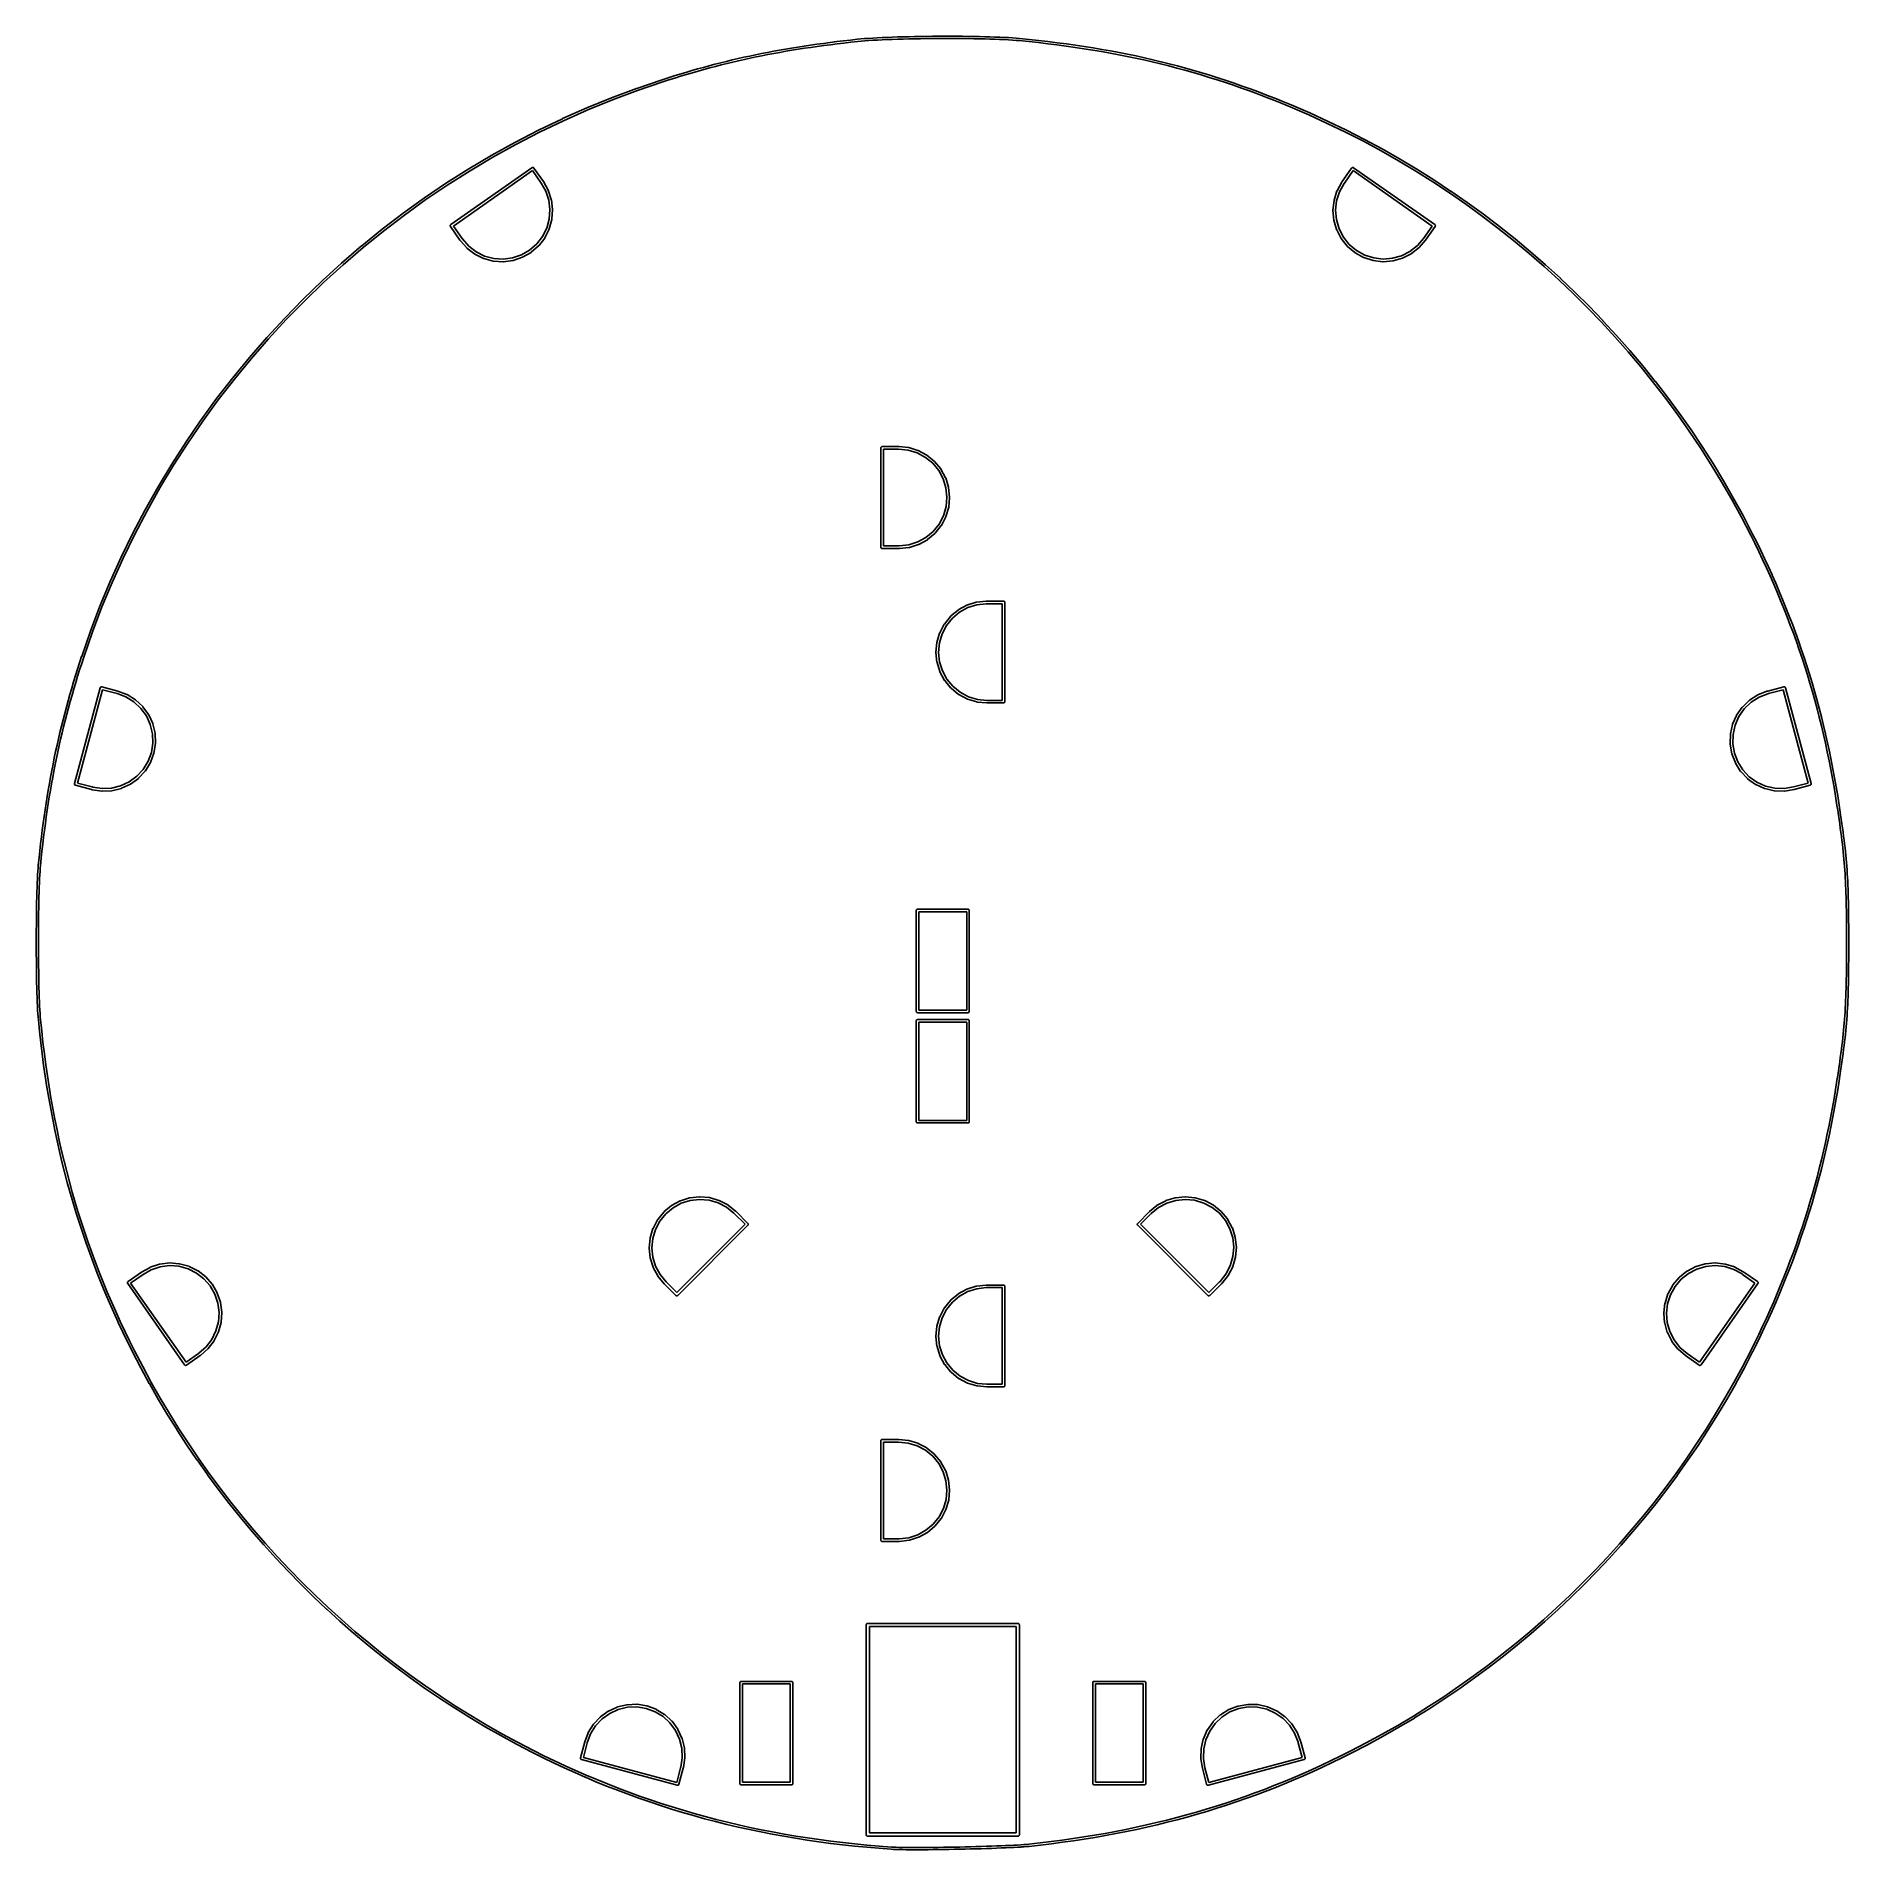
# Model space of a CAD drawing. Extents: x 2.32 to 5.55, y -3.87 to -0.63.
import ezdxf

# ---------------------------------------------------------------- set-up
doc = ezdxf.new("R2010")
doc.units = 0
doc.header["$MEASUREMENT"] = 0
doc.layers.add('BLACK', color=7, linetype='CONTINUOUS')

msp = doc.modelspace()

# ---------------------------------------------------------------- linework, layer by layer
at = {"layer": 'BLACK', "linetype": 'CONTINUOUS'}
for p, q in [((3.71237, -0.647748), (3.72401, -0.64616)), ((3.72401, -0.64616), (3.72402, -0.646159)), ((3.72402, -0.646159), (3.73583, -0.644614)), ((3.72402, -0.646159), (3.72402, -0.646159)), ((3.73583, -0.644614), (3.73584, -0.644613)), ((3.73584, -0.644613), (3.74782, -0.64311)), ((3.73584, -0.644613), (3.73584, -0.644613)), ((3.7483, -0.647018), (3.73634, -0.648518)), ((3.74782, -0.64311), (3.74783, -0.643109)), ((3.74783, -0.643109), (3.76, -0.641646)), ((3.74783, -0.643109), (3.74783, -0.643109)), ((3.76047, -0.645555), (3.7483, -0.647018)), ((3.7483, -0.647018), (3.7483, -0.647018)), ((3.76, -0.641646), (3.76001, -0.641645)), ((3.76001, -0.641645), (3.77238, -0.640219)), ((3.76001, -0.641645), (3.76001, -0.641645)), ((3.77282, -0.644131), (3.76047, -0.645555)), ((3.77238, -0.640219), (3.77239, -0.640218)), ((3.77239, -0.640218), (3.78496, -0.638828)), ((3.77239, -0.640218), (3.77239, -0.640218)), ((3.78538, -0.642743), (3.77282, -0.644131)), ((3.78496, -0.638828), (3.78498, -0.638826)), ((3.78498, -0.638826), (3.79084, -0.638242)), ((3.78498, -0.638826), (3.78498, -0.638826)), ((3.79122, -0.64216), (3.78538, -0.642743)), ((3.79084, -0.638242), (3.79087, -0.638239)), ((3.79087, -0.638239), (3.79735, -0.637687)), ((3.79087, -0.638239), (3.79087, -0.638239)), ((3.79087, -0.638239), (3.79087, -0.638239)), ((3.79767, -0.641611), (3.79122, -0.64216)), ((3.79735, -0.637687), (3.79737, -0.637686)), ((3.79737, -0.637686), (3.80441, -0.637167)), ((3.79737, -0.637686), (3.79737, -0.637686)), ((3.80469, -0.641094), (3.79767, -0.641611)), ((3.80441, -0.637167), (3.80443, -0.637166)), ((3.80443, -0.637166), (3.812, -0.63668)), ((3.80443, -0.637166), (3.80443, -0.637166)), ((3.81224, -0.64061), (3.80469, -0.641094)), ((3.812, -0.63668), (3.81201, -0.636679)), ((3.81201, -0.636679), (3.82007, -0.636227)), ((3.81201, -0.636679), (3.81201, -0.636679)), ((3.82028, -0.640159), (3.81224, -0.64061)), ((3.82007, -0.636227), (3.82008, -0.636227)), ((3.82008, -0.636227), (3.82859, -0.635808)), ((3.82008, -0.636227), (3.82008, -0.636227)), ((3.82878, -0.63974), (3.82028, -0.640159)), ((3.82859, -0.635808), (3.8286, -0.635808)), ((3.8286, -0.635808), (3.8375, -0.635423)), ((3.8286, -0.635808), (3.8286, -0.635808)), ((3.83767, -0.639357), (3.82878, -0.63974)), ((3.8375, -0.635423), (3.83752, -0.635423)), ((3.83752, -0.635423), (3.84679, -0.635072)), ((3.83752, -0.635423), (3.83752, -0.635423)), ((3.84693, -0.639007), (3.83767, -0.639357)), ((3.84679, -0.635072), (3.8468, -0.635072)), ((3.8468, -0.635072), (3.8564, -0.634755)), ((3.8468, -0.635072), (3.8468, -0.635072)), ((3.85652, -0.63869), (3.84693, -0.639007)), ((3.8564, -0.634755), (3.86629, -0.634473)), ((3.8564, -0.634755), (3.8564, -0.634755)), ((3.8564, -0.634755), (3.8564, -0.634755)), ((3.8664, -0.638409), (3.85652, -0.63869)), ((3.86629, -0.634473), (3.86629, -0.634473)), ((3.86629, -0.634473), (3.8663, -0.634473)), ((3.8663, -0.634473), (3.87642, -0.634226)), ((3.87652, -0.638161), (3.8664, -0.638409)), ((3.87642, -0.634226), (3.87643, -0.634225)), ((3.87643, -0.634225), (3.88676, -0.634013)), ((3.87643, -0.634225), (3.87643, -0.634225)), ((3.88683, -0.637949), (3.87652, -0.638161)), ((3.88676, -0.634013), (3.88676, -0.634013)), ((3.88676, -0.634013), (3.88677, -0.634013)), ((3.88677, -0.634013), (3.89726, -0.633835)), ((3.89732, -0.637772), (3.88683, -0.637949)), ((3.88683, -0.637949), (3.88683, -0.637949)), ((3.89726, -0.633835), (3.90788, -0.633693)), ((3.89726, -0.633835), (3.89726, -0.633835)), ((3.89726, -0.633835), (3.89726, -0.633835)), ((3.90793, -0.63763), (3.89732, -0.637772)), ((3.89732, -0.637772), (3.89732, -0.637772)), ((3.90788, -0.633693), (3.90789, -0.633693)), ((3.90789, -0.633693), (3.91858, -0.633586)), ((3.90789, -0.633693), (3.90789, -0.633693)), ((3.91862, -0.637523), (3.90793, -0.63763)), ((3.91858, -0.633586), (3.91859, -0.633586)), ((3.91859, -0.633586), (3.92933, -0.633515)), ((3.91859, -0.633586), (3.91859, -0.633586)), ((3.92935, -0.637452), (3.91862, -0.637523)), ((3.91862, -0.637523), (3.91862, -0.637523)), ((3.92933, -0.633515), (3.94007, -0.633479)), ((3.92933, -0.633515), (3.92933, -0.633515)), ((3.92933, -0.633515), (3.92933, -0.633515)), ((3.94009, -0.637416), (3.92935, -0.637452)), ((3.94007, -0.633479), (3.94008, -0.633479)), ((3.94008, -0.633479), (3.94008, -0.633479)), ((3.94008, -0.633479), (3.95078, -0.63348)), ((3.95077, -0.637417), (3.94009, -0.637416)), ((3.96139, -0.637453), (3.95077, -0.637417)), ((3.95077, -0.637417), (3.95077, -0.637417)), ((3.95078, -0.63348), (3.95078, -0.63348)), ((3.95078, -0.63348), (3.95079, -0.63348)), ((3.95079, -0.63348), (3.9614, -0.633516)), ((3.97188, -0.637527), (3.96139, -0.637453)), ((3.9614, -0.633516), (3.96141, -0.633517)), ((3.96141, -0.633517), (3.96141, -0.633516)), ((3.96141, -0.633516), (3.97191, -0.63359)), ((3.98221, -0.637636), (3.97188, -0.637527)), ((3.97188, -0.637527), (3.97188, -0.637527)), ((3.97191, -0.63359), (3.97192, -0.63359)), ((3.97192, -0.63359), (3.97192, -0.63359)), ((3.97192, -0.63359), (3.98226, -0.6337)), ((3.99234, -0.637783), (3.98221, -0.637636)), ((3.98221, -0.637636), (3.98221, -0.637636)), ((3.98226, -0.6337), (3.98226, -0.6337)), ((3.98226, -0.6337), (3.98226, -0.6337)), ((3.98226, -0.6337), (3.9924, -0.633846)), ((4.00222, -0.637966), (3.99234, -0.637783)), ((3.99234, -0.637783), (3.99234, -0.637783)), ((3.9924, -0.633846), (3.99241, -0.633847)), ((3.99241, -0.633847), (3.99241, -0.633847)), ((3.99241, -0.633847), (4.0023, -0.63403)), ((4.01183, -0.638187), (4.00222, -0.637966)), ((4.00222, -0.637966), (4.00222, -0.637966)), ((4.0023, -0.63403), (4.00231, -0.63403)), ((4.00231, -0.63403), (4.00231, -0.63403)), ((4.00231, -0.63403), (4.01192, -0.634251)), ((4.02111, -0.638445), (4.01183, -0.638187)), ((4.01192, -0.634251), (4.01193, -0.634252)), ((4.01193, -0.634252), (4.01193, -0.634252)), ((4.01193, -0.634252), (4.02122, -0.63451)), ((4.03002, -0.638741), (4.02111, -0.638445)), ((4.02122, -0.63451), (4.02123, -0.63451)), ((4.02123, -0.63451), (4.02123, -0.63451)), ((4.02123, -0.63451), (4.03016, -0.634806)), ((4.03853, -0.639074), (4.03002, -0.638741)), ((4.03016, -0.634806), (4.03017, -0.634807)), ((4.03017, -0.634807), (4.03017, -0.634807)), ((4.03017, -0.634807), (4.03869, -0.635141)), ((4.04659, -0.639445), (4.03853, -0.639074)), ((4.03869, -0.635141), (4.0387, -0.635141)), ((4.0387, -0.635141), (4.0387, -0.635141)), ((4.0387, -0.635141), (4.04678, -0.635513)), ((4.05417, -0.639854), (4.04659, -0.639445)), ((4.04678, -0.635513), (4.0468, -0.635514)), ((4.0468, -0.635514), (4.0468, -0.635514)), ((4.0468, -0.635514), (4.05439, -0.635924)), ((4.06122, -0.640302), (4.05417, -0.639854)), ((4.05439, -0.635924), (4.05441, -0.635925)), ((4.05441, -0.635925), (4.05441, -0.635925)), ((4.05441, -0.635925), (4.06147, -0.636373)), ((4.06769, -0.640787), (4.06122, -0.640302)), ((4.06147, -0.636373), (4.0615, -0.636375)), ((4.0615, -0.636375), (4.0615, -0.636375)), ((4.0615, -0.636375), (4.068, -0.636862)), ((4.07356, -0.641311), (4.06769, -0.640787)), ((4.068, -0.636862), (4.06803, -0.636864)), ((4.06803, -0.636864), (4.06803, -0.636864)), ((4.06803, -0.636864), (4.06803, -0.636864)), ((4.06803, -0.636864), (4.07392, -0.63739)), ((4.09069, -0.643048), (4.07356, -0.641311)), ((4.07392, -0.63739), (4.07394, -0.637393)), ((4.07394, -0.637393), (4.07394, -0.637393)), ((4.07394, -0.637393), (4.0911, -0.639132)), ((4.1076, -0.644887), (4.09069, -0.643048)), ((4.0911, -0.639132), (4.09111, -0.639133)), ((4.09111, -0.639133), (4.09111, -0.639133)), ((4.09111, -0.639133), (4.10803, -0.640974)), ((4.12428, -0.64683), (4.1076, -0.644887)), ((4.10803, -0.640974), (4.10805, -0.640976)), ((4.10805, -0.640976), (4.10805, -0.640976)), ((4.10805, -0.640976), (4.12474, -0.642921)), ((4.14075, -0.648879), (4.12428, -0.64683)), ((4.12474, -0.642921), (4.12476, -0.642922)), ((4.12476, -0.642922), (4.12476, -0.642922)), ((4.12476, -0.642922), (4.14125, -0.644974)), ((4.14125, -0.644974), (4.14126, -0.644976)), ((4.14126, -0.644976), (4.14126, -0.644976)), ((4.14126, -0.644976), (4.15755, -0.647137)), ((4.15755, -0.647137), (4.15756, -0.647139)), ((4.15756, -0.647139), (4.15756, -0.647139)), ((4.15756, -0.647139), (4.17366, -0.649411)), ((3.54065, -0.680778), (3.55095, -0.678217)), ((3.55095, -0.678217), (3.55096, -0.678214)), ((3.55096, -0.678214), (3.56127, -0.675729)), ((3.55096, -0.678214), (3.55096, -0.678214)), ((3.56219, -0.679557), (3.55189, -0.68204)), ((3.56127, -0.675729), (3.56128, -0.675726)), ((3.56128, -0.675726), (3.57161, -0.673315)), ((3.56128, -0.675726), (3.56128, -0.675726)), ((3.5725, -0.677151), (3.56219, -0.679557)), ((3.57161, -0.673315), (3.57162, -0.673312)), ((3.57162, -0.673312), (3.58198, -0.670973)), ((3.57162, -0.673312), (3.57162, -0.673312)), ((3.58285, -0.674814), (3.5725, -0.677151)), ((3.58198, -0.670973), (3.582, -0.67097)), ((3.582, -0.67097), (3.5924, -0.6687)), ((3.582, -0.67097), (3.582, -0.67097)), ((3.59323, -0.672548), (3.58285, -0.674814)), ((3.5924, -0.6687), (3.59241, -0.668698)), ((3.59241, -0.668697), (3.60286, -0.666496)), ((3.59241, -0.668698), (3.59241, -0.668697)), ((3.60367, -0.670349), (3.59323, -0.672548)), ((3.60286, -0.666496), (3.60287, -0.666493)), ((3.60287, -0.666493), (3.61338, -0.664358)), ((3.60287, -0.666493), (3.60287, -0.666493)), ((3.61415, -0.668218), (3.60367, -0.670349)), ((3.61338, -0.664358), (3.61339, -0.664355)), ((3.61339, -0.664355), (3.62397, -0.662284)), ((3.61339, -0.664355), (3.61339, -0.664355)), ((3.62472, -0.666148), (3.61415, -0.668218)), ((3.62397, -0.662284), (3.62398, -0.662281)), ((3.62398, -0.662281), (3.63464, -0.660271)), ((3.62398, -0.662281), (3.62398, -0.662281)), ((3.63536, -0.664142), (3.62472, -0.666148)), ((3.63464, -0.660271), (3.63465, -0.660269)), ((3.63465, -0.660269), (3.6454, -0.658319)), ((3.63465, -0.660269), (3.63465, -0.660269)), ((3.64609, -0.662194), (3.63536, -0.664142)), ((3.6454, -0.658319), (3.64541, -0.658317)), ((3.64541, -0.658316), (3.65626, -0.656424)), ((3.64541, -0.658317), (3.64541, -0.658316)), ((3.65693, -0.660304), (3.64609, -0.662194)), ((3.65626, -0.656424), (3.65627, -0.656422)), ((3.65627, -0.656422), (3.66722, -0.654586)), ((3.65627, -0.656422), (3.65627, -0.656422)), ((3.66787, -0.658469), (3.65693, -0.660304)), ((3.66722, -0.654586), (3.66723, -0.654584)), ((3.66723, -0.654584), (3.6783, -0.652801)), ((3.66723, -0.654584), (3.66723, -0.654584)), ((3.67893, -0.656689), (3.66787, -0.658469)), ((3.6783, -0.652801), (3.67832, -0.652799)), ((3.67832, -0.652799), (3.68952, -0.651068)), ((3.67832, -0.652799), (3.67832, -0.652799)), ((3.69011, -0.65496), (3.67893, -0.656689)), ((3.68952, -0.651068), (3.68953, -0.651066)), ((3.68953, -0.651066), (3.70086, -0.649385)), ((3.68953, -0.651066), (3.68953, -0.651066)), ((3.70143, -0.65328), (3.69011, -0.65496)), ((3.70086, -0.649385), (3.70087, -0.649383)), ((3.70087, -0.649383), (3.71236, -0.647749)), ((3.70087, -0.649383), (3.70087, -0.649383)), ((3.71291, -0.651647), (3.70143, -0.65328)), ((3.71236, -0.647749), (3.71237, -0.647748)), ((3.71237, -0.647748), (3.71237, -0.647748)), ((3.72453, -0.650062), (3.71291, -0.651647)), ((3.73634, -0.648518), (3.72453, -0.650062)), ((4.15702, -0.651038), (4.14075, -0.648879)), ((4.1731, -0.653308), (4.15702, -0.651038)), ((4.18899, -0.655692), (4.1731, -0.653308)), ((4.17366, -0.649411), (4.17367, -0.649414)), ((4.17367, -0.649414), (4.17367, -0.649414)), ((4.17367, -0.649414), (4.18958, -0.6518)), ((4.20471, -0.658192), (4.18899, -0.655692)), ((4.18958, -0.6518), (4.1896, -0.651803)), ((4.1896, -0.651803), (4.1896, -0.651803)), ((4.1896, -0.651803), (4.20534, -0.654306)), ((4.22028, -0.660812), (4.20471, -0.658192)), ((4.20534, -0.654306), (4.20536, -0.654309)), ((4.20536, -0.654309), (4.20536, -0.654309)), ((4.20536, -0.654309), (4.22094, -0.656931)), ((4.23569, -0.663553), (4.22028, -0.660812)), ((4.22094, -0.656931), (4.22096, -0.656934)), ((4.22096, -0.656934), (4.22096, -0.656934)), ((4.22096, -0.656934), (4.23639, -0.659678)), ((4.25096, -0.666417), (4.23569, -0.663553)), ((4.23639, -0.659678), (4.2364, -0.659681)), ((4.2364, -0.659681), (4.2364, -0.659681)), ((4.2364, -0.659681), (4.25169, -0.662549)), ((4.2661, -0.669408), (4.25096, -0.666417)), ((4.25169, -0.662549), (4.25171, -0.662553)), ((4.25171, -0.662553), (4.25171, -0.662553)), ((4.25171, -0.662553), (4.26687, -0.665547)), ((4.28112, -0.672527), (4.2661, -0.669408)), ((4.26687, -0.665547), (4.26689, -0.665551)), ((4.26689, -0.665551), (4.26689, -0.665551)), ((4.26689, -0.665551), (4.28193, -0.668675)), ((4.29603, -0.675779), (4.28112, -0.672527)), ((4.28193, -0.668675), (4.28195, -0.668679)), ((4.28195, -0.668679), (4.28195, -0.668679)), ((4.28195, -0.668679), (4.29688, -0.671934)), ((4.31084, -0.679163), (4.29603, -0.675779)), ((4.29688, -0.671934), (4.29689, -0.671938)), ((4.29689, -0.671938), (4.29689, -0.671938)), ((4.29689, -0.671938), (4.31172, -0.675328)), ((4.32556, -0.682685), (4.31084, -0.679163)), ((4.31172, -0.675328), (4.31174, -0.675332)), ((4.31174, -0.675332), (4.31174, -0.675332)), ((4.31174, -0.675332), (4.32648, -0.678858)), ((4.32648, -0.678858), (4.3265, -0.678863)), ((4.3265, -0.678863), (4.3265, -0.678863)), ((4.3265, -0.678863), (4.34116, -0.682528)), ((3.39068, -0.726444), (3.43597, -0.711053)), ((3.43597, -0.711053), (3.436, -0.711044)), ((3.436, -0.711041), (3.44673, -0.70761)), ((3.436, -0.711043), (3.436, -0.711041)), ((3.436, -0.711044), (3.436, -0.711043)), ((3.44792, -0.711363), (3.43722, -0.714785)), ((3.44673, -0.70761), (3.44674, -0.707607)), ((3.44674, -0.707607), (3.45738, -0.704272)), ((3.44674, -0.707607), (3.44674, -0.707607)), ((3.45855, -0.70803), (3.44792, -0.711363)), ((3.45738, -0.704272), (3.45739, -0.704268)), ((3.45739, -0.704268), (3.46795, -0.701027)), ((3.45739, -0.704268), (3.45739, -0.704268)), ((3.4691, -0.704793), (3.45855, -0.70803)), ((3.46795, -0.701027), (3.46796, -0.701024)), ((3.46796, -0.701024), (3.47846, -0.697875)), ((3.46796, -0.701024), (3.46796, -0.701024)), ((3.47959, -0.701647), (3.4691, -0.704793)), ((3.47846, -0.697875), (3.47847, -0.697871)), ((3.47847, -0.697871), (3.48891, -0.694813)), ((3.47847, -0.697871), (3.47847, -0.697871)), ((3.49001, -0.698592), (3.47959, -0.701647)), ((3.48891, -0.694813), (3.48892, -0.694809)), ((3.48892, -0.694809), (3.49931, -0.691838)), ((3.48892, -0.694809), (3.48892, -0.694809)), ((3.50038, -0.695626), (3.49001, -0.698592)), ((3.49931, -0.691838), (3.49932, -0.691835)), ((3.49932, -0.691835), (3.50967, -0.68895)), ((3.49932, -0.691835), (3.49932, -0.691835)), ((3.51072, -0.692744), (3.50038, -0.695626)), ((3.50967, -0.68895), (3.50969, -0.688947)), ((3.50969, -0.688946), (3.52001, -0.686146)), ((3.50969, -0.688947), (3.50969, -0.688946)), ((3.52103, -0.689948), (3.51072, -0.692744)), ((3.52001, -0.686146), (3.52002, -0.686142)), ((3.52002, -0.686142), (3.53033, -0.683424)), ((3.52002, -0.686142), (3.52002, -0.686142)), ((3.53132, -0.687232), (3.52103, -0.689948)), ((3.53033, -0.683424), (3.53034, -0.68342)), ((3.53034, -0.68342), (3.54064, -0.680781)), ((3.53034, -0.68342), (3.53034, -0.68342)), ((3.54161, -0.684596), (3.53132, -0.687232)), ((3.54064, -0.680781), (3.54065, -0.680778)), ((3.54065, -0.680778), (3.54065, -0.680778)), ((3.55189, -0.68204), (3.54161, -0.684596)), ((4.3402, -0.686345), (4.32556, -0.682685)), ((4.35477, -0.690147), (4.3402, -0.686345)), ((4.34116, -0.682528), (4.34118, -0.682533)), ((4.34118, -0.682533), (4.34118, -0.682533)), ((4.34118, -0.682533), (4.35577, -0.68634)), ((4.36928, -0.694092), (4.35477, -0.690147)), ((4.35577, -0.68634), (4.35579, -0.686345)), ((4.35579, -0.686345), (4.35579, -0.686345)), ((4.35579, -0.686345), (4.37032, -0.690295)), ((4.38375, -0.698184), (4.36928, -0.694092)), ((4.37032, -0.690295), (4.37034, -0.690301)), ((4.37034, -0.690301), (4.37034, -0.690301)), ((4.37034, -0.690301), (4.38483, -0.694398)), ((4.39817, -0.702424), (4.38375, -0.698184)), ((4.38483, -0.694398), (4.38485, -0.694404)), ((4.38485, -0.694404), (4.38485, -0.694404)), ((4.38485, -0.694404), (4.39929, -0.69865)), ((4.41257, -0.706817), (4.39817, -0.702424)), ((4.39929, -0.69865), (4.39931, -0.698656)), ((4.39931, -0.698656), (4.39931, -0.698656)), ((4.39931, -0.698656), (4.41373, -0.703054)), ((4.42695, -0.711362), (4.41257, -0.706817)), ((4.41373, -0.703054), (4.41375, -0.703059)), ((4.41375, -0.703059), (4.41375, -0.703059)), ((4.41375, -0.703059), (4.41375, -0.703061)), ((4.41375, -0.703061), (4.41375, -0.703062)), ((4.41375, -0.703062), (4.41375, -0.703062)), ((4.41375, -0.703062), (4.42815, -0.707611)), ((4.44132, -0.716064), (4.42695, -0.711362)), ((4.42815, -0.707611), (4.42816, -0.707617)), ((4.42816, -0.707617), (4.42816, -0.707617)), ((4.42816, -0.707617), (4.44255, -0.712326)), ((3.30179, -0.761206), (3.34587, -0.743198)), ((3.34587, -0.743198), (3.3459, -0.743188)), ((3.3459, -0.743188), (3.34591, -0.743183)), ((3.34591, -0.743183), (3.34593, -0.743176)), ((3.34593, -0.743176), (3.39062, -0.726464)), ((3.39197, -0.730163), (3.34733, -0.746854)), ((3.39062, -0.726464), (3.39065, -0.726455)), ((3.39065, -0.726455), (3.39066, -0.726451)), ((3.39066, -0.726451), (3.39068, -0.726444)), ((3.43722, -0.714785), (3.39197, -0.730163)), ((4.4557, -0.720926), (4.44132, -0.716064)), ((4.44255, -0.712326), (4.44257, -0.712332)), ((4.44257, -0.712332), (4.44257, -0.712332)), ((4.44257, -0.712332), (4.45697, -0.717199)), ((4.47008, -0.725948), (4.4557, -0.720926)), ((4.45697, -0.717199), (4.45698, -0.717206)), ((4.45698, -0.717206), (4.45698, -0.717206)), ((4.45698, -0.717206), (4.47139, -0.722235)), ((4.48449, -0.731135), (4.47008, -0.725948)), ((4.47139, -0.722235), (4.47141, -0.722241)), ((4.47141, -0.722241), (4.47141, -0.722241)), ((4.47141, -0.722241), (4.48584, -0.727434)), ((4.49894, -0.736489), (4.48449, -0.731135)), ((4.48584, -0.727434), (4.48585, -0.72744)), ((4.48585, -0.72744), (4.48585, -0.72744)), ((4.48585, -0.72744), (4.50032, -0.7328)), ((4.51343, -0.742011), (4.49894, -0.736489)), ((4.50032, -0.7328), (4.50033, -0.732806)), ((4.50033, -0.732806), (4.50033, -0.732806)), ((4.50033, -0.732806), (4.51484, -0.738335)), ((4.52796, -0.747703), (4.51343, -0.742011)), ((4.51484, -0.738335), (4.51485, -0.738341)), ((4.51485, -0.738341), (4.51485, -0.738341)), ((4.51485, -0.738341), (4.52941, -0.744042)), ((4.52941, -0.744042), (4.52943, -0.744048)), ((4.52943, -0.744048), (4.52943, -0.744048)), ((4.52943, -0.744048), (4.54405, -0.749922)), ((3.2583, -0.780509), (3.30174, -0.761229)), ((3.30331, -0.764839), (3.25992, -0.784096)), ((3.30174, -0.761229), (3.30176, -0.761218)), ((3.30176, -0.761218), (3.30178, -0.761213)), ((3.30178, -0.761213), (3.30179, -0.761206)), ((3.34733, -0.746854), (3.30331, -0.764839)), ((4.54257, -0.753572), (4.52796, -0.747703)), ((4.55725, -0.759614), (4.54257, -0.753572)), ((4.54405, -0.749922), (4.54406, -0.749928)), ((4.54406, -0.749928), (4.54406, -0.749928)), ((4.54406, -0.749928), (4.55876, -0.755979)), ((4.59044, -0.773882), (4.55725, -0.759614)), ((4.55876, -0.755979), (4.55878, -0.75599)), ((4.55878, -0.75599), (4.55879, -0.75599)), ((4.55879, -0.75599), (4.55879, -0.755991)), ((4.55879, -0.755991), (4.59201, -0.770274)), ((4.62324, -0.788863), (4.59044, -0.773882)), ((4.59201, -0.770274), (4.59204, -0.770285)), ((4.59204, -0.770285), (4.59204, -0.770289)), ((4.59204, -0.770289), (4.59205, -0.770292)), ((4.59205, -0.770292), (4.62489, -0.785291)), ((3.17334, -0.822838), (3.21542, -0.801087)), ((3.2172, -0.804598), (3.17518, -0.826322)), ((3.21542, -0.801087), (3.21545, -0.801074)), ((3.21545, -0.801074), (3.21546, -0.801069)), ((3.21546, -0.801069), (3.21547, -0.801061)), ((3.21547, -0.801061), (3.25825, -0.780533)), ((3.25992, -0.784096), (3.2172, -0.804598)), ((3.25825, -0.780533), (3.25827, -0.780522)), ((3.25827, -0.780522), (3.25829, -0.780516)), ((3.25829, -0.780516), (3.2583, -0.780509)), ((4.65565, -0.804548), (4.62324, -0.788863)), ((4.62489, -0.785291), (4.62492, -0.785302)), ((4.62492, -0.785302), (4.62493, -0.785307)), ((4.62493, -0.785307), (4.62493, -0.785309)), ((4.62493, -0.785309), (4.65738, -0.801014)), ((4.68766, -0.820929), (4.65565, -0.804548)), ((4.65738, -0.801014), (4.65741, -0.801026)), ((4.65741, -0.801026), (4.65742, -0.801031)), ((4.65742, -0.801031), (4.65742, -0.801034)), ((4.65742, -0.801034), (4.68947, -0.817435)), ((3.13192, -0.845816), (3.17329, -0.822866)), ((3.17518, -0.826322), (3.13386, -0.849245)), ((3.17329, -0.822866), (3.17331, -0.822852)), ((3.17331, -0.822852), (3.17333, -0.822846)), ((3.17333, -0.822846), (3.17334, -0.822838)), ((4.71925, -0.837997), (4.68766, -0.820929)), ((4.68947, -0.817435), (4.68949, -0.817447)), ((4.68949, -0.817447), (4.6895, -0.817452)), ((4.6895, -0.817452), (4.68951, -0.817455)), ((4.68951, -0.817455), (4.72114, -0.834543)), ((4.75042, -0.855741), (4.71925, -0.837997)), ((4.72114, -0.834543), (4.72117, -0.834556)), ((4.72117, -0.834556), (4.72117, -0.834561)), ((4.72117, -0.834561), (4.72118, -0.834564)), ((4.72118, -0.834564), (4.75239, -0.85233)), ((3.05133, -0.895279), (3.09119, -0.870001)), ((3.09328, -0.873342), (3.05346, -0.898588)), ((3.05885, -0.969502), (3.20378, -0.868017)), ((3.20465, -0.873175), (3.0634, -0.972083)), ((3.09119, -0.870001), (3.09122, -0.869987)), ((3.09122, -0.869987), (3.09123, -0.86998)), ((3.09123, -0.86998), (3.09124, -0.869971)), ((3.09124, -0.869971), (3.13187, -0.845845)), ((3.13386, -0.849245), (3.09328, -0.873342)), ((3.13187, -0.845845), (3.1319, -0.845831)), ((3.1319, -0.845831), (3.13191, -0.845825)), ((3.13191, -0.845825), (3.13192, -0.845816)), ((3.20378, -0.868017), (3.20387, -0.867941)), ((3.20387, -0.867941), (3.20397, -0.867884)), ((3.20397, -0.867884), (3.20428, -0.867713)), ((3.20397, -0.867884), (3.20397, -0.867884)), ((3.20428, -0.867713), (3.20472, -0.867568)), ((3.22017, -0.895333), (3.20465, -0.873175)), ((3.20472, -0.867568), (3.20518, -0.867512)), ((3.20518, -0.867512), (3.20518, -0.867512)), ((3.20518, -0.867512), (3.20564, -0.867548)), ((3.20564, -0.867548), (3.20609, -0.867673)), ((3.20609, -0.867673), (3.20651, -0.867884)), ((3.20651, -0.867884), (3.20687, -0.868171)), ((3.20687, -0.868171), (3.20718, -0.868524)), ((3.20718, -0.868524), (3.20723, -0.868626)), ((3.20723, -0.868626), (3.22417, -0.892813)), ((4.64985, -0.892813), (4.66678, -0.868625)), ((4.66936, -0.873175), (4.65379, -0.895417)), ((4.66678, -0.868625), (4.66684, -0.868524)), ((4.66684, -0.868524), (4.66691, -0.868436)), ((4.66691, -0.868436), (4.66714, -0.868171)), ((4.66691, -0.868436), (4.66691, -0.868436)), ((4.66714, -0.868171), (4.66751, -0.867884)), ((4.66751, -0.867884), (4.66792, -0.867673)), ((4.66792, -0.867673), (4.66837, -0.867548)), ((4.66837, -0.867548), (4.66883, -0.867512)), ((4.66883, -0.867512), (4.6693, -0.867568)), ((4.6693, -0.867568), (4.66974, -0.867713)), ((4.81062, -0.972083), (4.66936, -0.873175)), ((4.66974, -0.867713), (4.67014, -0.867941)), ((4.67014, -0.867941), (4.67023, -0.868017)), ((4.67023, -0.868017), (4.81517, -0.969502)), ((4.78116, -0.874152), (4.75042, -0.855741)), ((4.75239, -0.85233), (4.75241, -0.852343)), ((4.75241, -0.852343), (4.75242, -0.852348)), ((4.75242, -0.852348), (4.75243, -0.852352)), ((4.75243, -0.852352), (4.7832, -0.870785)), ((4.7832, -0.870785), (4.78322, -0.870799)), ((4.78322, -0.870799), (4.78323, -0.870804)), ((4.78323, -0.870804), (4.78324, -0.870808)), ((4.78324, -0.870808), (4.81357, -0.8899)), ((3.0122, -0.921715), (3.05128, -0.89531)), ((3.05346, -0.898588), (3.01443, -0.924961)), ((3.05128, -0.89531), (3.0513, -0.895295)), ((3.0513, -0.895295), (3.05132, -0.895288)), ((3.05132, -0.895288), (3.05133, -0.895279)), ((3.22848, -0.910093), (3.22017, -0.895333)), ((3.22417, -0.892813), (3.22423, -0.892913)), ((3.22423, -0.892913), (3.23271, -0.907975)), ((4.64079, -0.909139), (4.64907, -0.89396)), ((4.65316, -0.896331), (4.64505, -0.911197)), ((4.64907, -0.89396), (4.64909, -0.893931)), ((4.64909, -0.893931), (4.64915, -0.893844)), ((4.64915, -0.893844), (4.6492, -0.89375)), ((4.6492, -0.89375), (4.64984, -0.89282)), ((4.64984, -0.89282), (4.64985, -0.892813)), ((4.65379, -0.895417), (4.65316, -0.896331)), ((4.81145, -0.89322), (4.78116, -0.874152)), ((4.84129, -0.912937), (4.81145, -0.89322)), ((4.81357, -0.8899), (4.81359, -0.889915)), ((4.81359, -0.889915), (4.8136, -0.88992)), ((4.8136, -0.88992), (4.81361, -0.889924)), ((4.81361, -0.889924), (4.84348, -0.909665)), ((2.97389, -0.949256), (3.01215, -0.921748)), ((3.01443, -0.924961), (2.97621, -0.952435)), ((3.01215, -0.921748), (3.01218, -0.921732)), ((3.01218, -0.921732), (3.01219, -0.921725)), ((3.01219, -0.921725), (3.0122, -0.921715)), ((3.23374, -0.926076), (3.22848, -0.910093)), ((3.23271, -0.907975), (3.23273, -0.908004)), ((3.23273, -0.908004), (3.23281, -0.908202)), ((3.23281, -0.908202), (3.2329, -0.908397)), ((3.2329, -0.908397), (3.2383, -0.92482)), ((3.23579, -0.942776), (3.23374, -0.926076)), ((3.2383, -0.92482), (3.23831, -0.924852)), ((3.23831, -0.924852), (3.23835, -0.92506)), ((3.23835, -0.92506), (3.2384, -0.92527)), ((3.2384, -0.92527), (3.24051, -0.94243)), ((4.63348, -0.943699), (4.63535, -0.926512)), ((4.63535, -0.926479), (4.6354, -0.92627)), ((4.63535, -0.926512), (4.63535, -0.926479)), ((4.6354, -0.92627), (4.63544, -0.926061)), ((4.63544, -0.926061), (4.64061, -0.909564)), ((4.64002, -0.927252), (4.63821, -0.943979)), ((4.64505, -0.911197), (4.64002, -0.927252)), ((4.64061, -0.909564), (4.64062, -0.909532)), ((4.64062, -0.909532), (4.64071, -0.909336)), ((4.64071, -0.909336), (4.64079, -0.909139)), ((4.87067, -0.933293), (4.84129, -0.912937)), ((4.84348, -0.909665), (4.84351, -0.90968)), ((4.84351, -0.90968), (4.84351, -0.909685)), ((4.84351, -0.909685), (4.84352, -0.909689)), ((4.84352, -0.909689), (4.87293, -0.93007)), ((4.89958, -0.95428), (4.87067, -0.933293)), ((4.87293, -0.93007), (4.87295, -0.930086)), ((4.87295, -0.930086), (4.87296, -0.930091)), ((4.87296, -0.930091), (4.87297, -0.930095)), ((4.87297, -0.930095), (4.9019, -0.951106)), ((2.93641, -0.977876), (2.97384, -0.949289)), ((2.97621, -0.952435), (2.93882, -0.980987)), ((2.97384, -0.949289), (2.97386, -0.949273)), ((2.97386, -0.949273), (2.97388, -0.949265)), ((2.97388, -0.949265), (2.97389, -0.949256)), ((3.05777, -0.971091), (3.0579, -0.970643)), ((3.0579, -0.970643), (3.05811, -0.970228)), ((3.05811, -0.970228), (3.05839, -0.969862)), ((3.05839, -0.969862), (3.05866, -0.969635)), ((3.05866, -0.969635), (3.05875, -0.969559)), ((3.05866, -0.969635), (3.05866, -0.969635)), ((3.05875, -0.969559), (3.05885, -0.969502)), ((3.23009, -0.975777), (3.23456, -0.959555)), ((3.23456, -0.959555), (3.23579, -0.942776)), ((3.23917, -0.960587), (3.23458, -0.977254)), ((3.23921, -0.960377), (3.23917, -0.960587)), ((3.23925, -0.960165), (3.23921, -0.960377)), ((3.24052, -0.942891), (3.23925, -0.960132)), ((3.23925, -0.960132), (3.23925, -0.960165)), ((3.24051, -0.94243), (3.24051, -0.942463)), ((3.24051, -0.942463), (3.24051, -0.942678)), ((3.24051, -0.942678), (3.24052, -0.942891)), ((4.63348, -0.943912), (4.63348, -0.943699)), ((4.63348, -0.944127), (4.63348, -0.943912)), ((4.63348, -0.94416), (4.63348, -0.944127)), ((4.63499, -0.961383), (4.63348, -0.94416)), ((4.63502, -0.961592), (4.63499, -0.961383)), ((4.63506, -0.961804), (4.63502, -0.961592)), ((4.63507, -0.961836), (4.63506, -0.961804)), ((4.63989, -0.978438), (4.63507, -0.961836)), ((4.63821, -0.943979), (4.63967, -0.96074)), ((4.63967, -0.96074), (4.64437, -0.976897)), ((4.81517, -0.969502), (4.81527, -0.969559)), ((4.81527, -0.969559), (4.81536, -0.969635)), ((4.81536, -0.969635), (4.81536, -0.969635)), ((4.81536, -0.969635), (4.81562, -0.969862)), ((4.81562, -0.969862), (4.81591, -0.970228)), ((4.81591, -0.970228), (4.81612, -0.970643)), ((4.81612, -0.970643), (4.81612, -0.970643)), ((4.81612, -0.970643), (4.81625, -0.971091)), ((4.92799, -0.975883), (4.89958, -0.95428)), ((4.9019, -0.951106), (4.90193, -0.951122)), ((4.90193, -0.951122), (4.90193, -0.951127)), ((4.90193, -0.951127), (4.90194, -0.951132)), ((4.90194, -0.951132), (4.93039, -0.972763)), ((2.89979, -1.00755), (2.93636, -0.977911)), ((2.93882, -0.980987), (2.9023, -1.01059)), ((2.93636, -0.977911), (2.93639, -0.977894)), ((2.93639, -0.977894), (2.9364, -0.977886)), ((2.9364, -0.977886), (2.93641, -0.977876)), ((3.05773, -0.971555), (3.05777, -0.971091)), ((3.05779, -0.972017), (3.05773, -0.971555)), ((3.05793, -0.972459), (3.05779, -0.972017)), ((3.05816, -0.972865), (3.05793, -0.972459)), ((3.05824, -0.972953), (3.05816, -0.972865)), ((3.07518, -0.997141), (3.05824, -0.972953)), ((3.0634, -0.972083), (3.07898, -0.994333)), ((3.07518, -0.997147), (3.07518, -0.997141)), ((3.07583, -0.998067), (3.07518, -0.997147)), ((3.07591, -0.998148), (3.07583, -0.998067)), ((3.07597, -0.998236), (3.07591, -0.998148)), ((3.07599, -0.998261), (3.07597, -0.998236)), ((3.08742, -1.01123), (3.07599, -0.998261)), ((3.07898, -0.994333), (3.07961, -0.995229)), ((3.07961, -0.995229), (3.09081, -1.00793)), ((3.21224, -1.00412), (3.22256, -0.990821)), ((3.22643, -0.993533), (3.21583, -1.00719)), ((3.22256, -0.990821), (3.23009, -0.975777)), ((3.22654, -0.993352), (3.22643, -0.993533)), ((3.22666, -0.993173), (3.22654, -0.993352)), ((3.22668, -0.993143), (3.22666, -0.993173)), ((3.23442, -0.977685), (3.22668, -0.993143)), ((3.22668, -0.993143), (3.22668, -0.993143)), ((3.22668, -0.993143), (3.22668, -0.993143)), ((3.23449, -0.977485), (3.23442, -0.977685)), ((3.23457, -0.977286), (3.23449, -0.977485)), ((3.23458, -0.977254), (3.23457, -0.977286)), ((4.63997, -0.978638), (4.63989, -0.978438)), ((4.64005, -0.978836), (4.63997, -0.978638)), ((4.64006, -0.978866), (4.64005, -0.978836)), ((4.64802, -0.994215), (4.64006, -0.978866)), ((4.64437, -0.976897), (4.65211, -0.991835)), ((4.64814, -0.994394), (4.64802, -0.994215)), ((4.64825, -0.994575), (4.64814, -0.994394)), ((4.64827, -0.994601), (4.64825, -0.994575)), ((4.65906, -1.00811), (4.64827, -0.994601)), ((4.65211, -0.991835), (4.66261, -1.00498)), ((4.78408, -1.0071), (4.7951, -0.994241)), ((4.79877, -0.997228), (4.78751, -1.01035)), ((4.7951, -0.994241), (4.81062, -0.972083)), ((4.79884, -0.997141), (4.79877, -0.997228)), ((4.79877, -0.997228), (4.79877, -0.997228)), ((4.81578, -0.972953), (4.79884, -0.997141)), ((4.81585, -0.972865), (4.81578, -0.972953)), ((4.81591, -0.972764), (4.81585, -0.972865)), ((4.81608, -0.972459), (4.81591, -0.972763)), ((4.81591, -0.972763), (4.81591, -0.972764)), ((4.81623, -0.972017), (4.81608, -0.972459)), ((4.81628, -0.971555), (4.81623, -0.972017)), ((4.81625, -0.971091), (4.81628, -0.971555)), ((4.95592, -0.9981), (4.92799, -0.975883)), ((4.93039, -0.972763), (4.93041, -0.97278)), ((4.93041, -0.97278), (4.93042, -0.972785)), ((4.93042, -0.972785), (4.93043, -0.97279)), ((4.93043, -0.97279), (4.95839, -0.995033)), ((4.98334, -1.02092), (4.95592, -0.9981)), ((4.95839, -0.995033), (4.95841, -0.99505)), ((4.95841, -0.99505), (4.95841, -0.995055)), ((4.95841, -0.995055), (4.95842, -0.99506)), ((4.95842, -0.99506), (4.98587, -1.0179)), ((2.86406, -1.03826), (2.89975, -1.00759)), ((2.9023, -1.01059), (2.86665, -1.04123)), ((2.89975, -1.00759), (2.89977, -1.00757)), ((2.89977, -1.00757), (2.89978, -1.00756)), ((2.89978, -1.00756), (2.89979, -1.00755)), ((3.08758, -1.01138), (3.08742, -1.01123)), ((3.08773, -1.01152), (3.08758, -1.01138)), ((3.08776, -1.01154), (3.08773, -1.01152)), ((3.10149, -1.02204), (3.08776, -1.01154)), ((3.09081, -1.00793), (3.10418, -1.01815)), ((3.10167, -1.02216), (3.10149, -1.02204)), ((3.10185, -1.02227), (3.10167, -1.02216)), ((3.10188, -1.02229), (3.10185, -1.02227)), ((3.1174, -1.02992), (3.10188, -1.02229)), ((3.10418, -1.01815), (3.11927, -1.02558)), ((3.1176, -1.02999), (3.1174, -1.02992)), ((3.1178, -1.03007), (3.1176, -1.02999)), ((3.11783, -1.03008), (3.1178, -1.03007)), ((3.13453, -1.03456), (3.11783, -1.03008)), ((3.11927, -1.02558), (3.13553, -1.02993)), ((3.13474, -1.03459), (3.13453, -1.03456)), ((3.13495, -1.03463), (3.13474, -1.03459)), ((3.13498, -1.03463), (3.13495, -1.03463)), ((3.15223, -1.03578), (3.13498, -1.03463)), ((3.13553, -1.02993), (3.15231, -1.03105)), ((3.15231, -1.03105), (3.169, -1.02888)), ((3.16984, -1.03354), (3.15269, -1.03576)), ((3.169, -1.02888), (3.18495, -1.02351)), ((3.17004, -1.03349), (3.16984, -1.03354)), ((3.17026, -1.03344), (3.17004, -1.03349)), ((3.17029, -1.03343), (3.17026, -1.03344)), ((3.18667, -1.02792), (3.17029, -1.03343)), ((3.18495, -1.02351), (3.19955, -1.01515)), ((3.18687, -1.02783), (3.18667, -1.02792)), ((3.18706, -1.02775), (3.18687, -1.02783)), ((3.18709, -1.02773), (3.18706, -1.02775)), ((3.20209, -1.01914), (3.18709, -1.02773)), ((3.19955, -1.01515), (3.21224, -1.00412)), ((3.20227, -1.01901), (3.20209, -1.01914)), ((3.20245, -1.01889), (3.20227, -1.01901)), ((3.20247, -1.01887), (3.20245, -1.01889)), ((3.21552, -1.00753), (3.20247, -1.01887)), ((3.21566, -1.00737), (3.21552, -1.00753)), ((3.21581, -1.00722), (3.21566, -1.00737)), ((3.21583, -1.00719), (3.21581, -1.00722)), ((4.65921, -1.00827), (4.65906, -1.00811)), ((4.65935, -1.00842), (4.65921, -1.00827)), ((4.65938, -1.00844), (4.65935, -1.00842)), ((4.67258, -1.0196), (4.65938, -1.00844)), ((4.66261, -1.00498), (4.67546, -1.01584)), ((4.67276, -1.01972), (4.67258, -1.0196)), ((4.67293, -1.01985), (4.67276, -1.01972)), ((4.67296, -1.01986), (4.67293, -1.01985)), ((4.68808, -1.02825), (4.67296, -1.01986)), ((4.67546, -1.01584), (4.69017, -1.024)), ((4.68828, -1.02833), (4.68808, -1.02825)), ((4.68848, -1.02842), (4.68828, -1.02833)), ((4.68851, -1.02843), (4.68848, -1.02842)), ((4.70497, -1.03371), (4.68851, -1.02843)), ((4.69017, -1.024), (4.70619, -1.02914)), ((4.70518, -1.03376), (4.70497, -1.03371)), ((4.70539, -1.03381), (4.70518, -1.03376)), ((4.70542, -1.03381), (4.70539, -1.03381)), ((4.72259, -1.0358), (4.70542, -1.03381)), ((4.70619, -1.02914), (4.7229, -1.03108)), ((4.7229, -1.03108), (4.73968, -1.02973)), ((4.74029, -1.03442), (4.72305, -1.03581)), ((4.73968, -1.02973), (4.75587, -1.02515)), ((4.7405, -1.03438), (4.74029, -1.03442)), ((4.74071, -1.03435), (4.7405, -1.03438)), ((4.74074, -1.03434), (4.74071, -1.03435)), ((4.75737, -1.02963), (4.74074, -1.03434)), ((4.75587, -1.02515), (4.77086, -1.01751)), ((4.75757, -1.02955), (4.75737, -1.02963)), ((4.75777, -1.02948), (4.75757, -1.02955)), ((4.7578, -1.02946), (4.75777, -1.02948)), ((4.77321, -1.02161), (4.7578, -1.02946)), ((4.77086, -1.01751), (4.78408, -1.0071)), ((4.77339, -1.0215), (4.77321, -1.02161)), ((4.77357, -1.02139), (4.77339, -1.0215)), ((4.7736, -1.02137), (4.77357, -1.02139)), ((4.78718, -1.01067), (4.7736, -1.02136)), ((4.7736, -1.02136), (4.7736, -1.02136)), ((4.7736, -1.02136), (4.7736, -1.02137)), ((4.78734, -1.01053), (4.78718, -1.01067)), ((4.78749, -1.01038), (4.78734, -1.01053)), ((4.78751, -1.01035), (4.78749, -1.01038)), ((5.01024, -1.04433), (4.98334, -1.02092)), ((4.98587, -1.0179), (4.98589, -1.01792)), ((4.98589, -1.01792), (4.9859, -1.01793)), ((4.9859, -1.01793), (4.9859, -1.01793)), ((4.9859, -1.01793), (5.01284, -1.04137)), ((2.82924, -1.06998), (2.86402, -1.0383)), ((2.86665, -1.04123), (2.83191, -1.07287)), ((2.86402, -1.0383), (2.86404, -1.03828)), ((2.86404, -1.03828), (2.86405, -1.03827)), ((2.86405, -1.03827), (2.86406, -1.03826)), ((3.15245, -1.03577), (3.15223, -1.03578)), ((3.15266, -1.03577), (3.15245, -1.03577)), ((3.15269, -1.03576), (3.15266, -1.03577)), ((4.7228, -1.0358), (4.72259, -1.0358)), ((4.72302, -1.03581), (4.7228, -1.0358)), ((4.72305, -1.03581), (4.72302, -1.03581)), ((5.03662, -1.06832), (5.01024, -1.04433)), ((5.01284, -1.04137), (5.01286, -1.04139)), ((5.01286, -1.04139), (5.01287, -1.04139)), ((5.01287, -1.04139), (5.01288, -1.0414)), ((5.01288, -1.0414), (5.03929, -1.06542)), ((5.03929, -1.06542), (5.03931, -1.06544)), ((5.03931, -1.06544), (5.03931, -1.06544)), ((5.03931, -1.06544), (5.03932, -1.06545)), ((5.03932, -1.06545), (5.0652, -1.09004)), ((2.79536, -1.10268), (2.8292, -1.07002)), ((2.83191, -1.07287), (2.79811, -1.10549)), ((2.8292, -1.07002), (2.82922, -1.07)), ((2.82922, -1.07), (2.82923, -1.06999)), ((2.82923, -1.06999), (2.82924, -1.06998)), ((5.06247, -1.09288), (5.03662, -1.06832)), ((5.08777, -1.11801), (5.06247, -1.09288)), ((5.0652, -1.09004), (5.06522, -1.09006)), ((5.06522, -1.09006), (5.06522, -1.09007)), ((5.06522, -1.09007), (5.06523, -1.09007)), ((5.06523, -1.09007), (5.09056, -1.11523)), ((2.76243, -1.13634), (2.79531, -1.10272)), ((2.79811, -1.10549), (2.76526, -1.13907)), ((2.79531, -1.10272), (2.79533, -1.1027)), ((2.79533, -1.1027), (2.79535, -1.10269)), ((2.79535, -1.10269), (2.79536, -1.10268)), ((5.11251, -1.14369), (5.08777, -1.11801)), ((5.09056, -1.11523), (5.09058, -1.11525)), ((5.09058, -1.11525), (5.09058, -1.11525)), ((5.09058, -1.11525), (5.09059, -1.11526)), ((5.09059, -1.11526), (5.11536, -1.14097)), ((2.73048, -1.17093), (2.76239, -1.13638)), ((2.76526, -1.13907), (2.73339, -1.17358)), ((2.76239, -1.13638), (2.76241, -1.13636)), ((2.76241, -1.13636), (2.76242, -1.13635)), ((2.76242, -1.13635), (2.76243, -1.13634)), ((5.13669, -1.16991), (5.11251, -1.14369)), ((5.11536, -1.14097), (5.11538, -1.14099)), ((5.11538, -1.14099), (5.11539, -1.14099)), ((5.11539, -1.14099), (5.11539, -1.141)), ((5.11539, -1.141), (5.1396, -1.16726)), ((2.69954, -1.20644), (2.73044, -1.17098)), ((2.73339, -1.17358), (2.70253, -1.209)), ((2.73044, -1.17098), (2.73046, -1.17095)), ((2.73046, -1.17095), (2.73047, -1.17094)), ((2.73047, -1.17094), (2.73048, -1.17093)), ((5.16029, -1.19667), (5.13669, -1.16991)), ((5.1396, -1.16726), (5.13962, -1.16728)), ((5.13962, -1.16728), (5.13962, -1.16728)), ((5.13962, -1.16728), (5.13963, -1.16729)), ((5.13963, -1.16729), (5.16326, -1.19408)), ((5.18331, -1.22395), (5.16029, -1.19667)), ((5.16326, -1.19408), (5.16328, -1.1941)), ((5.16328, -1.1941), (5.16328, -1.19411)), ((5.16328, -1.19411), (5.16329, -1.19411)), ((5.16329, -1.19411), (5.18633, -1.22143)), ((2.66963, -1.24283), (2.6995, -1.20648)), ((2.70253, -1.209), (2.67269, -1.24531)), ((2.6995, -1.20648), (2.69952, -1.20646)), ((2.69952, -1.20646), (2.69953, -1.20645)), ((2.69953, -1.20645), (2.69954, -1.20644)), ((5.20573, -1.25175), (5.18331, -1.22395)), ((5.18633, -1.22143), (5.18635, -1.22145)), ((5.18635, -1.22145), (5.18636, -1.22146)), ((5.18636, -1.22146), (5.18636, -1.22146)), ((5.18636, -1.22146), (5.20881, -1.2493)), ((2.64078, -1.28009), (2.6696, -1.24288)), ((2.67269, -1.24531), (2.64391, -1.28248)), ((2.6696, -1.24288), (2.66962, -1.24286)), ((2.66962, -1.24286), (2.66963, -1.24284)), ((2.66963, -1.24284), (2.66963, -1.24283)), ((5.22755, -1.28006), (5.20573, -1.25175)), ((5.20881, -1.2493), (5.20883, -1.24932)), ((5.20883, -1.24932), (5.20883, -1.24933)), ((5.20883, -1.24933), (5.20884, -1.24933)), ((5.20884, -1.24933), (5.23068, -1.27767)), ((2.61301, -1.31818), (2.64075, -1.28013)), ((2.64391, -1.28248), (2.61621, -1.32048)), ((2.64075, -1.28013), (2.64076, -1.28011)), ((2.64076, -1.28011), (2.64077, -1.2801)), ((2.64077, -1.2801), (2.64078, -1.28009)), ((5.24875, -1.30886), (5.22755, -1.28006)), ((5.23068, -1.27767), (5.2307, -1.2777)), ((5.2307, -1.2777), (5.2307, -1.2777)), ((5.2307, -1.2777), (5.23071, -1.27771)), ((5.23071, -1.27771), (5.25193, -1.30655)), ((2.58634, -1.35709), (2.61298, -1.31823)), ((2.61621, -1.32048), (2.58961, -1.3593)), ((2.61298, -1.31823), (2.61299, -1.31821)), ((2.61299, -1.31821), (2.613, -1.3182)), ((2.613, -1.3182), (2.61301, -1.31818)), ((5.26932, -1.33815), (5.24875, -1.30886)), ((5.25193, -1.30655), (5.25195, -1.30657)), ((5.25195, -1.30657), (5.25195, -1.30658)), ((5.25195, -1.30658), (5.25196, -1.30658)), ((5.25196, -1.30658), (5.27255, -1.33591)), ((2.5608, -1.3968), (2.58631, -1.35714)), ((2.58631, -1.35714), (2.58632, -1.35712)), ((2.58632, -1.35712), (2.58633, -1.35711)), ((2.58633, -1.35711), (2.58634, -1.35709)), ((5.28925, -1.36792), (5.26932, -1.33815)), ((5.27255, -1.33591), (5.27257, -1.33593)), ((5.27257, -1.33593), (5.27257, -1.33594)), ((5.27257, -1.33594), (5.27258, -1.33595)), ((5.27258, -1.33595), (5.29254, -1.36575)), ((2.58961, -1.3593), (2.56413, -1.3989)), ((3.82637, -1.36811), (3.82641, -1.36765)), ((3.82638, -1.36823), (3.82637, -1.36811)), ((3.82638, -1.54516), (3.82638, -1.36823)), ((3.82641, -1.36765), (3.82655, -1.3672)), ((3.82655, -1.3672), (3.82677, -1.36679)), ((3.82677, -1.36679), (3.82706, -1.36643)), ((3.82706, -1.36643), (3.82742, -1.36614)), ((3.82742, -1.36614), (3.82783, -1.36592)), ((3.82783, -1.36592), (3.82828, -1.36578)), ((3.82828, -1.36578), (3.82862, -1.36575)), ((3.82862, -1.36575), (3.82874, -1.36574)), ((3.82862, -1.36575), (3.82862, -1.36575)), ((3.82874, -1.36574), (3.82886, -1.36575)), ((3.82886, -1.36575), (3.85838, -1.36575)), ((3.8311, -1.37047), (3.8311, -1.54291)), ((3.85815, -1.37047), (3.8311, -1.37047)), ((3.87501, -1.37213), (3.85815, -1.37047)), ((3.85838, -1.36575), (3.8585, -1.36576)), ((3.8585, -1.36576), (3.8585, -1.36576)), ((3.8585, -1.36576), (3.8757, -1.36745)), ((3.89112, -1.37699), (3.87501, -1.37213)), ((3.8757, -1.36745), (3.87574, -1.36745)), ((3.87574, -1.36745), (3.87595, -1.36749)), ((3.87595, -1.36749), (3.87616, -1.36754)), ((3.87616, -1.36754), (3.89271, -1.37253)), ((3.90598, -1.38489), (3.89112, -1.37699)), ((3.89271, -1.37253), (3.89274, -1.37254)), ((3.89274, -1.37254), (3.89293, -1.37263)), ((3.89293, -1.37263), (3.89313, -1.37271)), ((3.89313, -1.37271), (3.9084, -1.38082)), ((3.91901, -1.39552), (3.90598, -1.38489)), ((3.9084, -1.38082), (3.90843, -1.38084)), ((3.90843, -1.38084), (3.9086, -1.38096)), ((3.9086, -1.38096), (3.90878, -1.38108)), ((3.90878, -1.38108), (3.92218, -1.39201)), ((5.30854, -1.39816), (5.28925, -1.36792)), ((5.29254, -1.36575), (5.29255, -1.36577)), ((5.29255, -1.36577), (5.29256, -1.36578)), ((5.29256, -1.36578), (5.29256, -1.36579)), ((5.29256, -1.36579), (5.31187, -1.39606)), ((2.53641, -1.43726), (2.56077, -1.39684)), ((2.56413, -1.3989), (2.5398, -1.43927)), ((2.56077, -1.39684), (2.56079, -1.39682)), ((2.56079, -1.39681), (2.5608, -1.3968)), ((2.56079, -1.39682), (2.56079, -1.39681)), ((3.92974, -1.40849), (3.91901, -1.39552)), ((3.92218, -1.39201), (3.9222, -1.39203)), ((3.9222, -1.39203), (3.92235, -1.39218)), ((3.92235, -1.39218), (3.92251, -1.39233)), ((3.92251, -1.39233), (3.93353, -1.40565)), ((3.93774, -1.42329), (3.92974, -1.40849)), ((3.93353, -1.40565), (3.93355, -1.40568)), ((3.93355, -1.40568), (3.93366, -1.40586)), ((3.93366, -1.40586), (3.93378, -1.40603)), ((3.93378, -1.40603), (3.94201, -1.42124)), ((3.94272, -1.43936), (3.93774, -1.42329)), ((3.94201, -1.42124), (3.94202, -1.42127)), ((3.94202, -1.42127), (3.9421, -1.42147)), ((3.9421, -1.42147), (3.94219, -1.42167)), ((3.94219, -1.42167), (3.9473, -1.43818)), ((5.32717, -1.42886), (5.30854, -1.39816)), ((5.31187, -1.39606), (5.31189, -1.39609)), ((5.31189, -1.39609), (5.31189, -1.39609)), ((5.31189, -1.39609), (5.3119, -1.3961)), ((5.3119, -1.3961), (5.33055, -1.42683)), ((2.5132, -1.47847), (2.53638, -1.43731)), ((2.5398, -1.43927), (2.51665, -1.48038)), ((2.53638, -1.43731), (2.5364, -1.43729)), ((2.5364, -1.43729), (2.53641, -1.43728)), ((2.53641, -1.43728), (2.53641, -1.43726)), ((3.94447, -1.45609), (3.94272, -1.43936)), ((3.94295, -1.47285), (3.94447, -1.45609)), ((3.9473, -1.43818), (3.94731, -1.43821)), ((3.94731, -1.43821), (3.94735, -1.43843)), ((3.94735, -1.43843), (3.94739, -1.43863)), ((3.94739, -1.43863), (3.9492, -1.45583)), ((3.9492, -1.45583), (3.9492, -1.45586)), ((3.9492, -1.45586), (3.9492, -1.45608)), ((3.9492, -1.45608), (3.9492, -1.45629)), ((5.34514, -1.46), (5.32717, -1.42886)), ((5.33055, -1.42683), (5.33056, -1.42686)), ((5.33056, -1.42686), (5.33057, -1.42687)), ((5.33057, -1.42687), (5.33057, -1.42687)), ((5.33057, -1.42687), (5.34856, -1.45806)), ((2.4912, -1.5204), (2.51318, -1.47852)), ((2.51665, -1.48038), (2.49469, -1.52221)), ((2.51318, -1.47852), (2.51319, -1.4785)), ((2.51319, -1.4785), (2.5132, -1.47849)), ((2.5132, -1.47849), (2.5132, -1.47847)), ((3.9382, -1.48899), (3.94295, -1.47285)), ((3.94755, -1.47396), (3.94267, -1.49054)), ((3.94759, -1.47375), (3.94755, -1.47396)), ((3.94763, -1.47354), (3.94759, -1.47375)), ((3.9492, -1.45629), (3.94763, -1.47351)), ((3.94763, -1.47351), (3.94763, -1.47354)), ((5.36242, -1.49159), (5.34514, -1.46)), ((5.34856, -1.45806), (5.34857, -1.45808)), ((5.34857, -1.45808), (5.34857, -1.45809)), ((5.34857, -1.45809), (5.34858, -1.45809)), ((5.34858, -1.45809), (5.36589, -1.48972)), ((2.47041, -1.56302), (2.49117, -1.52045)), ((2.49117, -1.52045), (2.49118, -1.52043)), ((2.49118, -1.52043), (2.49119, -1.52042)), ((2.49119, -1.52042), (2.4912, -1.5204)), ((3.90697, -1.52783), (3.91986, -1.51701)), ((3.92308, -1.52048), (3.90983, -1.53159)), ((3.91986, -1.51701), (3.9304, -1.5039)), ((3.92323, -1.52033), (3.92308, -1.52048)), ((3.92338, -1.52018), (3.92323, -1.52033)), ((3.9234, -1.52015), (3.92338, -1.52018)), ((3.93423, -1.50668), (3.9234, -1.52015)), ((3.9304, -1.5039), (3.9382, -1.48899)), ((3.93435, -1.5065), (3.93423, -1.50668)), ((3.93447, -1.50632), (3.93435, -1.5065)), ((3.93448, -1.50629), (3.93447, -1.50632)), ((3.94249, -1.49097), (3.93448, -1.50629)), ((3.94257, -1.49077), (3.94249, -1.49097)), ((3.94266, -1.49058), (3.94257, -1.49077)), ((3.94267, -1.49054), (3.94266, -1.49058)), ((5.37902, -1.52362), (5.36242, -1.49159)), ((5.36589, -1.48972), (5.3659, -1.48974)), ((5.3659, -1.48974), (5.3659, -1.48975)), ((5.3659, -1.48975), (5.36591, -1.48976)), ((5.36591, -1.48976), (5.38253, -1.52182)), ((2.49469, -1.52221), (2.47396, -1.56472)), ((3.82637, -1.54528), (3.82638, -1.54516)), ((3.82641, -1.54574), (3.82637, -1.54528)), ((3.82655, -1.54618), (3.82641, -1.54574)), ((3.82676, -1.54657), (3.82655, -1.54618)), ((3.82677, -1.54659), (3.82676, -1.54657)), ((3.82706, -1.54695), (3.82677, -1.54659)), ((3.82742, -1.54725), (3.82706, -1.54695)), ((3.82783, -1.54747), (3.82742, -1.54725)), ((3.82828, -1.5476), (3.82783, -1.54747)), ((3.82874, -1.54765), (3.82828, -1.5476)), ((3.82886, -1.54764), (3.82874, -1.54765)), ((3.85838, -1.54764), (3.82886, -1.54764)), ((3.8311, -1.54291), (3.85826, -1.54291)), ((3.85826, -1.54291), (3.85936, -1.54291)), ((3.85839, -1.54764), (3.85838, -1.54764)), ((3.85952, -1.54763), (3.85839, -1.54764)), ((3.85936, -1.54291), (3.87619, -1.54102)), ((3.85963, -1.54762), (3.85952, -1.54763)), ((3.85974, -1.54762), (3.85963, -1.54762)), ((3.85977, -1.54761), (3.85974, -1.54762)), ((3.87695, -1.54569), (3.85977, -1.54761)), ((3.87619, -1.54102), (3.89223, -1.53593)), ((3.87716, -1.54564), (3.87695, -1.54569)), ((3.87737, -1.5456), (3.87716, -1.54564)), ((3.8774, -1.54559), (3.87737, -1.5456)), ((3.89388, -1.54036), (3.8774, -1.54559)), ((3.89223, -1.53593), (3.90697, -1.52783)), ((3.89407, -1.54028), (3.89388, -1.54036)), ((3.89427, -1.5402), (3.89407, -1.54028)), ((3.8943, -1.54018), (3.89427, -1.5402)), ((3.90945, -1.53185), (3.8943, -1.54018)), ((3.90963, -1.53173), (3.90945, -1.53185)), ((3.90981, -1.53161), (3.90963, -1.53173)), ((3.90983, -1.53159), (3.90981, -1.53161)), ((5.38628, -1.53817), (5.37902, -1.52362)), ((5.38253, -1.52182), (5.38254, -1.52184)), ((5.38254, -1.52184), (5.38254, -1.52184)), ((5.38254, -1.52184), (5.38254, -1.52184)), ((5.38254, -1.52184), (5.38981, -1.53642)), ((5.39337, -1.55273), (5.38628, -1.53817)), ((5.38981, -1.53642), (5.38982, -1.53644)), ((5.38982, -1.53644), (5.38982, -1.53644)), ((5.38982, -1.53644), (5.39691, -1.55102)), ((5.40029, -1.56729), (5.39337, -1.55273)), ((5.39691, -1.55102), (5.39692, -1.55103)), ((5.39692, -1.55103), (5.39692, -1.55103)), ((5.39692, -1.55103), (5.40385, -1.56561)), ((2.45088, -1.60632), (2.47039, -1.56308)), ((2.47396, -1.56472), (2.45448, -1.60791)), ((2.47039, -1.56308), (2.4704, -1.56305)), ((2.4704, -1.56305), (2.47041, -1.56304)), ((2.47041, -1.56304), (2.47041, -1.56302)), ((5.40705, -1.58185), (5.40029, -1.56729)), ((5.40385, -1.56561), (5.40386, -1.56563)), ((5.40386, -1.56563), (5.40386, -1.56563)), ((5.40386, -1.56563), (5.41062, -1.5802)), ((5.41364, -1.59642), (5.40705, -1.58185)), ((5.41062, -1.5802), (5.41063, -1.58022)), ((5.41063, -1.58022), (5.41063, -1.58022)), ((5.41063, -1.58022), (5.41723, -1.59481)), ((2.43262, -1.65025), (2.45086, -1.60637)), ((2.45448, -1.60791), (2.43627, -1.65174)), ((2.45086, -1.60637), (2.45087, -1.60634)), ((2.45087, -1.60633), (2.45088, -1.60632)), ((2.45087, -1.60634), (2.45087, -1.60633)), ((5.42006, -1.611), (5.41364, -1.59642)), ((5.41723, -1.59481), (5.41723, -1.59482)), ((5.41723, -1.59482), (5.41723, -1.59482)), ((5.41723, -1.59482), (5.42366, -1.60942)), ((5.42632, -1.62559), (5.42006, -1.611)), ((5.42366, -1.60942), (5.42367, -1.60944)), ((5.42367, -1.60944), (5.42367, -1.60944)), ((5.42367, -1.60944), (5.42994, -1.62405)), ((2.41566, -1.69481), (2.4326, -1.65031)), ((2.4326, -1.65031), (2.43261, -1.65028)), ((2.43261, -1.65028), (2.43262, -1.65027)), ((2.43262, -1.65027), (2.43262, -1.65025)), ((3.96456, -1.65712), (3.97971, -1.64879)), ((3.97971, -1.64879), (3.97974, -1.64878)), ((3.97974, -1.64878), (3.97994, -1.6487)), ((3.97994, -1.6487), (3.98014, -1.64861)), ((3.98014, -1.64861), (3.99662, -1.64338)), ((3.99782, -1.64796), (3.98179, -1.65305)), ((3.99662, -1.64338), (3.99665, -1.64338)), ((3.99665, -1.64338), (3.99686, -1.64333)), ((3.99686, -1.64333), (3.99707, -1.64329)), ((3.99707, -1.64329), (4.01425, -1.64136)), ((4.01465, -1.64607), (3.99782, -1.64796)), ((4.01425, -1.64136), (4.01428, -1.64136)), ((4.01428, -1.64136), (4.01439, -1.64136)), ((4.01439, -1.64136), (4.01449, -1.64135)), ((4.01449, -1.64135), (4.01562, -1.64134)), ((4.01576, -1.64606), (4.01465, -1.64607)), ((4.01562, -1.64134), (4.01563, -1.64134)), ((4.01563, -1.64134), (4.04516, -1.64134)), ((4.04291, -1.64606), (4.01576, -1.64606)), ((4.04291, -1.8185), (4.04291, -1.64606)), ((4.04516, -1.64134), (4.04528, -1.64133)), ((4.04528, -1.64133), (4.04539, -1.64134)), ((4.04539, -1.64134), (4.04539, -1.64134)), ((4.04539, -1.64134), (4.04574, -1.64137)), ((4.04574, -1.64137), (4.04618, -1.64151)), ((4.04618, -1.64151), (4.04659, -1.64173)), ((4.04659, -1.64173), (4.04695, -1.64202)), ((4.04695, -1.64202), (4.04725, -1.64238)), ((4.04725, -1.64238), (4.04747, -1.64279)), ((4.04747, -1.64279), (4.0476, -1.64324)), ((4.0476, -1.64324), (4.04765, -1.6437)), ((4.04765, -1.6437), (4.04764, -1.64382)), ((4.04764, -1.64382), (4.04764, -1.82075)), ((5.43241, -1.64021), (5.42632, -1.62559)), ((5.42994, -1.62405), (5.42995, -1.62407)), ((5.42995, -1.62407), (5.42995, -1.62407)), ((5.42995, -1.62407), (5.43605, -1.6387)), ((5.43835, -1.65484), (5.43241, -1.64021)), ((5.43605, -1.6387), (5.43606, -1.63872)), ((5.43606, -1.63872), (5.43606, -1.63872)), ((5.43606, -1.63872), (5.442, -1.65337)), ((2.43627, -1.65174), (2.41935, -1.69619)), ((3.93152, -1.69801), (3.93953, -1.68268)), ((3.93953, -1.68268), (3.93955, -1.68266)), ((3.93955, -1.68266), (3.93967, -1.68248)), ((3.93967, -1.68248), (3.93978, -1.6823)), ((3.93978, -1.6823), (3.95062, -1.66883)), ((3.95415, -1.67197), (3.94361, -1.68508)), ((3.95062, -1.66883), (3.95064, -1.6688)), ((3.95064, -1.6688), (3.95079, -1.66865)), ((3.95079, -1.66865), (3.95094, -1.6685)), ((3.95094, -1.6685), (3.96418, -1.65738)), ((3.96704, -1.66115), (3.95415, -1.67197)), ((3.96418, -1.65738), (3.96421, -1.65736)), ((3.96421, -1.65736), (3.96439, -1.65724)), ((3.96439, -1.65724), (3.96456, -1.65712)), ((3.98179, -1.65305), (3.96704, -1.66115)), ((5.44412, -1.66949), (5.43835, -1.65484)), ((5.442, -1.65337), (5.44201, -1.65338)), ((5.44201, -1.65338), (5.44201, -1.65338)), ((5.44201, -1.65338), (5.44779, -1.66806)), ((5.44974, -1.68419), (5.44412, -1.66949)), ((5.44779, -1.66806), (5.4478, -1.66808)), ((5.4478, -1.66808), (5.4478, -1.66808)), ((5.4478, -1.66808), (5.45342, -1.68279)), ((2.40002, -1.73997), (2.41564, -1.69487)), ((2.41935, -1.69619), (2.40375, -1.74124)), ((2.41564, -1.69487), (2.41565, -1.69484)), ((2.41565, -1.69484), (2.41566, -1.69483)), ((2.41566, -1.69483), (2.41566, -1.69481)), ((3.92643, -1.71523), (3.92647, -1.71502)), ((3.92647, -1.71502), (3.93135, -1.69843)), ((3.93582, -1.69999), (3.93107, -1.71613)), ((3.93135, -1.69843), (3.93136, -1.6984)), ((3.93136, -1.6984), (3.93144, -1.6982)), ((3.93144, -1.6982), (3.93152, -1.69801)), ((3.94361, -1.68508), (3.93582, -1.69999)), ((5.45519, -1.6989), (5.44974, -1.68419)), ((5.45342, -1.68279), (5.45343, -1.6828)), ((5.45343, -1.6828), (5.45343, -1.6828)), ((5.45343, -1.6828), (5.45889, -1.69754)), ((5.4605, -1.71366), (5.45519, -1.6989)), ((5.45889, -1.69754), (5.4589, -1.69756)), ((5.4589, -1.69756), (5.4589, -1.69756)), ((5.4589, -1.69756), (5.4642, -1.71234)), ((5.46564, -1.72845), (5.4605, -1.71366)), ((5.4642, -1.71234), (5.46421, -1.71236)), ((5.46421, -1.71236), (5.46421, -1.71236)), ((5.46421, -1.71236), (5.46936, -1.72717)), ((2.39627, -1.75149), (2.40001, -1.74)), ((2.40001, -1.74), (2.40002, -1.73998)), ((2.40002, -1.73998), (2.40002, -1.73997)), ((2.40002, -1.73998), (2.40002, -1.73998)), ((2.40375, -1.74124), (2.40002, -1.75271)), ((3.92482, -1.73269), (3.92638, -1.71547)), ((3.92482, -1.7329), (3.92482, -1.73269)), ((3.92482, -1.73312), (3.92482, -1.7329)), ((3.92482, -1.73315), (3.92482, -1.73312)), ((3.92663, -1.75034), (3.92482, -1.73315)), ((3.92638, -1.71547), (3.92639, -1.71544)), ((3.92639, -1.71544), (3.92643, -1.71523)), ((3.93107, -1.71613), (3.92954, -1.73289)), ((3.92954, -1.73289), (3.9313, -1.74962)), ((5.47063, -1.7433), (5.46564, -1.72845)), ((5.46936, -1.72717), (5.46937, -1.72719)), ((5.46937, -1.72719), (5.46937, -1.72719)), ((5.46937, -1.72719), (5.47437, -1.74205)), ((5.47547, -1.75819), (5.47063, -1.7433)), ((5.47437, -1.74205), (5.47437, -1.74207)), ((5.47437, -1.74207), (5.47437, -1.74207)), ((5.47437, -1.74207), (5.47922, -1.75698)), ((2.38562, -1.7857), (2.38907, -1.77435)), ((2.38907, -1.77434), (2.39262, -1.76295)), ((2.38907, -1.77435), (2.38907, -1.77434)), ((2.38907, -1.77434), (2.38907, -1.77434)), ((2.39283, -1.77551), (2.38939, -1.78683)), ((2.39262, -1.76294), (2.39627, -1.75151)), ((2.39262, -1.76295), (2.39262, -1.76294)), ((2.39262, -1.76294), (2.39262, -1.76294)), ((2.39637, -1.76413), (2.39283, -1.77551)), ((2.39627, -1.75151), (2.39627, -1.75149)), ((2.39627, -1.75149), (2.39627, -1.75149)), ((2.40002, -1.75271), (2.39637, -1.76413)), ((3.92667, -1.75055), (3.92663, -1.75034)), ((3.92671, -1.75076), (3.92667, -1.75055)), ((3.92672, -1.75079), (3.92671, -1.75076)), ((3.93183, -1.76731), (3.92672, -1.75079)), ((3.9313, -1.74962), (3.93628, -1.76569)), ((3.93191, -1.76751), (3.93183, -1.76731)), ((3.93199, -1.7677), (3.93191, -1.76751)), ((3.93201, -1.76773), (3.93199, -1.7677)), ((3.94023, -1.78294), (3.93201, -1.76773)), ((3.93628, -1.76569), (3.94428, -1.78049)), ((5.48015, -1.77312), (5.47547, -1.75819)), ((5.47922, -1.75698), (5.47922, -1.75699)), ((5.47922, -1.75699), (5.47922, -1.75699)), ((5.47922, -1.75699), (5.48391, -1.77195)), ((5.48469, -1.78812), (5.48015, -1.77312)), ((5.48391, -1.77195), (5.48392, -1.77197)), ((5.48392, -1.77197), (5.48392, -1.77197)), ((5.48392, -1.77197), (5.48846, -1.78699)), ((2.37582, -1.81959), (2.37899, -1.80833)), ((2.37899, -1.80832), (2.38225, -1.79703)), ((2.37899, -1.80833), (2.37899, -1.80832)), ((2.37899, -1.80832), (2.37899, -1.80832)), ((2.38277, -1.8094), (2.37961, -1.82065)), ((2.38225, -1.79703), (2.38226, -1.79702)), ((2.38226, -1.79702), (2.38561, -1.78571)), ((2.38226, -1.79702), (2.38226, -1.79702)), ((2.38603, -1.79814), (2.38277, -1.8094)), ((2.38561, -1.78571), (2.38562, -1.7857)), ((2.38562, -1.7857), (2.38562, -1.7857)), ((2.38939, -1.78683), (2.38603, -1.79814)), ((2.38724, -1.96696), (2.43304, -1.79606)), ((2.43702, -1.79945), (2.39239, -1.96602)), ((2.43304, -1.79606), (2.43306, -1.79594)), ((2.43306, -1.79594), (2.4331, -1.79583)), ((2.4331, -1.79583), (2.43322, -1.79551)), ((2.4331, -1.79583), (2.4331, -1.79583)), ((2.43322, -1.79551), (2.43347, -1.79511)), ((2.43347, -1.79511), (2.43379, -1.79477)), ((2.43379, -1.79477), (2.43416, -1.7945)), ((2.43416, -1.7945), (2.43459, -1.79431)), ((2.43459, -1.79431), (2.43504, -1.7942)), ((2.43504, -1.7942), (2.43551, -1.79419)), ((2.43551, -1.79419), (2.43596, -1.79426)), ((2.43596, -1.79426), (2.43607, -1.79431)), ((2.43607, -1.79431), (2.4646, -1.80195)), ((2.46315, -1.80645), (2.43702, -1.79945)), ((2.47901, -1.81241), (2.46315, -1.80645)), ((2.4646, -1.80195), (2.4647, -1.80199)), ((2.4647, -1.80199), (2.4647, -1.80199)), ((2.4647, -1.80199), (2.48089, -1.80807)), ((2.48089, -1.80807), (2.48092, -1.80808)), ((2.48092, -1.80808), (2.48111, -1.80818)), ((2.48111, -1.80818), (2.4813, -1.80827)), ((2.4813, -1.80827), (2.49599, -1.81738)), ((3.94035, -1.78312), (3.94023, -1.78294)), ((3.94047, -1.7833), (3.94035, -1.78312)), ((3.94049, -1.78332), (3.94047, -1.7833)), ((3.95151, -1.79664), (3.94049, -1.78332)), ((3.94428, -1.78049), (3.955, -1.79345)), ((3.95166, -1.7968), (3.95151, -1.79664)), ((3.95181, -1.79695), (3.95166, -1.7968)), ((3.95184, -1.79697), (3.95181, -1.79695)), ((3.96523, -1.8079), (3.95184, -1.79697)), ((3.955, -1.79345), (3.96804, -1.80409)), ((3.96541, -1.80801), (3.96523, -1.8079)), ((3.96559, -1.80814), (3.96541, -1.80801)), ((3.96562, -1.80815), (3.96559, -1.80814)), ((3.98088, -1.81627), (3.96562, -1.80815)), ((3.96804, -1.80409), (3.9829, -1.81199)), ((3.9829, -1.81199), (3.999, -1.81685)), ((5.37702, -1.81816), (5.39158, -1.80885)), ((5.39158, -1.80885), (5.39161, -1.80883)), ((5.39161, -1.80883), (5.3918, -1.80873)), ((5.3918, -1.80873), (5.39199, -1.80864)), ((5.39199, -1.80864), (5.40809, -1.80233)), ((5.4097, -1.80677), (5.39393, -1.81295)), ((5.40809, -1.80233), (5.40812, -1.80232)), ((5.40812, -1.80232), (5.40822, -1.80229)), ((5.40822, -1.80229), (5.40832, -1.80225)), ((5.40832, -1.80225), (5.40941, -1.80195)), ((5.40941, -1.80195), (5.40942, -1.80195)), ((5.40942, -1.80195), (5.43794, -1.79431)), ((5.41077, -1.80648), (5.4097, -1.80677)), ((5.437, -1.79945), (5.41077, -1.80648)), ((5.48163, -1.96602), (5.437, -1.79945)), ((5.43794, -1.79431), (5.43805, -1.79426)), ((5.43805, -1.79426), (5.43817, -1.79425)), ((5.43817, -1.79425), (5.43851, -1.79419)), ((5.43817, -1.79425), (5.43817, -1.79425)), ((5.43851, -1.79419), (5.43898, -1.7942)), ((5.43898, -1.7942), (5.43943, -1.79431)), ((5.43943, -1.79431), (5.43985, -1.7945)), ((5.43985, -1.7945), (5.44023, -1.79477)), ((5.44023, -1.79477), (5.44055, -1.79511)), ((5.44055, -1.79511), (5.44079, -1.79551)), ((5.44079, -1.79551), (5.44096, -1.79594)), ((5.44096, -1.79594), (5.44098, -1.79606)), ((5.44098, -1.79606), (5.48677, -1.96696)), ((5.48908, -1.80317), (5.48469, -1.78812)), ((5.48846, -1.78699), (5.48847, -1.787)), ((5.48847, -1.787), (5.48847, -1.787)), ((5.48847, -1.787), (5.49286, -1.80208)), ((5.49331, -1.81828), (5.48908, -1.80317)), ((5.49286, -1.80208), (5.49286, -1.8021)), ((5.49286, -1.8021), (5.49286, -1.8021)), ((5.49286, -1.8021), (5.49711, -1.81723)), ((2.36684, -1.85333), (2.36974, -1.8421)), ((2.36974, -1.84209), (2.37273, -1.83086)), ((2.36974, -1.8421), (2.36974, -1.84209)), ((2.36974, -1.84209), (2.36974, -1.84209)), ((2.37355, -1.8431), (2.37065, -1.85431)), ((2.37273, -1.83084), (2.37581, -1.8196)), ((2.37273, -1.83086), (2.37273, -1.83084)), ((2.37273, -1.83084), (2.37273, -1.83084)), ((2.37653, -1.83188), (2.37355, -1.8431)), ((2.37581, -1.8196), (2.37582, -1.81959)), ((2.37582, -1.81959), (2.37582, -1.81959)), ((2.37961, -1.82065), (2.37653, -1.83188)), ((2.49331, -1.82128), (2.47901, -1.81241)), ((2.50561, -1.83275), (2.49331, -1.82128)), ((2.49599, -1.81738), (2.49602, -1.8174)), ((2.49602, -1.8174), (2.49619, -1.81754)), ((2.49619, -1.81754), (2.49636, -1.81766)), ((2.49636, -1.81766), (2.509, -1.82946)), ((2.51545, -1.8464), (2.50561, -1.83275)), ((2.509, -1.82946), (2.50903, -1.82948)), ((2.50903, -1.82948), (2.50917, -1.82964)), ((2.50917, -1.82964), (2.50931, -1.8298)), ((2.50931, -1.8298), (2.51942, -1.84382)), ((2.51942, -1.84382), (2.51944, -1.84385)), ((2.51944, -1.84385), (2.51954, -1.84404)), ((2.51954, -1.84404), (2.51965, -1.84422)), ((2.51965, -1.84422), (2.52685, -1.85994)), ((3.98108, -1.81635), (3.98088, -1.81627)), ((3.98128, -1.81643), (3.98108, -1.81635)), ((3.98131, -1.81644), (3.98128, -1.81643)), ((3.99786, -1.82144), (3.98131, -1.81644)), ((3.99807, -1.82148), (3.99786, -1.82144)), ((3.99828, -1.82153), (3.99807, -1.82148)), ((3.99831, -1.82153), (3.99828, -1.82153)), ((4.01552, -1.82322), (3.99831, -1.82153)), ((3.999, -1.81685), (4.01586, -1.8185)), ((4.01563, -1.82323), (4.01552, -1.82322)), ((4.01552, -1.82322), (4.01552, -1.82322)), ((4.04516, -1.82323), (4.01563, -1.82323)), ((4.01586, -1.8185), (4.04291, -1.8185)), ((4.04528, -1.82324), (4.04516, -1.82323)), ((4.04574, -1.82319), (4.04528, -1.82324)), ((4.04618, -1.82306), (4.04574, -1.82319)), ((4.04659, -1.82284), (4.04618, -1.82306)), ((4.04695, -1.82254), (4.04659, -1.82284)), ((4.04725, -1.82218), (4.04695, -1.82254)), ((4.04747, -1.82177), (4.04725, -1.82218)), ((4.0476, -1.82133), (4.04747, -1.82177)), ((4.04764, -1.82098), (4.0476, -1.82133)), ((4.04764, -1.82075), (4.04765, -1.82087)), ((4.04765, -1.82087), (4.04764, -1.82098)), ((5.35396, -1.84492), (5.36388, -1.83076)), ((5.36761, -1.83366), (5.35796, -1.84744)), ((5.36388, -1.83076), (5.3639, -1.83073)), ((5.3639, -1.83073), (5.36404, -1.83057)), ((5.36404, -1.83057), (5.36418, -1.83041)), ((5.36418, -1.83041), (5.37666, -1.81845)), ((5.37976, -1.82202), (5.36761, -1.83366)), ((5.37666, -1.81845), (5.37668, -1.81842)), ((5.37668, -1.81842), (5.37685, -1.81829)), ((5.37685, -1.81829), (5.37702, -1.81816)), ((5.39393, -1.81295), (5.37976, -1.82202)), ((5.4974, -1.83346), (5.49331, -1.81828)), ((5.49711, -1.81723), (5.49711, -1.81725)), ((5.49711, -1.81725), (5.49711, -1.81725)), ((5.49711, -1.81725), (5.50121, -1.83245)), ((5.50135, -1.84872), (5.4974, -1.83346)), ((5.50121, -1.83245), (5.50121, -1.83247)), ((5.50121, -1.83247), (5.50121, -1.83247)), ((5.50121, -1.83247), (5.50516, -1.84774)), ((2.35864, -1.8871), (2.36128, -1.87585)), ((2.36128, -1.87585), (2.36129, -1.87583)), ((2.36129, -1.87583), (2.36401, -1.86459)), ((2.36129, -1.87583), (2.36129, -1.87583)), ((2.36511, -1.87676), (2.36247, -1.888)), ((2.36401, -1.86459), (2.36402, -1.86458)), ((2.36402, -1.86458), (2.36683, -1.85335)), ((2.36402, -1.86458), (2.36402, -1.86458)), ((2.36784, -1.86553), (2.36511, -1.87676)), ((2.36683, -1.85335), (2.36684, -1.85333)), ((2.36684, -1.85333), (2.36684, -1.85333)), ((2.37065, -1.85431), (2.36784, -1.86553)), ((2.52246, -1.8617), (2.51545, -1.8464)), ((2.52636, -1.87806), (2.52246, -1.8617)), ((2.52685, -1.85994), (2.52686, -1.85997)), ((2.52686, -1.85997), (2.52693, -1.86017)), ((2.52693, -1.86017), (2.527, -1.86038)), ((2.527, -1.86038), (2.53101, -1.87719)), ((5.34284, -1.87845), (5.34661, -1.86158)), ((5.34661, -1.86158), (5.34662, -1.86155)), ((5.34662, -1.86155), (5.34669, -1.86135)), ((5.34669, -1.86135), (5.34676, -1.86114)), ((5.34676, -1.86114), (5.35374, -1.84532)), ((5.35117, -1.86284), (5.3475, -1.87926)), ((5.35796, -1.84744), (5.35117, -1.86284)), ((5.35374, -1.84532), (5.35375, -1.84529)), ((5.35375, -1.84529), (5.35386, -1.84511)), ((5.35386, -1.84511), (5.35396, -1.84492)), ((5.50514, -1.86404), (5.50135, -1.84872)), ((5.5088, -1.87944), (5.50514, -1.86404)), ((5.50516, -1.84774), (5.50516, -1.84776)), ((5.50516, -1.84776), (5.50516, -1.84776)), ((5.50516, -1.84776), (5.50897, -1.8631)), ((5.50897, -1.8631), (5.50897, -1.86312)), ((5.50897, -1.86312), (5.50897, -1.86312)), ((5.50897, -1.86312), (5.51263, -1.87854)), ((2.35359, -1.90972), (2.35607, -1.89841)), ((2.35607, -1.8984), (2.35863, -1.88712)), ((2.35607, -1.89841), (2.35607, -1.8984)), ((2.35607, -1.8984), (2.35607, -1.8984)), ((2.35991, -1.89926), (2.35744, -1.91055)), ((2.35863, -1.88712), (2.35864, -1.8871)), ((2.35864, -1.8871), (2.35864, -1.8871)), ((2.36247, -1.888), (2.35991, -1.89926)), ((2.52437, -1.91149), (2.527, -1.89488)), ((2.527, -1.89488), (2.52636, -1.87806)), ((2.5317, -1.89539), (2.529, -1.91246)), ((2.53101, -1.87719), (2.53101, -1.87723)), ((2.53101, -1.87723), (2.53104, -1.87744)), ((2.53104, -1.87744), (2.53107, -1.87765)), ((2.53107, -1.87765), (2.53173, -1.89493)), ((2.53172, -1.89518), (2.5317, -1.89539)), ((2.53173, -1.89496), (2.53172, -1.89518)), ((2.53173, -1.89493), (2.53173, -1.89496)), ((5.34236, -1.89619), (5.34279, -1.87891)), ((5.34238, -1.89641), (5.34236, -1.89619)), ((5.34239, -1.89662), (5.34238, -1.89641)), ((5.3424, -1.89665), (5.34239, -1.89662)), ((5.34534, -1.91369), (5.3424, -1.89665)), ((5.34279, -1.87888), (5.34282, -1.87866)), ((5.34279, -1.87891), (5.34279, -1.87888)), ((5.34282, -1.87866), (5.34284, -1.87845)), ((5.3475, -1.87926), (5.34709, -1.89608)), ((5.34709, -1.89608), (5.34996, -1.91266)), ((5.51231, -1.89492), (5.5088, -1.87944)), ((5.51568, -1.91049), (5.51231, -1.89492)), ((5.51263, -1.87854), (5.51264, -1.87856)), ((5.51264, -1.87856), (5.51264, -1.87856)), ((5.51264, -1.87856), (5.51615, -1.89406)), ((5.51615, -1.89406), (5.51616, -1.89408)), ((5.51616, -1.89408), (5.51616, -1.89408)), ((5.51616, -1.89408), (5.51953, -1.90967)), ((2.34662, -1.94391), (2.34886, -1.93248)), ((2.34886, -1.93248), (2.34887, -1.93246)), ((2.34887, -1.93246), (2.35119, -1.92108)), ((2.34887, -1.93246), (2.34887, -1.93246)), ((2.35273, -1.93324), (2.35049, -1.94466)), ((2.35119, -1.92107), (2.35359, -1.90973)), ((2.35119, -1.92108), (2.35119, -1.92107)), ((2.35119, -1.92107), (2.35119, -1.92107)), ((2.35504, -1.92187), (2.35273, -1.93324)), ((2.35359, -1.90973), (2.35359, -1.90972)), ((2.35359, -1.90972), (2.35359, -1.90972)), ((2.35744, -1.91055), (2.35504, -1.92187)), ((2.50979, -1.94165), (2.51856, -1.92728)), ((2.52271, -1.92955), (2.51371, -1.9443)), ((2.51856, -1.92728), (2.52437, -1.91149)), ((2.52281, -1.92936), (2.52271, -1.92955)), ((2.5229, -1.92916), (2.52281, -1.92936)), ((2.52291, -1.92913), (2.5229, -1.92916)), ((2.52888, -1.91291), (2.52291, -1.92913)), ((2.52894, -1.9127), (2.52888, -1.91291)), ((2.52899, -1.91249), (2.52894, -1.9127)), ((2.529, -1.91246), (2.52899, -1.91249)), ((5.3454, -1.91389), (5.34534, -1.91369)), ((5.34545, -1.9141), (5.3454, -1.91389)), ((5.34546, -1.91413), (5.34545, -1.9141)), ((5.35166, -1.93027), (5.34546, -1.91413)), ((5.34996, -1.91266), (5.35599, -1.92836)), ((5.35175, -1.93046), (5.35166, -1.93027)), ((5.35185, -1.93066), (5.35175, -1.93046)), ((5.35187, -1.93069), (5.35185, -1.93066)), ((5.36108, -1.94532), (5.35187, -1.93069)), ((5.35599, -1.92836), (5.36495, -1.9426)), ((5.51891, -1.92615), (5.51568, -1.91049)), ((5.522, -1.94189), (5.51891, -1.92615)), ((5.51953, -1.90967), (5.51954, -1.90968)), ((5.51954, -1.90968), (5.51954, -1.90968)), ((5.51954, -1.90968), (5.52277, -1.92536)), ((5.52277, -1.92536), (5.52277, -1.92538)), ((5.52277, -1.92538), (5.52277, -1.92538)), ((5.52277, -1.92538), (5.52587, -1.94114)), ((5.52587, -1.94114), (5.52587, -1.94116)), ((5.52587, -1.94116), (5.52587, -1.94116)), ((5.52587, -1.94116), (5.52883, -1.95702)), ((2.34034, -1.97857), (2.34236, -1.96697)), ((2.34236, -1.96695), (2.34445, -1.95541)), ((2.34236, -1.96697), (2.34236, -1.96695)), ((2.34236, -1.96695), (2.34236, -1.96695)), ((2.34624, -1.96765), (2.34422, -1.97924)), ((2.34445, -1.9554), (2.34662, -1.94392)), ((2.34445, -1.95541), (2.34445, -1.9554)), ((2.34445, -1.9554), (2.34445, -1.9554)), ((2.34832, -1.95613), (2.34624, -1.96765)), ((2.34662, -1.94392), (2.34662, -1.94391)), ((2.34662, -1.94391), (2.34662, -1.94391)), ((2.35049, -1.94466), (2.34832, -1.95613)), ((2.38713, -1.96753), (2.38718, -1.96719)), ((2.38714, -1.968), (2.38713, -1.96753)), ((2.38725, -1.96845), (2.38714, -1.968)), ((2.38718, -1.96719), (2.3872, -1.96707)), ((2.38718, -1.96719), (2.38718, -1.96719)), ((2.3872, -1.96707), (2.38724, -1.96696)), ((2.38744, -1.96887), (2.38725, -1.96845)), ((2.38771, -1.96925), (2.38744, -1.96887)), ((2.38805, -1.96957), (2.38771, -1.96925)), ((2.38845, -1.96981), (2.38805, -1.96957)), ((2.38877, -1.96994), (2.38845, -1.96981)), ((2.38888, -1.96998), (2.38877, -1.96994)), ((2.38877, -1.96994), (2.38877, -1.96994)), ((2.389, -1.97), (2.38888, -1.96998)), ((2.41752, -1.97764), (2.389, -1.97)), ((2.39239, -1.96602), (2.41862, -1.97305)), ((2.41862, -1.97305), (2.41969, -1.97332)), ((2.41969, -1.97332), (2.43643, -1.97585)), ((2.45324, -1.97509), (2.46958, -1.97108)), ((2.46958, -1.97108), (2.48483, -1.96397)), ((2.48704, -1.96815), (2.47137, -1.97546)), ((2.48483, -1.96397), (2.49841, -1.95403)), ((2.48722, -1.96804), (2.48704, -1.96815)), ((2.48741, -1.96794), (2.48722, -1.96804)), ((2.48743, -1.96792), (2.48741, -1.96794)), ((2.50138, -1.95771), (2.48743, -1.96792)), ((2.49841, -1.95403), (2.50979, -1.94165)), ((2.50154, -1.95756), (2.50138, -1.95771)), ((2.5017, -1.95742), (2.50154, -1.95756)), ((2.50173, -1.9574), (2.5017, -1.95742)), ((2.51343, -1.94467), (2.50173, -1.9574)), ((2.51356, -1.9445), (2.51343, -1.94467)), ((2.51369, -1.94433), (2.51356, -1.9445)), ((2.51371, -1.9443), (2.51369, -1.94433)), ((5.36121, -1.94549), (5.36108, -1.94532)), ((5.36134, -1.94566), (5.36121, -1.94549)), ((5.36136, -1.94568), (5.36134, -1.94566)), ((5.37324, -1.95824), (5.36136, -1.94568)), ((5.36495, -1.9426), (5.37651, -1.95483)), ((5.3734, -1.95838), (5.37324, -1.95824)), ((5.37356, -1.95852), (5.3734, -1.95838)), ((5.37359, -1.95854), (5.37356, -1.95852)), ((5.38768, -1.96856), (5.37359, -1.95854)), ((5.37651, -1.95483), (5.39023, -1.96457)), ((5.38786, -1.96866), (5.38768, -1.96856)), ((5.38805, -1.96877), (5.38786, -1.96866)), ((5.38808, -1.96879), (5.38805, -1.96877)), ((5.40385, -1.97587), (5.38808, -1.96879)), ((5.39023, -1.96457), (5.40557, -1.97147)), ((5.40557, -1.97147), (5.42197, -1.97525)), ((5.43878, -1.97578), (5.4555, -1.97302)), ((5.4555, -1.97302), (5.48163, -1.96602)), ((5.48502, -1.97), (5.4565, -1.97764)), ((5.48513, -1.96998), (5.48502, -1.97)), ((5.4853, -1.96991), (5.48513, -1.96998)), ((5.48557, -1.96981), (5.4853, -1.96991)), ((5.48596, -1.96957), (5.48557, -1.96981)), ((5.4863, -1.96925), (5.48596, -1.96957)), ((5.48657, -1.96887), (5.4863, -1.96925)), ((5.48677, -1.96845), (5.48657, -1.96887)), ((5.48677, -1.96696), (5.48681, -1.96707)), ((5.48687, -1.968), (5.48677, -1.96845)), ((5.48681, -1.96707), (5.48689, -1.96753)), ((5.48689, -1.96753), (5.48687, -1.968)), ((5.52496, -1.95774), (5.522, -1.94189)), ((5.52778, -1.97368), (5.52496, -1.95774)), ((5.53046, -1.98973), (5.52778, -1.97368)), ((5.52883, -1.95702), (5.52883, -1.95704)), ((5.52883, -1.95704), (5.52883, -1.95704)), ((5.52883, -1.95704), (5.53166, -1.973)), ((5.53166, -1.973), (5.53166, -1.97302)), ((5.53166, -1.97302), (5.53166, -1.97302)), ((5.53166, -1.97302), (5.53434, -1.98908)), ((2.33472, -2.01389), (2.33652, -2.00205)), ((2.33652, -2.00203), (2.33839, -1.99028)), ((2.33652, -2.00205), (2.33652, -2.00203)), ((2.33652, -2.00203), (2.33652, -2.00203)), ((2.33839, -1.99028), (2.3384, -1.99026)), ((2.3384, -1.99026), (2.34034, -1.97859)), ((2.3384, -1.99026), (2.3384, -1.99026)), ((2.34041, -2.00265), (2.33861, -2.01448)), ((2.34034, -1.97859), (2.34034, -1.97857)), ((2.34034, -1.97857), (2.34034, -1.97857)), ((2.34228, -1.9909), (2.34041, -2.00265)), ((2.34422, -1.97924), (2.34228, -1.9909)), ((2.41753, -1.97764), (2.41752, -1.97764)), ((2.41862, -1.97793), (2.41753, -1.97764)), ((2.41873, -1.97794), (2.41862, -1.97793)), ((2.41883, -1.97797), (2.41873, -1.97794)), ((2.41886, -1.97798), (2.41883, -1.97797)), ((2.43596, -1.98056), (2.41886, -1.97798)), ((2.43617, -1.98057), (2.43596, -1.98056)), ((2.43638, -1.98059), (2.43617, -1.98057)), ((2.43642, -1.98058), (2.43638, -1.98059)), ((2.45369, -1.9798), (2.43642, -1.98058)), ((2.43643, -1.97585), (2.45324, -1.97509)), ((2.4539, -1.97977), (2.45369, -1.9798)), ((2.45411, -1.97974), (2.4539, -1.97977)), ((2.45414, -1.97973), (2.45411, -1.97974)), ((2.47093, -1.97561), (2.45414, -1.97973)), ((2.47113, -1.97554), (2.47093, -1.97561)), ((2.47134, -1.97547), (2.47113, -1.97554)), ((2.47137, -1.97546), (2.47134, -1.97547)), ((5.40405, -1.97594), (5.40385, -1.97587)), ((5.40425, -1.97601), (5.40405, -1.97594)), ((5.40429, -1.97602), (5.40425, -1.97601)), ((5.42113, -1.97991), (5.40429, -1.97602)), ((5.42134, -1.97994), (5.42113, -1.97991)), ((5.42155, -1.97997), (5.42134, -1.97994)), ((5.42159, -1.97997), (5.42155, -1.97997)), ((5.43887, -1.98051), (5.42159, -1.97997)), ((5.42197, -1.97525), (5.43878, -1.97578)), ((5.43908, -1.9805), (5.43887, -1.98051)), ((5.43929, -1.98049), (5.43908, -1.9805)), ((5.43933, -1.98048), (5.43929, -1.98049)), ((5.45637, -1.97766), (5.43933, -1.98048)), ((5.4565, -1.97764), (5.45637, -1.97766)), ((5.53301, -2.00588), (5.53046, -1.98973)), ((5.53434, -2.01465), (5.53301, -2.00588)), ((5.53434, -1.98908), (5.53435, -1.9891)), ((5.53435, -1.9891), (5.53435, -1.9891)), ((5.53435, -1.9891), (5.5369, -2.00527)), ((5.5369, -2.00527), (5.5369, -2.00528)), ((5.5369, -2.00528), (5.5369, -2.00528)), ((5.5369, -2.00528), (5.53823, -2.01406)), ((2.32971, -2.05002), (2.33131, -2.03789)), ((2.33131, -2.03788), (2.33298, -2.02585)), ((2.33131, -2.03789), (2.33131, -2.03788)), ((2.33131, -2.03788), (2.33131, -2.03788)), ((2.33298, -2.02583), (2.33472, -2.0139)), ((2.33298, -2.02585), (2.33298, -2.02583)), ((2.33298, -2.02583), (2.33298, -2.02583)), ((2.33521, -2.03841), (2.33361, -2.05053)), ((2.33472, -2.0139), (2.33472, -2.01389)), ((2.33472, -2.01389), (2.33472, -2.01389)), ((2.33688, -2.02639), (2.33521, -2.03841)), ((2.33861, -2.01448), (2.33688, -2.02639)), ((5.5356, -2.0231), (5.53434, -2.01465)), ((5.5368, -2.03125), (5.5356, -2.0231)), ((5.53793, -2.03913), (5.5368, -2.03125)), ((5.5368, -2.03125), (5.5368, -2.03125)), ((5.53823, -2.01406), (5.53823, -2.01407)), ((5.53823, -2.01407), (5.53823, -2.01407)), ((5.53823, -2.01407), (5.5395, -2.02252)), ((5.5395, -2.02252), (5.5395, -2.02253)), ((5.5395, -2.02253), (5.5395, -2.02253)), ((5.5395, -2.02253), (5.5407, -2.03069)), ((5.5407, -2.03069), (5.5407, -2.03069)), ((5.5407, -2.03069), (5.5407, -2.03069)), ((5.5407, -2.03069), (5.54183, -2.03857)), ((5.54183, -2.03857), (5.54183, -2.03858)), ((5.54183, -2.03858), (5.54183, -2.03858)), ((5.54183, -2.03858), (5.5429, -2.04621)), ((2.3267, -2.07465), (2.32817, -2.06229)), ((2.32817, -2.06228), (2.32971, -2.05003)), ((2.32817, -2.06229), (2.32817, -2.06228)), ((2.32817, -2.06228), (2.32817, -2.06228)), ((2.32971, -2.05003), (2.32971, -2.05002)), ((2.32971, -2.05002), (2.32971, -2.05002)), ((2.33208, -2.06276), (2.33061, -2.07511)), ((2.33361, -2.05053), (2.33208, -2.06276)), ((5.539, -2.04676), (5.53793, -2.03913)), ((5.54, -2.05415), (5.539, -2.04676)), ((5.54095, -2.06136), (5.54, -2.05415)), ((5.54, -2.05415), (5.54, -2.05415)), ((5.54184, -2.06839), (5.54095, -2.06136)), ((5.54266, -2.07526), (5.54184, -2.06839)), ((5.5429, -2.04621), (5.5429, -2.04622)), ((5.5429, -2.04622), (5.5429, -2.04622)), ((5.5429, -2.04622), (5.54391, -2.05363)), ((5.54391, -2.05363), (5.54391, -2.05364)), ((5.54391, -2.05364), (5.54391, -2.05364)), ((5.54391, -2.05364), (5.54485, -2.06085)), ((5.54485, -2.06085), (5.54486, -2.06086)), ((5.54486, -2.06086), (5.54486, -2.06086)), ((5.54486, -2.06086), (5.54574, -2.0679)), ((5.54574, -2.0679), (5.54574, -2.06791)), ((5.54574, -2.06791), (5.54574, -2.06791)), ((5.54574, -2.06791), (5.54657, -2.0748)), ((2.32265, -2.11252), (2.32394, -2.09978)), ((2.32394, -2.09977), (2.32529, -2.08716)), ((2.32394, -2.09978), (2.32394, -2.09977)), ((2.32394, -2.09977), (2.32394, -2.09977)), ((2.32529, -2.08714), (2.3267, -2.07466)), ((2.32529, -2.08716), (2.32529, -2.08714)), ((2.32529, -2.08714), (2.32529, -2.08714)), ((2.32785, -2.10017), (2.32656, -2.11291)), ((2.3267, -2.07466), (2.3267, -2.07465)), ((2.3267, -2.07465), (2.3267, -2.07465)), ((2.3292, -2.08758), (2.32785, -2.10017)), ((2.33061, -2.07511), (2.3292, -2.08758)), ((5.54344, -2.08202), (5.54266, -2.07526)), ((5.54416, -2.08869), (5.54344, -2.08202)), ((5.54483, -2.09528), (5.54416, -2.08869)), ((5.54544, -2.10182), (5.54483, -2.09528)), ((5.54601, -2.10834), (5.54544, -2.10182)), ((5.54657, -2.0748), (5.54657, -2.07481)), ((5.54657, -2.07481), (5.54657, -2.07482)), ((5.54657, -2.07482), (5.54735, -2.08159)), ((5.54735, -2.08159), (5.54735, -2.0816)), ((5.54735, -2.0816), (5.54735, -2.0816)), ((5.54735, -2.0816), (5.54807, -2.08827)), ((5.54807, -2.08827), (5.54807, -2.08828)), ((5.54807, -2.08828), (5.54807, -2.08828)), ((5.54807, -2.08828), (5.54874, -2.09489)), ((5.54874, -2.09489), (5.54874, -2.0949)), ((5.54874, -2.0949), (5.54874, -2.0949)), ((5.54874, -2.0949), (5.54936, -2.10146)), ((5.54936, -2.10146), (5.54937, -2.10147)), ((5.54937, -2.10147), (5.54937, -2.10147)), ((5.54937, -2.10147), (5.54994, -2.10801)), ((2.32103, -2.13669), (2.32139, -2.12973)), ((2.32139, -2.12971), (2.32178, -2.12335)), ((2.32139, -2.12973), (2.32139, -2.12971)), ((2.32139, -2.12971), (2.32139, -2.12971)), ((2.32178, -2.12332), (2.3222, -2.11761)), ((2.32178, -2.12335), (2.32178, -2.12332)), ((2.32178, -2.12332), (2.32178, -2.12332)), ((2.3222, -2.11758), (2.32264, -2.11255)), ((2.3222, -2.11761), (2.3222, -2.11758)), ((2.3222, -2.11758), (2.3222, -2.11758)), ((2.3222, -2.11758), (2.3222, -2.11758)), ((2.32264, -2.11255), (2.32265, -2.11252)), ((2.32265, -2.11252), (2.32265, -2.11252)), ((2.32532, -2.12994), (2.32496, -2.13688)), ((2.32571, -2.1236), (2.32532, -2.12994)), ((2.32612, -2.11791), (2.32571, -2.1236)), ((2.32656, -2.11291), (2.32612, -2.11791)), ((5.54654, -2.11487), (5.54601, -2.10834)), ((5.54702, -2.12143), (5.54654, -2.11487)), ((5.54745, -2.12804), (5.54702, -2.12143)), ((5.54785, -2.13474), (5.54745, -2.12804)), ((5.54821, -2.14154), (5.54785, -2.13474)), ((5.54994, -2.10801), (5.54994, -2.10802)), ((5.54994, -2.10802), (5.54994, -2.10802)), ((5.54994, -2.10802), (5.55046, -2.11456)), ((5.55046, -2.11456), (5.55046, -2.11457)), ((5.55046, -2.11457), (5.55046, -2.11458)), ((5.55046, -2.11458), (5.55094, -2.12115)), ((5.55094, -2.12115), (5.55095, -2.12116)), ((5.55095, -2.12116), (5.55095, -2.12116)), ((5.55095, -2.12116), (5.55138, -2.12779)), ((5.55138, -2.12779), (5.55138, -2.1278)), ((5.55138, -2.1278), (5.55138, -2.1278)), ((5.55138, -2.1278), (5.55178, -2.13451)), ((5.55178, -2.13451), (5.55178, -2.13452)), ((5.55178, -2.13452), (5.55178, -2.13452)), ((5.55178, -2.13452), (5.55214, -2.14134)), ((2.31988, -2.16963), (2.32013, -2.16074)), ((2.32013, -2.16073), (2.3204, -2.15225)), ((2.32013, -2.16074), (2.32013, -2.16073)), ((2.32013, -2.16073), (2.32013, -2.16073)), ((2.3204, -2.15224), (2.3207, -2.14422)), ((2.3204, -2.15225), (2.3204, -2.15224)), ((2.3204, -2.15224), (2.3204, -2.15224)), ((2.3207, -2.14421), (2.32103, -2.1367)), ((2.3207, -2.14422), (2.3207, -2.14421)), ((2.3207, -2.14421), (2.3207, -2.14421)), ((2.32103, -2.1367), (2.32103, -2.13669)), ((2.32103, -2.13669), (2.32103, -2.13669)), ((2.32406, -2.16085), (2.32382, -2.16973)), ((2.32433, -2.15239), (2.32406, -2.16085)), ((2.32464, -2.14438), (2.32433, -2.15239)), ((2.32496, -2.13688), (2.32464, -2.14438)), ((5.54853, -2.14847), (5.54821, -2.14154)), ((5.54881, -2.15556), (5.54853, -2.14847)), ((5.54906, -2.16285), (5.54881, -2.15556)), ((5.54928, -2.17033), (5.54906, -2.16285)), ((5.55214, -2.14134), (5.55214, -2.14135)), ((5.55214, -2.14135), (5.55214, -2.14135)), ((5.55214, -2.14135), (5.55246, -2.1483)), ((5.55246, -2.1483), (5.55246, -2.14831)), ((5.55246, -2.14831), (5.55246, -2.14831)), ((5.55246, -2.14831), (5.55274, -2.15542)), ((5.55274, -2.15542), (5.55275, -2.15543)), ((5.55275, -2.15543), (5.55275, -2.15543)), ((5.55275, -2.15543), (5.553, -2.16271)), ((5.553, -2.16271), (5.553, -2.16272)), ((5.553, -2.16272), (5.553, -2.16272)), ((5.553, -2.16272), (5.55321, -2.17022)), ((2.3192, -2.20847), (2.31933, -2.19837)), ((2.31933, -2.19837), (2.31948, -2.1885)), ((2.31933, -2.19837), (2.31933, -2.19837)), ((2.31933, -2.19837), (2.31933, -2.19837)), ((2.31948, -2.1885), (2.31967, -2.17891)), ((2.31948, -2.1885), (2.31948, -2.1885)), ((2.31948, -2.1885), (2.31948, -2.1885)), ((2.31967, -2.1789), (2.31988, -2.16964)), ((2.31967, -2.17891), (2.31967, -2.1789)), ((2.31967, -2.17891), (2.31967, -2.17891)), ((2.31988, -2.16964), (2.31988, -2.16963)), ((2.31988, -2.16963), (2.31988, -2.16963)), ((2.32326, -2.19843), (2.32313, -2.20851)), ((2.32342, -2.18857), (2.32326, -2.19843)), ((2.32361, -2.17899), (2.32342, -2.18857)), ((2.32382, -2.16973), (2.32361, -2.17899)), ((2.32382, -2.16973), (2.32382, -2.16973)), ((3.88963, -2.19346), (3.88968, -2.193)), ((3.88965, -2.19358), (3.88963, -2.19346)), ((3.88965, -2.37335), (3.88965, -2.19358)), ((3.88968, -2.193), (3.88981, -2.19256)), ((3.88981, -2.19256), (3.89003, -2.19215)), ((3.89003, -2.19215), (3.89033, -2.19179)), ((3.89033, -2.19179), (3.89069, -2.19149)), ((3.89069, -2.19149), (3.8911, -2.19127)), ((3.8911, -2.19127), (3.89154, -2.19114)), ((3.89154, -2.19114), (3.89189, -2.1911)), ((3.89189, -2.1911), (3.89201, -2.19109)), ((3.89201, -2.19109), (3.89212, -2.1911)), ((3.89212, -2.1911), (3.98189, -2.1911)), ((3.89437, -2.19583), (3.89437, -2.3711)), ((3.97965, -2.19583), (3.89437, -2.19583)), ((3.97965, -2.3711), (3.97965, -2.19583)), ((3.98189, -2.1911), (3.98201, -2.19109)), ((3.98201, -2.19109), (3.98212, -2.1911)), ((3.98212, -2.1911), (3.98247, -2.19114)), ((3.98247, -2.19114), (3.98292, -2.19127)), ((3.98292, -2.19127), (3.98333, -2.19149)), ((3.98333, -2.19149), (3.98369, -2.19179)), ((3.98369, -2.19179), (3.98398, -2.19215)), ((3.98398, -2.19215), (3.9842, -2.19256)), ((3.9842, -2.19256), (3.98434, -2.193)), ((3.98434, -2.193), (3.98438, -2.19346)), ((3.98438, -2.19346), (3.98437, -2.19358)), ((3.98437, -2.19358), (3.98437, -2.37335)), ((5.54947, -2.17805), (5.54928, -2.17033)), ((5.54962, -2.18603), (5.54947, -2.17805)), ((5.54976, -2.1943), (5.54962, -2.18603)), ((5.54962, -2.18603), (5.54962, -2.18603)), ((5.54986, -2.20287), (5.54976, -2.1943)), ((5.55321, -2.17022), (5.55321, -2.17023)), ((5.55321, -2.17023), (5.55321, -2.17023)), ((5.55321, -2.17023), (5.5534, -2.17796)), ((5.5534, -2.17796), (5.5534, -2.17797)), ((5.5534, -2.17797), (5.5534, -2.17797)), ((5.5534, -2.17797), (5.55356, -2.18596)), ((5.55356, -2.18596), (5.55356, -2.18596)), ((5.55356, -2.18596), (5.55356, -2.18596)), ((5.55356, -2.18596), (5.55369, -2.19424)), ((5.55369, -2.19424), (5.55369, -2.19424)), ((5.55369, -2.19424), (5.55369, -2.19424)), ((5.55369, -2.19424), (5.5538, -2.20283)), ((2.31898, -2.2397), (2.31903, -2.22919)), ((2.31903, -2.22918), (2.3191, -2.21876)), ((2.31903, -2.22919), (2.31903, -2.22918)), ((2.31903, -2.22918), (2.31903, -2.22918)), ((2.3191, -2.21875), (2.3192, -2.20847)), ((2.3191, -2.21876), (2.3191, -2.21875)), ((2.3191, -2.21875), (2.3191, -2.21875)), ((2.3192, -2.20847), (2.3192, -2.20847)), ((2.3192, -2.20847), (2.3192, -2.20847)), ((2.32296, -2.2292), (2.32292, -2.23972)), ((2.32303, -2.21879), (2.32296, -2.2292)), ((2.32296, -2.2292), (2.32296, -2.2292)), ((2.32313, -2.20851), (2.32303, -2.21879)), ((2.32313, -2.20851), (2.32313, -2.20851)), ((5.54995, -2.21178), (5.54986, -2.20287)), ((5.54986, -2.20287), (5.54986, -2.20287)), ((5.55001, -2.22105), (5.54995, -2.21178)), ((5.55005, -2.23071), (5.55001, -2.22105)), ((5.55001, -2.22105), (5.55001, -2.22105)), ((5.55007, -2.24078), (5.55005, -2.23071)), ((5.5538, -2.20283), (5.5538, -2.20283)), ((5.5538, -2.20283), (5.5538, -2.20283)), ((5.5538, -2.20283), (5.55388, -2.21175)), ((5.55388, -2.21175), (5.55388, -2.21175)), ((5.55388, -2.21175), (5.55388, -2.21175)), ((5.55388, -2.21175), (5.55395, -2.22103)), ((5.55395, -2.22103), (5.55395, -2.22104)), ((5.55395, -2.22104), (5.55395, -2.22104)), ((5.55395, -2.22104), (5.55399, -2.2307)), ((5.55399, -2.2307), (5.55399, -2.2307)), ((5.55399, -2.2307), (5.55401, -2.24078)), ((2.31897, -2.25027), (2.31898, -2.23971)), ((2.31899, -2.26084), (2.31897, -2.25027)), ((2.31897, -2.25027), (2.31897, -2.25027)), ((2.31897, -2.25027), (2.31897, -2.25027)), ((2.31898, -2.23971), (2.31898, -2.2397)), ((2.31898, -2.2397), (2.31898, -2.2397)), ((2.31903, -2.27136), (2.31899, -2.26084)), ((2.31899, -2.26084), (2.31899, -2.26084)), ((2.31899, -2.26084), (2.31899, -2.26084)), ((2.32292, -2.23972), (2.32291, -2.25027)), ((2.32291, -2.25027), (2.32292, -2.26083)), ((2.32292, -2.26083), (2.32292, -2.26083)), ((2.32292, -2.26083), (2.32297, -2.27134)), ((5.55005, -2.27187), (5.55007, -2.2618)), ((5.55008, -2.25129), (5.55007, -2.24078)), ((5.55007, -2.2618), (5.55008, -2.25129)), ((5.55007, -2.2618), (5.55007, -2.2618)), ((5.55401, -2.26181), (5.55399, -2.27188)), ((5.55401, -2.24078), (5.55401, -2.24078)), ((5.55401, -2.24078), (5.55402, -2.25129)), ((5.55402, -2.2513), (5.55401, -2.26181)), ((5.55401, -2.26181), (5.55401, -2.26181)), ((5.55401, -2.26181), (5.55401, -2.26181)), ((5.55402, -2.25129), (5.55402, -2.2513)), ((2.31903, -2.27137), (2.31903, -2.27136)), ((2.31903, -2.27136), (2.31903, -2.27136)), ((2.3191, -2.2818), (2.31903, -2.27137)), ((2.3191, -2.28181), (2.3191, -2.2818)), ((2.3191, -2.2818), (2.3191, -2.2818)), ((2.3192, -2.2921), (2.3191, -2.28181)), ((2.3192, -2.29211), (2.3192, -2.2921)), ((2.31933, -2.30223), (2.3192, -2.29211)), ((2.3192, -2.29211), (2.3192, -2.29211)), ((2.32297, -2.27134), (2.32297, -2.27134)), ((2.32297, -2.27134), (2.32304, -2.28177)), ((2.32304, -2.28177), (2.32314, -2.29207)), ((2.32314, -2.29207), (2.32327, -2.30217)), ((5.54986, -2.29972), (5.54995, -2.2908)), ((5.54995, -2.2908), (5.55001, -2.28153)), ((5.55001, -2.28153), (5.55005, -2.27187)), ((5.55005, -2.27187), (5.55005, -2.27187)), ((5.55388, -2.29084), (5.5538, -2.29976)), ((5.55395, -2.28156), (5.55388, -2.29083)), ((5.55388, -2.29083), (5.55388, -2.29084)), ((5.55388, -2.29084), (5.55388, -2.29084)), ((5.55399, -2.27189), (5.55395, -2.28155)), ((5.55395, -2.28155), (5.55395, -2.28156)), ((5.55395, -2.28156), (5.55395, -2.28156)), ((5.55399, -2.27188), (5.55399, -2.27189)), ((5.55399, -2.27189), (5.55399, -2.27189)), ((2.31949, -2.31212), (2.31933, -2.30223)), ((2.31933, -2.30223), (2.31933, -2.30223)), ((2.31933, -2.30223), (2.31933, -2.30223)), ((2.31949, -2.31213), (2.31949, -2.31212)), ((2.31949, -2.31212), (2.31949, -2.31212)), ((2.31968, -2.32175), (2.31949, -2.31213)), ((2.3199, -2.33105), (2.31968, -2.32175)), ((2.31968, -2.32175), (2.31968, -2.32175)), ((2.31968, -2.32175), (2.31968, -2.32175)), ((2.32327, -2.30217), (2.32327, -2.30217)), ((2.32327, -2.30217), (2.32343, -2.31205)), ((2.32343, -2.31205), (2.32362, -2.32166)), ((2.32362, -2.32166), (2.32383, -2.33095)), ((5.54928, -2.33225), (5.54947, -2.32454)), ((5.54947, -2.32454), (5.54962, -2.31656)), ((5.54962, -2.31656), (5.54976, -2.30829)), ((5.54976, -2.30829), (5.54986, -2.29972)), ((5.54976, -2.30829), (5.54976, -2.30829)), ((5.5534, -2.32463), (5.55321, -2.33236)), ((5.55356, -2.31663), (5.5534, -2.32462)), ((5.5534, -2.32462), (5.5534, -2.32463)), ((5.5534, -2.32463), (5.5534, -2.32463)), ((5.55369, -2.30835), (5.55356, -2.31662)), ((5.55356, -2.31662), (5.55356, -2.31663)), ((5.55356, -2.31663), (5.55356, -2.31663)), ((5.5538, -2.29976), (5.55369, -2.30834)), ((5.55369, -2.30834), (5.55369, -2.30835)), ((5.55369, -2.30835), (5.55369, -2.30835)), ((5.5538, -2.29976), (5.5538, -2.29976)), ((5.5538, -2.29976), (5.5538, -2.29976)), ((2.3199, -2.33106), (2.3199, -2.33105)), ((2.3199, -2.33105), (2.3199, -2.33105)), ((2.32014, -2.34), (2.3199, -2.33106)), ((2.32042, -2.34853), (2.32014, -2.34)), ((2.32014, -2.34), (2.32014, -2.34)), ((2.32014, -2.34), (2.32014, -2.34)), ((2.32042, -2.34854), (2.32042, -2.34853)), ((2.32042, -2.34853), (2.32042, -2.34853)), ((2.32072, -2.35661), (2.32042, -2.34854)), ((2.32072, -2.35662), (2.32072, -2.35661)), ((2.32072, -2.35661), (2.32072, -2.35661)), ((2.32105, -2.36419), (2.32072, -2.35662)), ((2.32383, -2.33095), (2.32408, -2.33988)), ((2.32408, -2.33988), (2.32435, -2.34839)), ((2.32435, -2.34839), (2.32465, -2.35646)), ((2.32465, -2.35646), (2.32498, -2.364)), ((5.54785, -2.36785), (5.54821, -2.36105)), ((5.54821, -2.36105), (5.54853, -2.35411)), ((5.54853, -2.35411), (5.54881, -2.34702)), ((5.54881, -2.34702), (5.54906, -2.33974)), ((5.54906, -2.33974), (5.54928, -2.33225)), ((5.55214, -2.36125), (5.55178, -2.36806)), ((5.55246, -2.35429), (5.55214, -2.36124)), ((5.55214, -2.36124), (5.55214, -2.36125)), ((5.55214, -2.36125), (5.55214, -2.36125)), ((5.55274, -2.34717), (5.55246, -2.35428)), ((5.55246, -2.35428), (5.55246, -2.35429)), ((5.55246, -2.35429), (5.55246, -2.35429)), ((5.55275, -2.34716), (5.55274, -2.34717)), ((5.55274, -2.34717), (5.55274, -2.34717)), ((5.553, -2.33987), (5.55275, -2.34716)), ((5.55321, -2.33237), (5.553, -2.33986)), ((5.553, -2.33986), (5.553, -2.33987)), ((5.553, -2.33987), (5.553, -2.33987)), ((5.55321, -2.33236), (5.55321, -2.33237)), ((5.55321, -2.33237), (5.55321, -2.33237)), ((2.32105, -2.3642), (2.32105, -2.36419)), ((2.32105, -2.36419), (2.32105, -2.36419)), ((2.32141, -2.37122), (2.32105, -2.3642)), ((2.32141, -2.37124), (2.32141, -2.37122)), ((2.32141, -2.37122), (2.32141, -2.37122)), ((2.3218, -2.37767), (2.32141, -2.37124)), ((2.3218, -2.37769), (2.3218, -2.37767)), ((2.3218, -2.37767), (2.3218, -2.37767)), ((2.32222, -2.38348), (2.3218, -2.37769)), ((2.32222, -2.38351), (2.32222, -2.38348)), ((2.32222, -2.38348), (2.32222, -2.38348)), ((2.32222, -2.38348), (2.32222, -2.38348)), ((2.32267, -2.38861), (2.32222, -2.38351)), ((2.32267, -2.38864), (2.32267, -2.38861)), ((2.32267, -2.38861), (2.32267, -2.38861)), ((2.32267, -2.38861), (2.32267, -2.38861)), ((2.32475, -2.40908), (2.32267, -2.38864)), ((2.32498, -2.364), (2.32534, -2.37101)), ((2.32534, -2.37101), (2.32573, -2.37742)), ((2.32573, -2.37742), (2.32614, -2.38318)), ((2.32614, -2.38318), (2.32659, -2.38825)), ((2.32659, -2.38825), (2.32867, -2.40867)), ((3.88963, -2.37346), (3.88965, -2.37335)), ((3.88968, -2.37393), (3.88963, -2.37346)), ((3.88963, -2.39031), (3.88968, -2.38985)), ((3.88965, -2.39043), (3.88963, -2.39031)), ((3.88965, -2.5702), (3.88965, -2.39043)), ((3.88981, -2.37437), (3.88968, -2.37393)), ((3.88968, -2.38985), (3.88981, -2.38941)), ((3.89003, -2.37478), (3.88981, -2.37437)), ((3.88981, -2.38941), (3.89003, -2.389)), ((3.89033, -2.37514), (3.89003, -2.37478)), ((3.89003, -2.389), (3.89033, -2.38864)), ((3.89069, -2.37544), (3.89033, -2.37514)), ((3.89033, -2.38864), (3.89069, -2.38834)), ((3.8911, -2.37566), (3.89069, -2.37544)), ((3.89069, -2.38834), (3.8911, -2.38812)), ((3.89154, -2.37579), (3.8911, -2.37566)), ((3.8911, -2.38812), (3.89154, -2.38799)), ((3.89189, -2.37583), (3.89154, -2.37579)), ((3.89154, -2.38799), (3.89189, -2.38795)), ((3.89201, -2.37584), (3.89189, -2.37583)), ((3.89189, -2.37583), (3.89189, -2.37583)), ((3.89189, -2.38795), (3.89201, -2.38794)), ((3.89212, -2.37583), (3.89201, -2.37584)), ((3.89201, -2.38794), (3.89212, -2.38795)), ((3.98189, -2.37583), (3.89212, -2.37583)), ((3.89212, -2.38795), (3.98189, -2.38795)), ((3.89437, -2.3711), (3.97965, -2.3711)), ((3.89437, -2.39268), (3.89437, -2.56795)), ((3.97965, -2.39268), (3.89437, -2.39268)), ((3.97965, -2.56795), (3.97965, -2.39268)), ((3.98201, -2.37584), (3.98189, -2.37583)), ((3.98189, -2.38795), (3.98201, -2.38794)), ((3.98212, -2.37583), (3.98201, -2.37584)), ((3.98201, -2.38794), (3.98212, -2.38795)), ((3.98247, -2.37579), (3.98212, -2.37583)), ((3.98212, -2.37583), (3.98212, -2.37583)), ((3.98212, -2.38795), (3.98247, -2.38799)), ((3.98292, -2.37566), (3.98247, -2.37579)), ((3.98247, -2.38799), (3.98292, -2.38812)), ((3.98333, -2.37544), (3.98292, -2.37566)), ((3.98292, -2.38812), (3.98333, -2.38834)), ((3.98369, -2.37514), (3.98333, -2.37544)), ((3.98333, -2.38834), (3.98369, -2.38864)), ((3.98398, -2.37478), (3.98369, -2.37514)), ((3.98369, -2.38864), (3.98398, -2.389)), ((3.9842, -2.37437), (3.98398, -2.37478)), ((3.98398, -2.389), (3.9842, -2.38941)), ((3.98434, -2.37393), (3.9842, -2.37437)), ((3.9842, -2.38941), (3.98434, -2.38985)), ((3.98438, -2.37346), (3.98434, -2.37393)), ((3.98434, -2.38985), (3.98438, -2.39031)), ((3.98437, -2.37335), (3.98438, -2.37346)), ((3.98438, -2.39031), (3.98437, -2.39043)), ((3.98437, -2.39043), (3.98437, -2.5702)), ((5.54544, -2.40077), (5.54601, -2.39425)), ((5.54601, -2.39425), (5.54654, -2.38772)), ((5.54654, -2.38772), (5.54702, -2.38116)), ((5.54702, -2.38116), (5.54745, -2.37455)), ((5.54745, -2.37455), (5.54785, -2.36785)), ((5.54994, -2.39458), (5.54937, -2.40112)), ((5.55046, -2.38803), (5.54994, -2.39457)), ((5.54994, -2.39457), (5.54994, -2.39458)), ((5.54994, -2.39458), (5.54994, -2.39458)), ((5.55094, -2.38144), (5.55046, -2.38801)), ((5.55046, -2.38801), (5.55046, -2.38803)), ((5.55046, -2.38803), (5.55046, -2.38803)), ((5.55095, -2.38143), (5.55094, -2.38144)), ((5.55094, -2.38144), (5.55094, -2.38144)), ((5.55138, -2.3748), (5.55095, -2.38143)), ((5.55178, -2.36808), (5.55138, -2.37479)), ((5.55138, -2.37479), (5.55138, -2.3748)), ((5.55138, -2.3748), (5.55138, -2.3748)), ((5.55178, -2.36806), (5.55178, -2.36808)), ((5.55178, -2.36808), (5.55178, -2.36808)), ((2.32476, -2.4091), (2.32475, -2.40908)), ((2.32475, -2.40908), (2.32475, -2.40908)), ((2.32703, -2.42937), (2.32476, -2.4091)), ((2.32867, -2.40867), (2.33094, -2.42892)), ((5.54266, -2.42732), (5.54344, -2.42056)), ((5.54344, -2.42056), (5.54416, -2.4139)), ((5.54416, -2.4139), (5.54483, -2.40731)), ((5.54483, -2.40731), (5.54544, -2.40077)), ((5.54735, -2.421), (5.54657, -2.42777)), ((5.54807, -2.41432), (5.54735, -2.42099)), ((5.54735, -2.42099), (5.54735, -2.421)), ((5.54735, -2.421), (5.54735, -2.421)), ((5.54874, -2.4077), (5.54807, -2.4143)), ((5.54807, -2.4143), (5.54807, -2.41432)), ((5.54807, -2.41432), (5.54807, -2.41432)), ((5.54936, -2.40113), (5.54874, -2.40769)), ((5.54874, -2.40769), (5.54874, -2.4077)), ((5.54874, -2.4077), (5.54874, -2.4077)), ((5.54937, -2.40112), (5.54936, -2.40113)), ((5.54936, -2.40113), (5.54936, -2.40113)), ((2.32703, -2.42939), (2.32703, -2.42937)), ((2.32703, -2.42937), (2.32703, -2.42937)), ((2.32949, -2.44947), (2.32703, -2.42939)), ((2.32949, -2.44949), (2.32949, -2.44947)), ((2.32949, -2.44947), (2.32949, -2.44947)), ((2.33214, -2.4694), (2.32949, -2.44949)), ((2.33094, -2.42892), (2.3334, -2.44898)), ((2.3334, -2.44898), (2.33605, -2.46888)), ((5.53793, -2.46345), (5.539, -2.45583)), ((5.539, -2.45583), (5.54, -2.44843)), ((5.539, -2.45583), (5.539, -2.45583)), ((5.54, -2.44843), (5.54095, -2.44123)), ((5.54095, -2.44123), (5.54184, -2.43419)), ((5.5429, -2.45637), (5.54183, -2.46401)), ((5.54184, -2.43419), (5.54266, -2.42732)), ((5.54391, -2.44896), (5.5429, -2.45637)), ((5.5429, -2.45637), (5.5429, -2.45637)), ((5.5429, -2.45637), (5.5429, -2.45637)), ((5.54485, -2.44173), (5.54391, -2.44895)), ((5.54391, -2.44895), (5.54391, -2.44896)), ((5.54391, -2.44896), (5.54391, -2.44896)), ((5.54486, -2.44173), (5.54485, -2.44173)), ((5.54485, -2.44173), (5.54485, -2.44173)), ((5.54574, -2.43469), (5.54486, -2.44173)), ((5.54657, -2.42778), (5.54574, -2.43468)), ((5.54574, -2.43468), (5.54574, -2.43469)), ((5.54574, -2.43469), (5.54574, -2.43469)), ((5.54657, -2.42777), (5.54657, -2.42778)), ((5.54657, -2.42778), (5.54657, -2.42778)), ((2.33215, -2.46941), (2.33214, -2.4694)), ((2.33215, -2.46943), (2.33215, -2.46941)), ((2.33499, -2.48917), (2.33215, -2.46943)), ((2.33499, -2.48919), (2.33499, -2.48917)), ((2.33499, -2.48917), (2.33499, -2.48917)), ((2.33803, -2.50877), (2.33499, -2.48919)), ((2.33605, -2.46888), (2.33889, -2.4886)), ((2.33889, -2.4886), (2.34192, -2.50816)), ((5.53301, -2.4967), (5.53434, -2.48793)), ((5.53434, -2.48793), (5.53561, -2.47948)), ((5.53434, -2.48793), (5.53434, -2.48793)), ((5.53561, -2.47948), (5.5368, -2.47134)), ((5.5368, -2.47134), (5.53793, -2.46345)), ((5.53823, -2.48852), (5.5369, -2.4973)), ((5.53793, -2.46345), (5.53793, -2.46345)), ((5.5395, -2.48006), (5.53823, -2.48852)), ((5.53823, -2.48852), (5.53823, -2.48852)), ((5.53823, -2.48852), (5.53823, -2.48852)), ((5.5407, -2.4719), (5.5395, -2.48006)), ((5.5395, -2.48006), (5.5395, -2.48006)), ((5.5395, -2.48006), (5.5395, -2.48006)), ((5.54183, -2.46401), (5.5407, -2.4719)), ((5.5407, -2.4719), (5.5407, -2.4719)), ((5.5407, -2.4719), (5.5407, -2.4719)), ((5.54183, -2.46401), (5.54183, -2.46401)), ((5.54183, -2.46401), (5.54183, -2.46401)), ((2.33804, -2.50879), (2.33803, -2.50877)), ((2.33803, -2.50877), (2.33803, -2.50877)), ((2.34127, -2.52822), (2.33804, -2.50879)), ((2.34192, -2.50816), (2.34515, -2.52756)), ((5.52778, -2.5289), (5.53046, -2.51286)), ((5.53046, -2.51286), (5.53301, -2.4967)), ((5.53434, -2.5135), (5.53166, -2.52956)), ((5.53435, -2.51348), (5.53434, -2.5135)), ((5.53434, -2.5135), (5.53434, -2.5135)), ((5.5369, -2.49731), (5.53435, -2.51348)), ((5.5369, -2.4973), (5.5369, -2.49731)), ((5.5369, -2.49731), (5.5369, -2.49731)), ((2.34127, -2.52824), (2.34127, -2.52822)), ((2.34127, -2.52822), (2.34127, -2.52822)), ((2.3447, -2.54751), (2.34127, -2.52824)), ((2.3447, -2.54752), (2.3447, -2.54751)), ((2.34471, -2.54754), (2.3447, -2.54752)), ((2.34833, -2.56666), (2.34471, -2.54754)), ((2.34515, -2.52756), (2.34858, -2.54682)), ((2.34858, -2.54682), (2.3522, -2.56592)), ((5.52201, -2.56068), (5.52496, -2.54484)), ((5.52496, -2.54484), (5.52778, -2.5289)), ((5.52883, -2.54555), (5.52588, -2.56141)), ((5.52884, -2.54554), (5.52883, -2.54555)), ((5.52883, -2.54555), (5.52883, -2.54555)), ((5.53166, -2.52958), (5.52884, -2.54554)), ((5.53166, -2.52956), (5.53166, -2.52958)), ((5.53166, -2.52958), (5.53166, -2.52958)), ((2.34834, -2.56669), (2.34833, -2.56666)), ((2.35217, -2.58568), (2.34834, -2.56669)), ((2.35217, -2.5857), (2.35217, -2.58568)), ((2.35217, -2.58568), (2.35217, -2.58568)), ((2.3562, -2.60456), (2.35217, -2.5857)), ((2.3522, -2.56592), (2.35603, -2.5849)), ((2.35603, -2.5849), (2.36005, -2.60373)), ((3.88963, -2.57031), (3.88965, -2.5702)), ((3.88968, -2.57078), (3.88963, -2.57031)), ((3.88981, -2.57122), (3.88968, -2.57078)), ((3.89003, -2.57163), (3.88981, -2.57122)), ((3.89033, -2.57199), (3.89003, -2.57163)), ((3.89069, -2.57229), (3.89033, -2.57199)), ((3.8911, -2.57251), (3.89069, -2.57229)), ((3.89154, -2.57264), (3.8911, -2.57251)), ((3.89189, -2.57268), (3.89154, -2.57264)), ((3.89201, -2.57269), (3.89189, -2.57268)), ((3.89189, -2.57268), (3.89189, -2.57268)), ((3.89212, -2.57268), (3.89201, -2.57269)), ((3.98189, -2.57268), (3.89212, -2.57268)), ((3.89437, -2.56795), (3.97965, -2.56795)), ((3.98201, -2.57269), (3.98189, -2.57268)), ((3.98212, -2.57268), (3.98201, -2.57269)), ((3.98247, -2.57264), (3.98212, -2.57268)), ((3.98212, -2.57268), (3.98212, -2.57268)), ((3.98292, -2.57251), (3.98247, -2.57264)), ((3.98333, -2.57229), (3.98292, -2.57251)), ((3.98369, -2.57199), (3.98333, -2.57229)), ((3.98398, -2.57163), (3.98369, -2.57199)), ((3.9842, -2.57122), (3.98398, -2.57163)), ((3.98434, -2.57078), (3.9842, -2.57122)), ((3.98438, -2.57031), (3.98434, -2.57078)), ((3.98437, -2.5702), (3.98438, -2.57031)), ((5.51569, -2.59207), (5.51892, -2.57642)), ((5.51892, -2.57642), (5.52201, -2.56068)), ((5.52278, -2.57721), (5.51954, -2.59288)), ((5.52587, -2.56143), (5.52278, -2.57719)), ((5.52278, -2.57719), (5.52278, -2.57721)), ((5.52278, -2.57721), (5.52278, -2.57721)), ((5.52588, -2.56141), (5.52587, -2.56143)), ((5.52587, -2.56143), (5.52587, -2.56143)), ((2.35621, -2.60459), (2.3562, -2.60456)), ((2.3562, -2.60456), (2.3562, -2.60456)), ((2.36045, -2.62332), (2.35621, -2.60459)), ((2.36005, -2.60373), (2.36428, -2.62244)), ((5.50881, -2.62312), (5.51232, -2.60764)), ((5.51232, -2.60764), (5.51569, -2.59207)), ((5.51616, -2.6085), (5.51264, -2.624)), ((5.51954, -2.5929), (5.51616, -2.60848)), ((5.51616, -2.60848), (5.51616, -2.6085)), ((5.51616, -2.6085), (5.51616, -2.6085)), ((5.51954, -2.59288), (5.51954, -2.5929)), ((5.51954, -2.5929), (5.51954, -2.5929)), ((2.36045, -2.62334), (2.36045, -2.62332)), ((2.36045, -2.62332), (2.36045, -2.62332)), ((2.36489, -2.64195), (2.36045, -2.62334)), ((2.36428, -2.62244), (2.36872, -2.64103)), ((2.3649, -2.64198), (2.36489, -2.64195)), ((2.36489, -2.64195), (2.36489, -2.64195)), ((2.36954, -2.66047), (2.3649, -2.64198)), ((2.36872, -2.64103), (2.37336, -2.6595)), ((5.50136, -2.65383), (5.50515, -2.63851)), ((5.50515, -2.63851), (5.50881, -2.62312)), ((5.50898, -2.63945), (5.50517, -2.65479)), ((5.51264, -2.62402), (5.50898, -2.63943)), ((5.50898, -2.63943), (5.50898, -2.63945)), ((5.50898, -2.63945), (5.50898, -2.63945)), ((5.51264, -2.624), (5.51264, -2.62402)), ((5.51264, -2.62402), (5.51264, -2.62402)), ((2.36955, -2.6605), (2.36954, -2.66047)), ((2.36954, -2.66047), (2.36954, -2.66047)), ((2.37441, -2.67888), (2.36955, -2.6605)), ((2.37336, -2.6595), (2.37821, -2.67786)), ((2.37441, -2.67891), (2.37441, -2.67888)), ((2.37441, -2.67888), (2.37441, -2.67888)), ((2.37948, -2.69719), (2.37441, -2.67891)), ((2.37821, -2.67786), (2.38327, -2.69612)), ((5.48909, -2.69937), (5.49333, -2.68426)), ((5.49712, -2.68531), (5.49288, -2.70044)), ((5.49333, -2.68426), (5.49741, -2.66908)), ((5.50122, -2.6701), (5.49712, -2.68529)), ((5.49712, -2.68529), (5.49712, -2.68531)), ((5.49712, -2.68531), (5.49712, -2.68531)), ((5.49741, -2.66908), (5.50136, -2.65383)), ((5.50517, -2.65481), (5.50122, -2.67008)), ((5.50122, -2.67008), (5.50122, -2.6701)), ((5.50122, -2.6701), (5.50122, -2.6701)), ((5.50517, -2.65479), (5.50517, -2.65481)), ((5.50517, -2.65481), (5.50517, -2.65481)), ((2.37949, -2.69721), (2.37948, -2.69719)), ((2.37948, -2.69719), (2.37948, -2.69719)), ((2.38477, -2.7154), (2.37949, -2.69721)), ((2.38327, -2.69612), (2.38854, -2.71429)), ((2.38477, -2.71542), (2.38477, -2.7154)), ((2.38477, -2.7154), (2.38477, -2.7154)), ((2.39026, -2.73351), (2.38477, -2.71542)), ((2.38854, -2.71429), (2.39403, -2.73236)), ((3.45302, -2.71994), (3.46819, -2.71166)), ((3.47025, -2.71592), (3.45548, -2.72397)), ((3.46819, -2.71166), (3.46822, -2.71165)), ((3.46822, -2.71165), (3.46842, -2.71156)), ((3.46842, -2.71156), (3.46862, -2.71148)), ((3.46862, -2.71148), (3.48512, -2.70631)), ((3.48631, -2.71089), (3.47025, -2.71592)), ((3.48512, -2.70631), (3.48515, -2.7063)), ((3.48515, -2.7063), (3.48536, -2.70626)), ((3.48536, -2.70626), (3.48557, -2.70622)), ((3.48557, -2.70622), (3.50275, -2.70435)), ((3.50303, -2.70907), (3.48631, -2.71089)), ((3.50275, -2.70435), (3.50279, -2.70435)), ((3.50279, -2.70435), (3.503, -2.70435)), ((3.503, -2.70435), (3.50322, -2.70434)), ((3.5198, -2.71054), (3.50303, -2.70907)), ((3.50322, -2.70434), (3.52044, -2.70585)), ((3.53595, -2.71523), (3.5198, -2.71054)), ((3.52044, -2.70585), (3.52047, -2.70585)), ((3.52047, -2.70585), (3.52068, -2.7059)), ((3.52068, -2.7059), (3.52089, -2.70594)), ((3.52089, -2.70594), (3.53749, -2.71076)), ((3.55089, -2.72297), (3.53595, -2.71523)), ((3.53749, -2.71076), (3.53752, -2.71077)), ((3.53752, -2.71077), (3.53772, -2.71085)), ((3.53772, -2.71085), (3.53792, -2.71093)), ((3.53792, -2.71093), (3.55327, -2.71889)), ((4.31968, -2.71958), (4.33492, -2.71141)), ((4.33695, -2.71569), (4.32212, -2.72364)), ((4.33492, -2.71141), (4.33495, -2.7114)), ((4.33495, -2.7114), (4.33515, -2.71132)), ((4.33515, -2.71132), (4.33535, -2.71124)), ((4.33535, -2.71124), (4.35188, -2.70618)), ((4.35304, -2.71077), (4.33695, -2.71569)), ((4.35188, -2.70618), (4.35191, -2.70617)), ((4.35191, -2.70617), (4.35212, -2.70613)), ((4.35212, -2.70613), (4.35233, -2.70609)), ((4.35233, -2.70609), (4.36953, -2.70434)), ((4.36978, -2.70907), (4.35304, -2.71077)), ((4.36953, -2.70434), (4.36956, -2.70434)), ((4.36956, -2.70434), (4.36978, -2.70434)), ((4.36978, -2.70434), (4.36999, -2.70434)), ((4.38653, -2.71065), (4.36978, -2.70907)), ((4.36999, -2.70434), (4.3872, -2.70597)), ((4.40265, -2.71546), (4.38653, -2.71065)), ((4.3872, -2.70597), (4.38724, -2.70597)), ((4.38724, -2.70597), (4.38745, -2.70602)), ((4.38745, -2.70602), (4.38766, -2.70606)), ((4.38766, -2.70606), (4.40422, -2.711)), ((4.41754, -2.7233), (4.40265, -2.71546)), ((4.40422, -2.711), (4.40426, -2.71101)), ((4.40426, -2.71101), (4.40445, -2.71109)), ((4.40445, -2.71109), (4.40465, -2.71117)), ((4.40465, -2.71117), (4.41994, -2.71923)), ((5.48017, -2.72941), (5.48471, -2.71442)), ((5.48848, -2.71555), (5.48394, -2.73056)), ((5.48471, -2.71442), (5.48909, -2.69937)), ((5.49287, -2.70046), (5.48848, -2.71553)), ((5.48848, -2.71553), (5.48848, -2.71555)), ((5.48848, -2.71555), (5.48848, -2.71555)), ((5.49288, -2.70044), (5.49287, -2.70046)), ((5.49287, -2.70046), (5.49287, -2.70046)), ((2.39027, -2.73354), (2.39026, -2.73351)), ((2.39026, -2.73351), (2.39026, -2.73351)), ((2.39598, -2.75154), (2.39027, -2.73354)), ((2.39403, -2.73236), (2.39973, -2.75034)), ((2.39973, -2.75034), (2.40565, -2.76824)), ((3.41983, -2.7607), (3.42789, -2.74541)), ((3.43197, -2.74782), (3.42412, -2.7627)), ((3.42789, -2.74541), (3.42791, -2.74538)), ((3.42791, -2.74538), (3.42803, -2.7452)), ((3.42803, -2.7452), (3.42815, -2.74503)), ((3.42815, -2.74503), (3.43903, -2.73159)), ((3.44255, -2.73474), (3.43197, -2.74782)), ((3.43903, -2.73159), (3.43905, -2.73156)), ((3.43905, -2.73156), (3.4392, -2.73142)), ((3.4392, -2.73142), (3.43935, -2.73126)), ((3.43935, -2.73126), (3.45263, -2.7202)), ((3.45548, -2.72397), (3.44255, -2.73474)), ((3.45263, -2.7202), (3.45266, -2.72017)), ((3.45266, -2.72017), (3.45284, -2.72006)), ((3.45284, -2.72006), (3.45302, -2.71994)), ((3.56412, -2.73354), (3.55089, -2.72297)), ((3.55327, -2.71889), (3.5533, -2.7189)), ((3.5533, -2.7189), (3.55348, -2.71902)), ((3.55348, -2.71902), (3.55366, -2.71914)), ((3.55366, -2.71914), (3.56717, -2.72992)), ((3.56491, -2.73431), (3.56412, -2.73354)), ((3.58411, -2.75352), (3.56491, -2.73431)), ((3.56717, -2.72992), (3.56719, -2.72994)), ((3.56719, -2.72994), (3.56727, -2.73002)), ((3.56727, -2.73002), (3.56735, -2.73009)), ((3.56735, -2.73009), (3.56816, -2.73088)), ((3.56816, -2.73088), (3.56816, -2.73089)), ((3.56816, -2.73089), (3.58904, -2.75177)), ((4.28497, -2.75176), (4.30585, -2.73089)), ((4.30903, -2.73439), (4.2899, -2.75352)), ((4.30585, -2.73089), (4.30594, -2.73081)), ((4.30594, -2.73081), (4.3193, -2.71984)), ((4.32212, -2.72364), (4.30903, -2.73439)), ((4.3193, -2.71984), (4.31933, -2.71982)), ((4.31933, -2.71982), (4.31951, -2.7197)), ((4.31951, -2.7197), (4.31968, -2.71958)), ((4.43061, -2.73389), (4.41754, -2.7233)), ((4.41994, -2.71923), (4.41997, -2.71925)), ((4.41997, -2.71925), (4.42015, -2.71937)), ((4.42015, -2.71937), (4.42033, -2.71949)), ((4.42033, -2.71949), (4.43376, -2.73037)), ((4.44138, -2.74682), (4.43061, -2.73389)), ((4.43376, -2.73037), (4.43379, -2.73039)), ((4.43379, -2.73039), (4.43394, -2.73054)), ((4.43394, -2.73054), (4.43409, -2.73069)), ((4.43409, -2.73069), (4.44516, -2.74397)), ((4.44943, -2.76159), (4.44138, -2.74682)), ((4.44516, -2.74397), (4.44518, -2.744)), ((4.44518, -2.744), (4.4453, -2.74418)), ((4.4453, -2.74418), (4.44542, -2.74435)), ((4.44542, -2.74435), (4.45369, -2.75953)), ((5.47065, -2.75923), (5.47549, -2.74435)), ((5.47924, -2.74555), (5.47439, -2.76046)), ((5.47549, -2.74435), (5.48017, -2.72941)), ((5.48393, -2.73058), (5.47924, -2.74553)), ((5.47924, -2.74553), (5.47924, -2.74555)), ((5.47924, -2.74555), (5.47924, -2.74555)), ((5.48394, -2.73056), (5.48393, -2.73058)), ((5.48393, -2.73058), (5.48393, -2.73058)), ((2.39598, -2.75155), (2.39598, -2.75154)), ((2.39599, -2.75157), (2.39598, -2.75155)), ((2.40191, -2.76949), (2.39599, -2.75157)), ((2.40192, -2.76952), (2.40191, -2.76949)), ((2.40807, -2.78737), (2.40192, -2.76952)), ((2.40565, -2.76824), (2.41179, -2.78608)), ((3.413, -2.79536), (3.41463, -2.77815)), ((3.41463, -2.77812), (3.41468, -2.77791)), ((3.41463, -2.77815), (3.41463, -2.77812)), ((3.41468, -2.77791), (3.41472, -2.7777)), ((3.41472, -2.7777), (3.41966, -2.76113)), ((3.41931, -2.77883), (3.41773, -2.79558)), ((3.42412, -2.7627), (3.41931, -2.77883)), ((3.41966, -2.76113), (3.41967, -2.7611)), ((3.41967, -2.7611), (3.41975, -2.7609)), ((3.41975, -2.7609), (3.41983, -2.7607)), ((3.46218, -2.87545), (3.58411, -2.75352)), ((3.58904, -2.75527), (3.46393, -2.88038)), ((3.58904, -2.75177), (3.58913, -2.75184)), ((3.58913, -2.7552), (3.58904, -2.75527)), ((3.58913, -2.75184), (3.58921, -2.75193)), ((3.58921, -2.75511), (3.58913, -2.7552)), ((3.58921, -2.75193), (3.58921, -2.75193)), ((3.58921, -2.75193), (3.58943, -2.7522)), ((3.58943, -2.75484), (3.58921, -2.75511)), ((3.58921, -2.75511), (3.58921, -2.75511)), ((3.58943, -2.7522), (3.58965, -2.75261)), ((3.58965, -2.75443), (3.58943, -2.75484)), ((3.58965, -2.75261), (3.58978, -2.75305)), ((3.58978, -2.75398), (3.58965, -2.75443)), ((3.58965, -2.75443), (3.58965, -2.75443)), ((3.58978, -2.75305), (3.58983, -2.75352)), ((3.58983, -2.75352), (3.58978, -2.75398)), ((4.28419, -2.75352), (4.28423, -2.75305)), ((4.28423, -2.75398), (4.28419, -2.75352)), ((4.28423, -2.75305), (4.28437, -2.75261)), ((4.28437, -2.75443), (4.28423, -2.75398)), ((4.28437, -2.75261), (4.28459, -2.7522)), ((4.28459, -2.75484), (4.28437, -2.75443)), ((4.28459, -2.7522), (4.28481, -2.75193)), ((4.28488, -2.7552), (4.28459, -2.75484)), ((4.28481, -2.75193), (4.28488, -2.75184)), ((4.28481, -2.75193), (4.28481, -2.75193)), ((4.28488, -2.75184), (4.28497, -2.75176)), ((4.28497, -2.75527), (4.28488, -2.7552)), ((4.41008, -2.88038), (4.28497, -2.75527)), ((4.2899, -2.75352), (4.41184, -2.87545)), ((4.45447, -2.77765), (4.44943, -2.76159)), ((4.45369, -2.75953), (4.45371, -2.75956)), ((4.45371, -2.75956), (4.45379, -2.75976)), ((4.45379, -2.75976), (4.45387, -2.75996)), ((4.45387, -2.75996), (4.45904, -2.77645)), ((4.45628, -2.79437), (4.45447, -2.77765)), ((4.45904, -2.77645), (4.45905, -2.77649)), ((4.45905, -2.77649), (4.45909, -2.7767)), ((4.45909, -2.7767), (4.45914, -2.77691)), ((4.45914, -2.77691), (4.461, -2.79409)), ((5.46052, -2.78887), (5.46566, -2.77407)), ((5.46938, -2.77535), (5.46423, -2.79017)), ((5.46566, -2.77407), (5.47065, -2.75923)), ((5.46939, -2.77533), (5.46938, -2.77535)), ((5.46938, -2.77535), (5.46938, -2.77535)), ((5.47439, -2.76048), (5.46939, -2.77533)), ((5.47439, -2.76046), (5.47439, -2.76048)), ((5.47439, -2.76048), (5.47439, -2.76048)), ((2.40807, -2.78739), (2.40807, -2.78737)), ((2.40807, -2.78737), (2.40807, -2.78737)), ((2.41444, -2.80518), (2.40807, -2.78739)), ((2.41179, -2.78608), (2.41814, -2.80384)), ((2.41445, -2.8052), (2.41444, -2.80518)), ((2.41444, -2.80518), (2.41444, -2.80518)), ((2.42103, -2.82292), (2.41445, -2.8052)), ((2.41814, -2.80384), (2.42472, -2.82154)), ((3.413, -2.79558), (3.413, -2.79536)), ((3.413, -2.79579), (3.413, -2.79558)), ((3.413, -2.79582), (3.413, -2.79579)), ((3.41475, -2.81302), (3.413, -2.79582)), ((3.41479, -2.81323), (3.41475, -2.81302)), ((3.41483, -2.81344), (3.41479, -2.81323)), ((3.41484, -2.81348), (3.41483, -2.81344)), ((3.4199, -2.83001), (3.41484, -2.81348)), ((3.41773, -2.79558), (3.41943, -2.81232)), ((3.41943, -2.81232), (3.42435, -2.82841)), ((4.45012, -2.82729), (4.45482, -2.81113)), ((4.45942, -2.81223), (4.45459, -2.82883)), ((4.45482, -2.81113), (4.45628, -2.79437)), ((4.45946, -2.81202), (4.45942, -2.81223)), ((4.4595, -2.81181), (4.45946, -2.81202)), ((4.46101, -2.79455), (4.4595, -2.81178)), ((4.4595, -2.81178), (4.4595, -2.81181)), ((4.461, -2.79409), (4.46101, -2.79413)), ((4.46101, -2.79413), (4.46101, -2.79434)), ((4.46101, -2.79434), (4.46101, -2.79455)), ((5.44976, -2.81834), (5.45522, -2.80362)), ((5.45891, -2.80498), (5.45345, -2.81972)), ((5.45522, -2.80362), (5.46052, -2.78887)), ((5.45892, -2.80496), (5.45891, -2.80498)), ((5.45891, -2.80498), (5.45891, -2.80498)), ((5.46423, -2.79019), (5.45892, -2.80496)), ((5.46423, -2.79017), (5.46423, -2.79019)), ((5.46423, -2.79019), (5.46423, -2.79019)), ((2.42104, -2.82294), (2.42103, -2.82292)), ((2.42103, -2.82292), (2.42103, -2.82292)), ((2.42785, -2.84061), (2.42104, -2.82294)), ((2.42472, -2.82154), (2.43152, -2.83918)), ((2.42786, -2.84063), (2.42785, -2.84061)), ((2.42785, -2.84061), (2.42785, -2.84061)), ((2.43489, -2.85824), (2.42786, -2.84063)), ((2.43152, -2.83918), (2.43855, -2.85677)), ((2.4828, -2.85576), (2.50699, -2.83882)), ((2.50951, -2.84282), (2.48735, -2.85834)), ((2.50699, -2.83882), (2.50709, -2.83876)), ((2.50709, -2.83876), (2.52215, -2.83028)), ((2.52427, -2.83451), (2.50951, -2.84282)), ((2.52215, -2.83028), (2.52218, -2.83026)), ((2.52218, -2.83026), (2.52237, -2.83018)), ((2.52237, -2.83018), (2.52257, -2.83009)), ((2.52257, -2.83009), (2.53899, -2.82469)), ((2.54025, -2.82925), (2.52427, -2.83451)), ((2.53899, -2.82469), (2.53903, -2.82468)), ((2.53903, -2.82468), (2.53923, -2.82464)), ((2.53923, -2.82464), (2.53944, -2.82459)), ((2.53944, -2.82459), (2.5566, -2.82248)), ((2.55695, -2.8272), (2.54025, -2.82925)), ((2.5566, -2.82248), (2.55664, -2.82248)), ((2.55664, -2.82248), (2.55685, -2.82248)), ((2.55685, -2.82248), (2.55706, -2.82247)), ((2.57373, -2.82843), (2.55695, -2.8272)), ((2.55706, -2.82247), (2.57431, -2.82374)), ((2.58995, -2.8329), (2.57373, -2.82843)), ((2.57431, -2.82374), (2.57434, -2.82374)), ((2.57434, -2.82374), (2.57455, -2.82378)), ((2.57455, -2.82378), (2.57476, -2.82382)), ((2.57476, -2.82382), (2.59143, -2.82841)), ((2.60499, -2.84044), (2.58995, -2.8329)), ((2.59143, -2.82841), (2.59146, -2.82842)), ((2.59146, -2.82842), (2.59166, -2.8285)), ((2.59166, -2.8285), (2.59186, -2.82857)), ((2.59186, -2.82857), (2.60732, -2.83632)), ((2.61829, -2.85075), (2.60499, -2.84044)), ((2.60732, -2.83632), (2.60735, -2.83633)), ((2.60735, -2.83633), (2.60753, -2.83645)), ((2.60753, -2.83645), (2.60771, -2.83656)), ((2.60771, -2.83656), (2.62137, -2.84716)), ((2.62137, -2.84716), (2.62139, -2.84718)), ((2.62139, -2.84718), (2.62155, -2.84733)), ((2.62155, -2.84733), (2.6217, -2.84747)), ((2.6217, -2.84747), (2.63304, -2.86052)), ((3.41998, -2.83021), (3.4199, -2.83001)), ((3.42006, -2.8304), (3.41998, -2.83021)), ((3.42007, -2.83043), (3.42006, -2.8304)), ((3.42824, -2.84567), (3.42007, -2.83043)), ((3.42435, -2.82841), (3.4323, -2.84323)), ((3.42836, -2.84585), (3.42824, -2.84567)), ((3.42848, -2.84603), (3.42836, -2.84585)), ((3.4285, -2.84605), (3.42848, -2.84603)), ((3.43947, -2.85941), (3.4285, -2.84605)), ((3.4323, -2.84323), (3.44305, -2.85632)), ((4.43182, -2.85546), (4.44238, -2.84223)), ((4.44622, -2.84499), (4.43543, -2.85851)), ((4.44238, -2.84223), (4.45012, -2.82729)), ((4.44633, -2.84482), (4.44622, -2.84499)), ((4.44645, -2.84464), (4.44633, -2.84482)), ((4.44647, -2.84461), (4.44645, -2.84464)), ((4.45442, -2.82926), (4.44647, -2.84461)), ((4.4545, -2.82906), (4.45442, -2.82926)), ((4.45459, -2.82886), (4.4545, -2.82906)), ((4.45459, -2.82883), (4.45459, -2.82886)), ((5.25173, -2.84803), (5.26524, -2.83725)), ((5.26801, -2.84108), (5.25486, -2.85158)), ((5.26524, -2.83725), (5.26527, -2.83723)), ((5.26527, -2.83723), (5.26545, -2.83711)), ((5.26545, -2.83711), (5.26563, -2.837)), ((5.26563, -2.837), (5.28098, -2.82904)), ((5.28295, -2.83334), (5.26801, -2.84108)), ((5.28098, -2.82904), (5.28101, -2.82903)), ((5.28101, -2.82903), (5.28121, -2.82895)), ((5.28121, -2.82895), (5.2814, -2.82887)), ((5.2814, -2.82887), (5.29801, -2.82405)), ((5.2991, -2.82865), (5.28295, -2.83334)), ((5.29801, -2.82405), (5.29804, -2.82404)), ((5.29804, -2.82404), (5.29825, -2.824)), ((5.29825, -2.824), (5.29846, -2.82396)), ((5.29846, -2.82396), (5.31568, -2.82245)), ((5.31586, -2.82718), (5.2991, -2.82865)), ((5.31568, -2.82245), (5.31572, -2.82245)), ((5.31572, -2.82245), (5.31593, -2.82246)), ((5.33259, -2.829), (5.31586, -2.82718)), ((5.31593, -2.82246), (5.31614, -2.82246)), ((5.31614, -2.82246), (5.33333, -2.82433)), ((5.34865, -2.83403), (5.33259, -2.829)), ((5.33333, -2.82433), (5.33336, -2.82433)), ((5.33336, -2.82433), (5.33357, -2.82438)), ((5.33357, -2.82438), (5.33378, -2.82442)), ((5.33378, -2.82442), (5.35028, -2.82959)), ((5.36351, -2.84214), (5.34865, -2.83403)), ((5.35028, -2.82959), (5.35031, -2.8296)), ((5.35031, -2.8296), (5.35051, -2.82969)), ((5.35051, -2.82969), (5.3507, -2.82977)), ((5.3507, -2.82977), (5.36588, -2.83805)), ((5.36443, -2.84277), (5.36351, -2.84214)), ((5.38667, -2.85834), (5.36443, -2.84277)), ((5.36588, -2.83805), (5.36591, -2.83806)), ((5.36591, -2.83806), (5.366, -2.83812)), ((5.366, -2.83812), (5.36609, -2.83818)), ((5.36609, -2.83818), (5.36702, -2.83882)), ((5.36702, -2.83882), (5.36703, -2.83882)), ((5.36703, -2.83882), (5.39122, -2.85576)), ((5.43244, -2.86232), (5.43837, -2.84769)), ((5.43837, -2.84769), (5.44414, -2.83303)), ((5.44781, -2.83446), (5.44203, -2.84914)), ((5.44414, -2.83303), (5.44976, -2.81834)), ((5.44782, -2.83444), (5.44781, -2.83446)), ((5.44781, -2.83446), (5.44781, -2.83446)), ((5.45344, -2.81974), (5.44782, -2.83444)), ((5.45345, -2.81972), (5.45344, -2.81974)), ((5.45344, -2.81974), (5.45344, -2.81974)), ((2.4349, -2.85827), (2.43489, -2.85824)), ((2.43489, -2.85824), (2.43489, -2.85824)), ((2.44216, -2.87583), (2.4349, -2.85827)), ((2.43855, -2.85677), (2.4458, -2.87432)), ((2.44217, -2.87583), (2.44216, -2.87583)), ((2.44217, -2.87585), (2.44217, -2.87583)), ((2.44966, -2.89338), (2.44217, -2.87585)), ((2.4458, -2.87432), (2.45328, -2.89183)), ((2.48169, -2.85781), (2.48172, -2.85735)), ((2.48174, -2.85827), (2.48169, -2.85781)), ((2.48172, -2.85735), (2.48185, -2.8569)), ((2.48189, -2.85872), (2.48174, -2.85827)), ((2.48185, -2.8569), (2.48206, -2.85648)), ((2.48195, -2.85882), (2.48189, -2.85872)), ((2.48211, -2.85912), (2.48195, -2.85882)), ((2.48206, -2.85648), (2.48234, -2.85612)), ((2.48219, -2.85921), (2.48211, -2.85912)), ((2.58368, -3.00415), (2.48219, -2.85921)), ((2.48234, -2.85612), (2.48255, -2.85595)), ((2.48255, -2.85595), (2.48261, -2.85589)), ((2.48261, -2.85589), (2.4827, -2.85582)), ((2.48261, -2.85589), (2.48261, -2.85589)), ((2.4827, -2.85582), (2.4828, -2.85576)), ((2.48735, -2.85834), (2.58626, -2.99959)), ((2.62933, -2.86345), (2.61829, -2.85075)), ((2.63769, -2.87805), (2.62933, -2.86345)), ((2.63304, -2.86052), (2.63307, -2.86055)), ((2.63307, -2.86055), (2.63319, -2.86072)), ((2.63319, -2.86072), (2.63331, -2.8609)), ((2.63331, -2.8609), (2.6419, -2.8759)), ((2.64305, -2.89399), (2.63769, -2.87805)), ((2.6419, -2.8759), (2.64192, -2.87593)), ((2.64192, -2.87593), (2.642, -2.87613)), ((2.642, -2.87613), (2.64209, -2.87632)), ((2.64209, -2.87632), (2.64761, -2.89271)), ((3.43955, -2.8595), (3.43947, -2.85941)), ((3.43947, -2.85941), (3.43947, -2.85941)), ((3.46043, -2.88038), (3.43955, -2.8595)), ((3.44305, -2.85632), (3.46218, -2.87545)), ((3.95094, -2.88897), (3.96418, -2.87786)), ((3.96418, -2.87786), (3.96421, -2.87783)), ((3.96421, -2.87783), (3.96439, -2.87772)), ((3.96439, -2.87772), (3.96456, -2.8776)), ((3.96456, -2.8776), (3.97971, -2.86927)), ((3.98179, -2.87352), (3.96704, -2.88162)), ((3.97971, -2.86927), (3.97974, -2.86925)), ((3.97974, -2.86925), (3.97994, -2.86917)), ((3.97994, -2.86917), (3.98014, -2.86908)), ((3.98014, -2.86908), (3.99662, -2.86386)), ((3.99782, -2.86843), (3.98179, -2.87352)), ((3.99662, -2.86386), (3.99665, -2.86385)), ((3.99665, -2.86385), (3.99686, -2.86381)), ((3.99686, -2.86381), (3.99707, -2.86376)), ((3.99707, -2.86376), (4.01425, -2.86183)), ((4.01465, -2.86654), (3.99782, -2.86843)), ((4.01425, -2.86183), (4.01428, -2.86183)), ((4.01428, -2.86183), (4.01439, -2.86183)), ((4.01439, -2.86183), (4.01449, -2.86182)), ((4.01449, -2.86182), (4.01562, -2.86181)), ((4.01576, -2.86654), (4.01465, -2.86654)), ((4.01562, -2.86181), (4.01563, -2.86181)), ((4.01563, -2.86181), (4.04516, -2.86181)), ((4.04291, -2.86654), (4.01576, -2.86654)), ((4.04291, -3.03898), (4.04291, -2.86654)), ((4.04516, -2.86181), (4.04528, -2.8618)), ((4.04528, -2.8618), (4.04539, -2.86181)), ((4.04539, -2.86181), (4.04539, -2.86181)), ((4.04539, -2.86181), (4.04574, -2.86185)), ((4.04574, -2.86185), (4.04618, -2.86198)), ((4.04618, -2.86198), (4.04659, -2.8622)), ((4.04659, -2.8622), (4.04695, -2.86249)), ((4.04695, -2.86249), (4.04725, -2.86285)), ((4.04725, -2.86285), (4.04747, -2.86326)), ((4.04747, -2.86326), (4.0476, -2.86371)), ((4.0476, -2.86371), (4.04765, -2.86417)), ((4.04765, -2.86417), (4.04764, -2.86429)), ((4.04764, -2.86429), (4.04764, -3.04122)), ((4.41184, -2.87545), (4.43104, -2.85625)), ((4.43447, -2.8595), (4.41359, -2.88038)), ((4.43104, -2.85625), (4.43182, -2.85546)), ((4.43527, -2.85869), (4.43447, -2.85949)), ((4.43447, -2.85949), (4.43447, -2.8595)), ((4.43533, -2.85861), (4.43527, -2.85869)), ((4.43541, -2.85853), (4.43533, -2.85861)), ((4.43543, -2.85851), (4.43541, -2.85853)), ((5.22613, -2.89394), (5.23141, -2.87748)), ((5.23584, -2.87915), (5.2307, -2.89517)), ((5.23141, -2.87748), (5.23142, -2.87745)), ((5.23142, -2.87745), (5.23151, -2.87726)), ((5.23151, -2.87726), (5.2316, -2.87706)), ((5.2316, -2.87706), (5.23998, -2.86194)), ((5.244, -2.86443), (5.23584, -2.87915)), ((5.23998, -2.86194), (5.24, -2.86191)), ((5.24, -2.86191), (5.24012, -2.86174)), ((5.24012, -2.86174), (5.24024, -2.86156)), ((5.24024, -2.86156), (5.2514, -2.84836)), ((5.25486, -2.85158), (5.244, -2.86443)), ((5.2514, -2.84836), (5.25142, -2.84833)), ((5.25142, -2.84833), (5.25158, -2.84818)), ((5.25158, -2.84818), (5.25173, -2.84803)), ((5.28776, -2.99959), (5.38667, -2.85834)), ((5.39183, -2.85921), (5.29034, -3.00414)), ((5.39122, -2.85576), (5.39132, -2.85582)), ((5.39132, -2.85582), (5.39141, -2.85589)), ((5.39141, -2.85589), (5.39141, -2.85589)), ((5.39141, -2.85589), (5.39167, -2.85612)), ((5.39167, -2.85612), (5.39196, -2.85648)), ((5.3919, -2.85912), (5.39183, -2.85921)), ((5.39196, -2.85902), (5.3919, -2.85912)), ((5.39196, -2.85648), (5.39217, -2.8569)), ((5.39213, -2.85872), (5.39196, -2.85902)), ((5.39227, -2.85827), (5.39213, -2.85872)), ((5.39217, -2.8569), (5.39229, -2.85735)), ((5.39233, -2.85781), (5.39227, -2.85827)), ((5.39229, -2.85735), (5.39232, -2.85774)), ((5.39232, -2.85774), (5.39233, -2.85781)), ((5.42008, -2.89154), (5.42634, -2.87694)), ((5.42996, -2.87848), (5.42369, -2.8931)), ((5.42634, -2.87694), (5.43244, -2.86232)), ((5.42997, -2.87846), (5.42996, -2.87848)), ((5.42996, -2.87848), (5.42996, -2.87848)), ((5.43607, -2.86383), (5.42997, -2.87846)), ((5.43608, -2.86381), (5.43607, -2.86383)), ((5.43607, -2.86383), (5.43607, -2.86383)), ((5.44202, -2.84916), (5.43608, -2.86381)), ((5.44203, -2.84914), (5.44202, -2.84916)), ((5.44202, -2.84916), (5.44202, -2.84916)), ((2.44967, -2.8934), (2.44966, -2.89338)), ((2.44966, -2.89338), (2.44966, -2.89338)), ((2.45739, -2.9109), (2.44967, -2.8934)), ((2.45328, -2.89183), (2.46099, -2.9093)), ((2.4574, -2.91092), (2.45739, -2.9109)), ((2.45739, -2.9109), (2.45739, -2.9109)), ((2.46536, -2.92839), (2.4574, -2.91092)), ((2.46099, -2.9093), (2.46893, -2.92675)), ((2.64522, -2.91068), (2.64305, -2.89399)), ((2.64411, -2.92747), (2.64522, -2.91068)), ((2.64761, -2.89271), (2.64762, -2.89274)), ((2.64762, -2.89274), (2.64766, -2.89295)), ((2.64766, -2.89295), (2.64771, -2.89315)), ((2.64771, -2.89315), (2.64994, -2.9103)), ((2.64995, -2.91076), (2.64881, -2.92801)), ((2.64994, -2.9103), (2.64994, -2.91033)), ((2.64994, -2.91033), (2.64994, -2.91055)), ((2.64994, -2.91055), (2.64995, -2.91076)), ((3.4605, -2.88047), (3.46043, -2.88038)), ((3.46059, -2.88054), (3.4605, -2.88047)), ((3.46086, -2.88077), (3.46059, -2.88054)), ((3.46059, -2.88054), (3.46059, -2.88054)), ((3.46127, -2.88099), (3.46086, -2.88077)), ((3.46172, -2.88112), (3.46127, -2.88099)), ((3.46218, -2.88117), (3.46172, -2.88112)), ((3.46264, -2.88112), (3.46218, -2.88117)), ((3.46309, -2.88099), (3.46264, -2.88112)), ((3.46264, -2.88112), (3.46264, -2.88112)), ((3.4635, -2.88077), (3.46309, -2.88099)), ((3.46377, -2.88054), (3.4635, -2.88076)), ((3.4635, -2.88076), (3.4635, -2.88077)), ((3.46386, -2.88047), (3.46377, -2.88054)), ((3.46377, -2.88054), (3.46377, -2.88054)), ((3.46393, -2.88038), (3.46386, -2.88047)), ((3.93152, -2.91848), (3.93953, -2.90316)), ((3.94361, -2.90555), (3.93582, -2.92046)), ((3.93953, -2.90316), (3.93955, -2.90313)), ((3.93955, -2.90313), (3.93967, -2.90295)), ((3.93967, -2.90295), (3.93978, -2.90277)), ((3.93978, -2.90277), (3.95062, -2.8893)), ((3.95415, -2.89244), (3.94361, -2.90555)), ((3.95062, -2.8893), (3.95064, -2.88927)), ((3.95064, -2.88927), (3.95079, -2.88912)), ((3.95079, -2.88912), (3.95094, -2.88897)), ((3.96704, -2.88162), (3.95415, -2.89244)), ((4.41016, -2.88047), (4.41008, -2.88038)), ((4.41025, -2.88054), (4.41016, -2.88047)), ((4.41052, -2.88077), (4.41025, -2.88054)), ((4.41025, -2.88054), (4.41025, -2.88054)), ((4.41093, -2.88099), (4.41052, -2.88077)), ((4.41106, -2.88103), (4.41093, -2.88099)), ((4.41137, -2.88112), (4.41106, -2.88103)), ((4.41179, -2.88116), (4.41137, -2.88112)), ((4.41184, -2.88117), (4.41179, -2.88116)), ((4.4123, -2.88112), (4.41184, -2.88117)), ((4.41184, -2.88117), (4.41184, -2.88117)), ((4.41275, -2.88099), (4.4123, -2.88112)), ((4.41316, -2.88077), (4.41275, -2.88099)), ((4.41343, -2.88054), (4.41316, -2.88077)), ((4.41352, -2.88047), (4.41343, -2.88054)), ((4.41343, -2.88054), (4.41343, -2.88054)), ((4.41359, -2.88038), (4.41352, -2.88047)), ((5.22403, -2.912), (5.22404, -2.91178)), ((5.22404, -2.91203), (5.22403, -2.912)), ((5.22404, -2.91157), (5.22603, -2.89439)), ((5.22404, -2.91178), (5.22404, -2.91157)), ((5.22542, -2.92926), (5.22404, -2.91203)), ((5.22603, -2.89439), (5.22604, -2.89436)), ((5.22604, -2.89436), (5.22608, -2.89415)), ((5.22608, -2.89415), (5.22613, -2.89394)), ((5.2307, -2.89517), (5.22876, -2.91188)), ((5.22876, -2.91188), (5.23011, -2.92865)), ((5.40707, -2.9207), (5.41366, -2.90612)), ((5.41725, -2.90773), (5.41065, -2.92233)), ((5.41366, -2.90612), (5.42008, -2.89154)), ((5.42369, -2.89312), (5.41725, -2.90772)), ((5.41725, -2.90772), (5.41725, -2.90773)), ((5.41725, -2.90773), (5.41725, -2.90773)), ((5.42369, -2.8931), (5.42369, -2.89311)), ((5.42369, -2.89311), (5.42369, -2.89312)), ((2.46537, -2.92841), (2.46536, -2.92839)), ((2.46536, -2.92839), (2.46536, -2.92839)), ((2.47355, -2.94585), (2.46537, -2.92841)), ((2.46893, -2.92675), (2.47711, -2.94417)), ((2.47711, -2.94417), (2.48552, -2.96158)), ((2.63232, -2.95881), (2.63975, -2.94372)), ((2.63975, -2.94372), (2.64411, -2.92747)), ((2.64873, -2.92847), (2.64426, -2.94516)), ((2.64877, -2.92825), (2.64873, -2.92847)), ((2.6488, -2.92804), (2.64877, -2.92825)), ((2.64881, -2.92801), (2.6488, -2.92804)), ((3.92482, -2.95316), (3.92638, -2.93594)), ((3.92638, -2.93594), (3.92639, -2.93591)), ((3.92639, -2.93591), (3.92643, -2.9357)), ((3.92643, -2.9357), (3.92647, -2.93549)), ((3.92647, -2.93549), (3.93135, -2.91891)), ((3.93107, -2.9366), (3.92954, -2.95336)), ((3.93582, -2.92046), (3.93107, -2.9366)), ((3.93135, -2.91891), (3.93136, -2.91887)), ((3.93136, -2.91887), (3.93144, -2.91868)), ((3.93144, -2.91868), (3.93152, -2.91848)), ((5.22546, -2.92947), (5.22542, -2.92926)), ((5.2255, -2.92968), (5.22546, -2.92947)), ((5.22551, -2.92972), (5.2255, -2.92968)), ((5.23021, -2.94635), (5.22551, -2.92972)), ((5.23011, -2.92865), (5.2347, -2.94484)), ((5.39339, -2.94983), (5.40031, -2.93527)), ((5.40387, -2.93695), (5.39694, -2.95153)), ((5.40031, -2.93527), (5.40707, -2.9207)), ((5.40388, -2.93693), (5.40387, -2.93695)), ((5.40387, -2.93695), (5.40387, -2.93695)), ((5.41064, -2.92234), (5.40388, -2.93693)), ((5.41065, -2.92233), (5.41064, -2.92234)), ((5.41064, -2.92234), (5.41064, -2.92234)), ((2.47356, -2.94587), (2.47355, -2.94585)), ((2.47355, -2.94585), (2.47355, -2.94585)), ((2.48198, -2.9633), (2.47356, -2.94587)), ((2.48199, -2.96332), (2.48198, -2.9633)), ((2.48198, -2.9633), (2.48198, -2.9633)), ((2.49065, -2.98074), (2.48199, -2.96332)), ((2.48552, -2.96158), (2.49417, -2.97898)), ((2.6094, -2.98338), (2.6221, -2.97218)), ((2.6254, -2.97557), (2.61243, -2.987)), ((2.6221, -2.97218), (2.63232, -2.95881)), ((2.62555, -2.97541), (2.6254, -2.97557)), ((2.6257, -2.97526), (2.62555, -2.97541)), ((2.62572, -2.97523), (2.6257, -2.97526)), ((2.63622, -2.9615), (2.62572, -2.97523)), ((2.63633, -2.96132), (2.63622, -2.9615)), ((2.63645, -2.96114), (2.63633, -2.96132)), ((2.63646, -2.96111), (2.63645, -2.96114)), ((2.64409, -2.9456), (2.63646, -2.96111)), ((2.64417, -2.9454), (2.64409, -2.9456)), ((2.64425, -2.9452), (2.64417, -2.9454)), ((2.64426, -2.94516), (2.64425, -2.9452)), ((3.92482, -2.95337), (3.92482, -2.95316)), ((3.92482, -2.95359), (3.92482, -2.95337)), ((3.92482, -2.95362), (3.92482, -2.95359)), ((3.92663, -2.97081), (3.92482, -2.95362)), ((3.92667, -2.97102), (3.92663, -2.97081)), ((3.92671, -2.97123), (3.92667, -2.97102)), ((3.92672, -2.97127), (3.92671, -2.97123)), ((3.93183, -2.98778), (3.92672, -2.97127)), ((3.92954, -2.95336), (3.9313, -2.97009)), ((3.9313, -2.97009), (3.93628, -2.98616)), ((5.23029, -2.94655), (5.23021, -2.94635)), ((5.23037, -2.94675), (5.23029, -2.94655)), ((5.23038, -2.94678), (5.23037, -2.94675)), ((5.23823, -2.96218), (5.23038, -2.94678)), ((5.2347, -2.94484), (5.24233, -2.95983)), ((5.23834, -2.96236), (5.23823, -2.96218)), ((5.23846, -2.96255), (5.23834, -2.96236)), ((5.23848, -2.96257), (5.23846, -2.96255)), ((5.24917, -2.97616), (5.23848, -2.96257)), ((5.23848, -2.96257), (5.23848, -2.96257)), ((5.23848, -2.96257), (5.23848, -2.96257)), ((5.24233, -2.95983), (5.25274, -2.97305)), ((5.24932, -2.97631), (5.24917, -2.97616)), ((5.24946, -2.97647), (5.24932, -2.97631)), ((5.24949, -2.97649), (5.24946, -2.97647)), ((5.26261, -2.98774), (5.24949, -2.97649)), ((5.25274, -2.97305), (5.2656, -2.98408)), ((5.37904, -2.97897), (5.3863, -2.9644)), ((5.38982, -2.96615), (5.38255, -2.98074)), ((5.3863, -2.9644), (5.39339, -2.94983)), ((5.38983, -2.96614), (5.38982, -2.96615)), ((5.38982, -2.96615), (5.38982, -2.96615)), ((5.39693, -2.95155), (5.38983, -2.96614)), ((5.39694, -2.95153), (5.39693, -2.95155)), ((5.39693, -2.95155), (5.39693, -2.95155)), ((2.49067, -2.98077), (2.49065, -2.98074)), ((2.49065, -2.98074), (2.49065, -2.98074)), ((2.49065, -2.98074), (2.49065, -2.98074)), ((2.50543, -3.00934), (2.49067, -2.98077)), ((2.49417, -2.97898), (2.50892, -3.00751)), ((2.50544, -3.00935), (2.50543, -3.00934)), ((2.50543, -3.00934), (2.50543, -3.00934)), ((2.50545, -3.00937), (2.50544, -3.00935)), ((2.52079, -3.03762), (2.50545, -3.00937)), ((2.50892, -3.00751), (2.52424, -3.03573)), ((2.58373, -3.00425), (2.58368, -3.00415)), ((2.58381, -3.00433), (2.58373, -3.00425)), ((2.58404, -3.0046), (2.58381, -3.00433)), ((2.58381, -3.00433), (2.58381, -3.00433)), ((2.5844, -3.00489), (2.58404, -3.0046)), ((2.58482, -3.0051), (2.5844, -3.00489)), ((2.58526, -3.00522), (2.58482, -3.0051)), ((2.58573, -3.00526), (2.58526, -3.00522)), ((2.58619, -3.0052), (2.58573, -3.00526)), ((2.58663, -3.00506), (2.58619, -3.0052)), ((2.58626, -2.99959), (2.60851, -2.98402)), ((2.58704, -3.00483), (2.58663, -3.00506)), ((2.58713, -3.00475), (2.58704, -3.00483)), ((2.61131, -2.98782), (2.58713, -3.00475)), ((2.60851, -2.98402), (2.6094, -2.98338)), ((2.61132, -2.98781), (2.61131, -2.98782)), ((2.61224, -2.98716), (2.61132, -2.98781)), ((2.61232, -2.98709), (2.61224, -2.98716)), ((2.61241, -2.98703), (2.61232, -2.98709)), ((2.61243, -2.987), (2.61241, -2.98703)), ((3.93191, -2.98798), (3.93183, -2.98778)), ((3.93199, -2.98818), (3.93191, -2.98798)), ((3.93201, -2.98821), (3.93199, -2.98818)), ((3.94023, -3.00341), (3.93201, -2.98821)), ((3.93628, -2.98616), (3.94428, -3.00096)), ((3.94035, -3.00359), (3.94023, -3.00341)), ((3.94047, -3.00377), (3.94035, -3.00359)), ((3.94049, -3.0038), (3.94047, -3.00377)), ((3.95151, -3.01712), (3.94049, -3.0038)), ((3.94428, -3.00096), (3.955, -3.01393)), ((5.2627, -2.98782), (5.26261, -2.98774)), ((5.26261, -2.98774), (5.26261, -2.98774)), ((5.28689, -3.00475), (5.2627, -2.98782)), ((5.2656, -2.98408), (5.28776, -2.99959)), ((5.28698, -3.00483), (5.28689, -3.00475)), ((5.28708, -3.00489), (5.28698, -3.00483)), ((5.28738, -3.00506), (5.28708, -3.00489)), ((5.28708, -3.00489), (5.28708, -3.00489)), ((5.28783, -3.0052), (5.28738, -3.00506)), ((5.28829, -3.00526), (5.28783, -3.0052)), ((5.28875, -3.00522), (5.28829, -3.00526)), ((5.28829, -3.00526), (5.28829, -3.00526)), ((5.2892, -3.0051), (5.28875, -3.00522)), ((5.28961, -3.00489), (5.2892, -3.0051)), ((5.28998, -3.0046), (5.28961, -3.00489)), ((5.29021, -3.00433), (5.28998, -3.0046)), ((5.29028, -3.00425), (5.29021, -3.00433)), ((5.29034, -3.00414), (5.29028, -3.00425)), ((5.34886, -3.03595), (5.36423, -3.00763)), ((5.3677, -3.00949), (5.35231, -3.03784)), ((5.36423, -3.00763), (5.37904, -2.97897)), ((5.36772, -3.00945), (5.3677, -3.00948)), ((5.3677, -3.00948), (5.3677, -3.00948)), ((5.3677, -3.00948), (5.3677, -3.00949)), ((5.38254, -2.98077), (5.36772, -3.00945)), ((5.38255, -2.98074), (5.38254, -2.98077)), ((5.38254, -2.98077), (5.38254, -2.98077)), ((5.38254, -2.98077), (5.38254, -2.98077)), ((2.52079, -3.03763), (2.52079, -3.03762)), ((2.52081, -3.03766), (2.52079, -3.03763)), ((2.52079, -3.03763), (2.52079, -3.03763)), ((2.53671, -3.06559), (2.52081, -3.03766)), ((2.52424, -3.03573), (2.54012, -3.06362)), ((3.95166, -3.01727), (3.95151, -3.01712)), ((3.95181, -3.01742), (3.95166, -3.01727)), ((3.95184, -3.01744), (3.95181, -3.01742)), ((3.96523, -3.02837), (3.95184, -3.01744)), ((3.955, -3.01393), (3.96804, -3.02456)), ((3.96541, -3.02849), (3.96523, -3.02837)), ((3.96559, -3.02861), (3.96541, -3.02849)), ((3.96562, -3.02862), (3.96559, -3.02861)), ((3.98088, -3.03674), (3.96562, -3.02862)), ((3.96804, -3.02456), (3.9829, -3.03246)), ((3.98108, -3.03682), (3.98088, -3.03674)), ((3.98128, -3.03691), (3.98108, -3.03682)), ((3.98131, -3.03692), (3.98128, -3.03691)), ((3.99786, -3.04191), (3.98131, -3.03692)), ((3.9829, -3.03246), (3.999, -3.03732)), ((3.999, -3.03732), (4.01586, -3.03898)), ((4.01586, -3.03898), (4.04291, -3.03898)), ((4.0476, -3.0418), (4.04747, -3.04225)), ((4.04764, -3.04145), (4.0476, -3.0418)), ((4.04764, -3.04122), (4.04765, -3.04134)), ((4.04765, -3.04134), (4.04764, -3.04145)), ((5.33294, -3.06393), (5.34886, -3.03595)), ((5.35229, -3.03788), (5.33635, -3.06589)), ((5.3523, -3.03787), (5.35229, -3.03787)), ((5.35229, -3.03787), (5.35229, -3.03788)), ((5.35231, -3.03784), (5.3523, -3.03787)), ((2.53671, -3.0656), (2.53671, -3.06559)), ((2.53671, -3.06559), (2.53671, -3.06559)), ((2.53673, -3.06562), (2.53671, -3.0656)), ((2.55318, -3.09321), (2.53673, -3.06562)), ((2.54012, -3.06362), (2.55655, -3.09118)), ((3.99807, -3.04195), (3.99786, -3.04191)), ((3.99828, -3.042), (3.99807, -3.04195)), ((3.99831, -3.042), (3.99828, -3.042)), ((4.01552, -3.04369), (3.99831, -3.042)), ((4.01563, -3.0437), (4.01552, -3.04369)), ((4.01552, -3.04369), (4.01552, -3.04369)), ((4.04516, -3.0437), (4.01563, -3.0437)), ((4.04528, -3.04371), (4.04516, -3.0437)), ((4.04574, -3.04367), (4.04528, -3.04371)), ((4.04618, -3.04353), (4.04574, -3.04367)), ((4.04659, -3.04331), (4.04618, -3.04353)), ((4.04695, -3.04302), (4.04659, -3.04331)), ((4.04725, -3.04266), (4.04695, -3.04302)), ((4.04747, -3.04225), (4.04725, -3.04266)), ((5.31646, -3.09157), (5.33294, -3.06393)), ((5.33633, -3.06593), (5.31984, -3.0936)), ((5.33635, -3.06589), (5.33633, -3.06592)), ((5.33633, -3.06592), (5.33633, -3.06592)), ((5.33633, -3.06592), (5.33633, -3.06593)), ((2.55319, -3.09322), (2.55318, -3.09321)), ((2.5532, -3.09325), (2.55319, -3.09322)), ((2.55319, -3.09322), (2.55319, -3.09322)), ((2.57021, -3.1205), (2.5532, -3.09325)), ((2.55655, -3.09118), (2.57353, -3.1184)), ((5.29945, -3.11885), (5.31646, -3.09157)), ((5.31981, -3.09363), (5.30278, -3.12095)), ((5.31982, -3.09363), (5.31981, -3.09363)), ((5.31984, -3.0936), (5.31982, -3.09362)), ((5.31982, -3.09362), (5.31982, -3.09363)), ((2.57021, -3.12051), (2.57021, -3.1205)), ((2.57023, -3.12053), (2.57021, -3.12051)), ((2.57021, -3.12051), (2.57021, -3.12051)), ((2.58777, -3.14744), (2.57023, -3.12053)), ((2.57353, -3.1184), (2.59105, -3.14527)), ((3.82641, -3.1393), (3.82655, -3.13886)), ((3.82655, -3.13886), (3.82677, -3.13845)), ((3.82677, -3.13845), (3.82706, -3.13809)), ((3.82706, -3.13809), (3.82742, -3.13779)), ((3.82742, -3.13779), (3.82783, -3.13757)), ((3.82783, -3.13757), (3.82828, -3.13744)), ((3.82828, -3.13744), (3.82862, -3.1374)), ((3.82862, -3.1374), (3.82874, -3.13739)), ((3.82862, -3.1374), (3.82862, -3.1374)), ((3.82874, -3.13739), (3.82886, -3.1374)), ((3.82886, -3.1374), (3.85838, -3.1374)), ((3.85838, -3.1374), (3.8585, -3.13741)), ((3.8585, -3.13741), (3.8585, -3.13741)), ((3.8585, -3.13741), (3.8757, -3.1391)), ((5.28191, -3.14577), (5.29945, -3.11885)), ((5.30276, -3.12098), (5.28519, -3.14794)), ((5.30277, -3.12097), (5.30276, -3.12098)), ((5.30276, -3.12098), (5.30276, -3.12098)), ((5.30278, -3.12095), (5.30277, -3.12097)), ((2.58777, -3.14745), (2.58777, -3.14744)), ((2.58777, -3.14744), (2.58777, -3.14744)), ((2.58779, -3.14747), (2.58777, -3.14745)), ((2.60586, -3.17401), (2.58779, -3.14747)), ((2.59105, -3.14527), (2.6091, -3.17178)), ((3.82637, -3.13976), (3.82641, -3.1393)), ((3.82638, -3.13988), (3.82637, -3.13976)), ((3.82638, -3.31681), (3.82638, -3.13988)), ((3.8311, -3.14213), (3.8311, -3.31457)), ((3.85815, -3.14213), (3.8311, -3.14213)), ((3.87501, -3.14378), (3.85815, -3.14213)), ((3.89112, -3.14864), (3.87501, -3.14378)), ((3.8757, -3.1391), (3.87574, -3.1391)), ((3.87574, -3.1391), (3.87595, -3.13915)), ((3.87595, -3.13915), (3.87616, -3.13919)), ((3.87616, -3.13919), (3.89271, -3.14419)), ((3.90598, -3.15654), (3.89112, -3.14864)), ((3.89271, -3.14419), (3.89274, -3.1442)), ((3.89274, -3.1442), (3.89293, -3.14428)), ((3.89293, -3.14428), (3.89313, -3.14436)), ((3.89313, -3.14436), (3.9084, -3.15248)), ((3.91901, -3.16717), (3.90598, -3.15654)), ((3.9084, -3.15248), (3.90843, -3.15249)), ((3.90843, -3.15249), (3.9086, -3.15261)), ((3.9086, -3.15261), (3.90878, -3.15273)), ((3.90878, -3.15273), (3.92218, -3.16366)), ((3.92974, -3.18014), (3.91901, -3.16717)), ((3.92218, -3.16366), (3.9222, -3.16368)), ((3.9222, -3.16368), (3.92235, -3.16383)), ((3.92235, -3.16383), (3.92251, -3.16399)), ((3.92251, -3.16399), (3.93353, -3.17731)), ((5.26384, -3.17233), (5.28191, -3.14577)), ((5.28517, -3.14797), (5.26708, -3.17456)), ((5.28518, -3.14796), (5.28517, -3.14797)), ((5.28519, -3.14794), (5.28518, -3.14796)), ((5.28518, -3.14796), (5.28518, -3.14796)), ((2.60586, -3.17402), (2.60586, -3.17401)), ((2.60588, -3.17404), (2.60586, -3.17402)), ((2.60586, -3.17402), (2.60586, -3.17402)), ((2.62447, -3.20022), (2.60588, -3.17404)), ((2.6091, -3.17178), (2.62767, -3.19793)), ((2.62447, -3.20023), (2.62447, -3.20022)), ((2.62447, -3.20022), (2.62447, -3.20022)), ((2.62449, -3.20025), (2.62447, -3.20023)), ((2.64359, -3.22605), (2.62449, -3.20025)), ((2.62767, -3.19793), (2.64674, -3.22369)), ((3.93774, -3.19494), (3.92974, -3.18014)), ((3.93353, -3.17731), (3.93355, -3.17733)), ((3.93355, -3.17733), (3.93366, -3.17751)), ((3.93366, -3.17751), (3.93378, -3.17769)), ((3.93378, -3.17769), (3.94201, -3.1929)), ((3.94272, -3.21101), (3.93774, -3.19494)), ((3.94201, -3.1929), (3.94202, -3.19292)), ((3.94202, -3.19292), (3.9421, -3.19312)), ((3.9421, -3.19312), (3.94219, -3.19332)), ((3.94219, -3.19332), (3.9473, -3.20984)), ((5.22616, -3.2243), (5.24525, -3.1985)), ((5.24843, -3.20083), (5.22931, -3.22665)), ((5.24525, -3.1985), (5.26384, -3.17233)), ((5.24844, -3.20082), (5.24843, -3.20082)), ((5.24843, -3.20082), (5.24843, -3.20083)), ((5.24845, -3.2008), (5.24844, -3.20082)), ((5.26706, -3.17459), (5.24845, -3.2008)), ((5.26707, -3.17458), (5.26706, -3.17458)), ((5.26706, -3.17458), (5.26706, -3.17459)), ((5.26708, -3.17456), (5.26707, -3.17458)), ((2.64359, -3.22606), (2.64359, -3.22605)), ((2.64359, -3.22605), (2.64359, -3.22605)), ((2.64361, -3.22608), (2.64359, -3.22606)), ((2.66321, -3.25149), (2.64361, -3.22608)), ((2.64674, -3.22369), (2.66632, -3.24908)), ((3.94447, -3.22774), (3.94272, -3.21101)), ((3.94295, -3.2445), (3.94447, -3.22774)), ((3.9473, -3.20984), (3.94731, -3.20987)), ((3.94731, -3.20987), (3.94735, -3.21008)), ((3.94735, -3.21008), (3.94739, -3.21029)), ((3.94739, -3.21029), (3.9492, -3.22748)), ((3.9492, -3.22794), (3.94763, -3.24516)), ((3.9492, -3.22748), (3.9492, -3.22751)), ((3.9492, -3.22751), (3.9492, -3.22773)), ((3.9492, -3.22773), (3.9492, -3.22794)), ((5.20656, -3.2497), (5.22616, -3.2243)), ((5.22929, -3.22669), (5.20967, -3.25212)), ((5.22931, -3.22665), (5.22929, -3.22668)), ((5.22929, -3.22668), (5.22929, -3.22668)), ((5.22929, -3.22668), (5.22929, -3.22669)), ((2.66322, -3.2515), (2.66321, -3.25149)), ((2.66324, -3.25153), (2.66322, -3.2515)), ((2.66322, -3.2515), (2.66322, -3.2515)), ((2.68333, -3.27654), (2.66324, -3.25153)), ((2.66632, -3.24908), (2.68639, -3.27406)), ((3.9304, -3.27555), (3.9382, -3.26064)), ((3.94249, -3.26262), (3.93448, -3.27795)), ((3.9382, -3.26064), (3.94295, -3.2445)), ((3.94257, -3.26243), (3.94249, -3.26262)), ((3.94266, -3.26223), (3.94257, -3.26243)), ((3.94267, -3.2622), (3.94266, -3.26223)), ((3.94755, -3.24561), (3.94267, -3.2622)), ((3.94759, -3.2454), (3.94755, -3.24561)), ((3.94763, -3.24519), (3.94759, -3.2454)), ((3.94763, -3.24516), (3.94763, -3.24519)), ((5.18647, -3.2747), (5.20656, -3.2497)), ((5.20964, -3.25215), (5.18953, -3.27718)), ((5.20965, -3.25214), (5.20964, -3.25215)), ((5.20967, -3.25212), (5.20965, -3.25214)), ((5.20965, -3.25214), (5.20965, -3.25214)), ((2.68334, -3.27655), (2.68333, -3.27654)), ((2.68336, -3.27657), (2.68334, -3.27655)), ((2.68334, -3.27655), (2.68334, -3.27655)), ((2.70394, -3.30119), (2.68336, -3.27657)), ((2.68639, -3.27406), (2.70695, -3.29865)), ((2.70695, -3.29865), (2.72798, -3.32283)), ((3.89223, -3.30758), (3.90697, -3.29948)), ((3.90697, -3.29948), (3.91986, -3.28866)), ((3.92308, -3.29213), (3.90983, -3.30325)), ((3.91986, -3.28866), (3.9304, -3.27555)), ((3.92323, -3.29198), (3.92308, -3.29213)), ((3.92338, -3.29183), (3.92323, -3.29198)), ((3.9234, -3.2918), (3.92338, -3.29183)), ((3.93423, -3.27833), (3.9234, -3.2918)), ((3.93435, -3.27815), (3.93423, -3.27833)), ((3.93447, -3.27797), (3.93435, -3.27815)), ((3.93448, -3.27795), (3.93447, -3.27797)), ((5.14484, -3.32347), (5.1659, -3.2993)), ((5.1659, -3.2993), (5.18647, -3.2747)), ((5.1895, -3.27721), (5.1689, -3.30184)), ((5.18951, -3.27721), (5.1895, -3.27721)), ((5.18953, -3.27718), (5.18951, -3.2772)), ((5.18951, -3.2772), (5.18951, -3.27721)), ((2.70394, -3.3012), (2.70394, -3.30119)), ((2.70395, -3.3012), (2.70394, -3.3012)), ((2.70396, -3.30122), (2.70395, -3.3012)), ((2.72502, -3.32543), (2.70396, -3.30122)), ((2.72503, -3.32543), (2.72502, -3.32543)), ((2.72505, -3.32546), (2.72503, -3.32543)), ((2.72503, -3.32543), (2.72503, -3.32543)), ((2.74657, -3.34924), (2.72505, -3.32546)), ((2.72798, -3.32283), (2.74948, -3.34658)), ((3.82637, -3.31693), (3.82638, -3.31681)), ((3.82641, -3.31739), (3.82637, -3.31693)), ((3.82655, -3.31784), (3.82641, -3.31739)), ((3.82676, -3.31823), (3.82655, -3.31784)), ((3.82677, -3.31825), (3.82676, -3.31823)), ((3.82706, -3.31861), (3.82677, -3.31825)), ((3.82742, -3.3189), (3.82706, -3.31861)), ((3.82783, -3.31912), (3.82742, -3.3189)), ((3.82828, -3.31926), (3.82783, -3.31912)), ((3.82874, -3.3193), (3.82828, -3.31926)), ((3.82886, -3.31929), (3.82874, -3.3193)), ((3.85838, -3.31929), (3.82886, -3.31929)), ((3.8311, -3.31457), (3.85826, -3.31457)), ((3.85826, -3.31457), (3.85936, -3.31456)), ((3.85839, -3.31929), (3.85838, -3.31929)), ((3.85952, -3.31928), (3.85839, -3.31929)), ((3.85936, -3.31456), (3.87619, -3.31267)), ((3.85963, -3.31927), (3.85952, -3.31928)), ((3.85974, -3.31927), (3.85963, -3.31927)), ((3.85977, -3.31927), (3.85974, -3.31927)), ((3.87695, -3.31734), (3.85977, -3.31927)), ((3.87619, -3.31267), (3.89223, -3.30758)), ((3.87716, -3.3173), (3.87695, -3.31734)), ((3.87737, -3.31725), (3.87716, -3.3173)), ((3.8774, -3.31724), (3.87737, -3.31725)), ((3.89388, -3.31202), (3.8774, -3.31724)), ((3.89407, -3.31193), (3.89388, -3.31202)), ((3.89427, -3.31185), (3.89407, -3.31193)), ((3.8943, -3.31184), (3.89427, -3.31185)), ((3.90945, -3.30351), (3.8943, -3.31184)), ((3.90963, -3.30339), (3.90945, -3.30351)), ((3.90981, -3.30327), (3.90963, -3.30339)), ((3.90983, -3.30325), (3.90981, -3.30327)), ((5.12332, -3.34723), (5.14484, -3.32347)), ((5.14777, -3.3261), (5.12622, -3.34989)), ((5.14778, -3.3261), (5.14777, -3.3261)), ((5.1478, -3.32607), (5.14778, -3.32609)), ((5.14778, -3.32609), (5.14778, -3.3261)), ((5.16888, -3.30186), (5.1478, -3.32607)), ((5.16889, -3.30186), (5.16888, -3.30186)), ((5.16888, -3.30186), (5.16888, -3.30186)), ((5.1689, -3.30184), (5.16889, -3.30186)), ((2.74658, -3.34924), (2.74657, -3.34924)), ((2.74658, -3.34925), (2.74658, -3.34924)), ((2.7466, -3.34927), (2.74658, -3.34925)), ((2.76858, -3.37263), (2.7466, -3.34927)), ((2.74948, -3.34658), (2.77144, -3.36991)), ((5.10133, -3.37056), (5.12332, -3.34723)), ((5.1262, -3.34992), (5.10418, -3.37327)), ((5.12622, -3.34989), (5.1262, -3.34991)), ((5.1262, -3.34991), (5.1262, -3.34991)), ((5.1262, -3.34991), (5.1262, -3.34992)), ((2.76859, -3.37263), (2.76858, -3.37263)), ((2.76861, -3.37265), (2.76859, -3.37263)), ((2.76859, -3.37263), (2.76859, -3.37263)), ((2.79104, -3.39557), (2.76861, -3.37265)), ((2.77144, -3.36991), (2.79384, -3.3928)), ((2.79105, -3.39558), (2.79104, -3.39557)), ((2.79107, -3.3956), (2.79105, -3.39558)), ((2.79105, -3.39558), (2.79105, -3.39558)), ((2.81395, -3.41807), (2.79107, -3.3956)), ((2.79384, -3.3928), (2.81669, -3.41525)), ((5.056, -3.41589), (5.07889, -3.39345)), ((5.08166, -3.39624), (5.05874, -3.41871)), ((5.07889, -3.39345), (5.10133, -3.37056)), ((5.08167, -3.39623), (5.08166, -3.39624)), ((5.08166, -3.39624), (5.08166, -3.39624)), ((5.08169, -3.39621), (5.08167, -3.39623)), ((5.10416, -3.3733), (5.08169, -3.39621)), ((5.10418, -3.37327), (5.10416, -3.37329)), ((5.10416, -3.37329), (5.10416, -3.37329)), ((5.10416, -3.37329), (5.10416, -3.3733)), ((2.81396, -3.41808), (2.81395, -3.41807)), ((2.81395, -3.41807), (2.81395, -3.41807)), ((2.81398, -3.4181), (2.81396, -3.41808)), ((2.83729, -3.44012), (2.81398, -3.4181)), ((2.81669, -3.41525), (2.83997, -3.43724)), ((5.03267, -3.43787), (5.056, -3.41589)), ((5.05872, -3.41874), (5.03536, -3.44075)), ((5.05874, -3.41871), (5.05872, -3.41873)), ((5.05872, -3.41873), (5.05872, -3.41873)), ((5.05872, -3.41873), (5.05872, -3.41874)), ((2.83731, -3.44014), (2.83729, -3.44012)), ((2.83729, -3.44012), (2.83729, -3.44012)), ((2.83729, -3.44012), (2.83729, -3.44012)), ((2.86105, -3.4617), (2.83731, -3.44014)), ((2.83997, -3.43724), (2.86368, -3.45877)), ((2.86106, -3.4617), (2.86105, -3.4617)), ((2.86105, -3.4617), (2.86105, -3.4617)), ((2.86108, -3.46172), (2.86106, -3.4617)), ((2.88523, -3.4828), (2.86108, -3.46172)), ((2.86368, -3.45877), (2.8878, -3.47982)), ((4.98473, -3.48046), (5.00891, -3.4594)), ((5.01151, -3.46236), (4.9873, -3.48344)), ((5.00891, -3.4594), (5.03267, -3.43787)), ((5.01152, -3.46235), (5.01151, -3.46236)), ((5.01154, -3.46233), (5.01152, -3.46235)), ((5.01152, -3.46235), (5.01152, -3.46235)), ((5.03533, -3.44078), (5.01154, -3.46233)), ((5.03534, -3.44077), (5.03533, -3.44078)), ((5.03536, -3.44075), (5.03534, -3.44077)), ((5.03534, -3.44077), (5.03534, -3.44077)), ((2.88523, -3.48281), (2.88523, -3.4828)), ((2.88526, -3.48283), (2.88523, -3.48281)), ((2.88523, -3.48281), (2.88523, -3.48281)), ((2.90981, -3.50343), (2.88526, -3.48283)), ((2.8878, -3.47982), (2.91233, -3.5004)), ((3.80018, -3.4685), (3.80024, -3.46793)), ((3.8002, -3.46865), (3.80018, -3.4685)), ((3.8002, -3.84237), (3.8002, -3.46865)), ((3.80024, -3.46793), (3.80041, -3.46737)), ((3.80041, -3.46737), (3.80068, -3.46686)), ((3.80068, -3.46686), (3.80105, -3.46641)), ((3.80105, -3.46641), (3.8015, -3.46604)), ((3.8015, -3.46604), (3.80201, -3.46576)), ((3.80201, -3.46576), (3.80257, -3.46559)), ((3.80257, -3.46559), (3.803, -3.46555)), ((3.803, -3.46555), (3.80315, -3.46554)), ((3.80315, -3.46554), (3.80329, -3.46555)), ((3.80329, -3.46555), (4.07072, -3.46555)), ((3.8061, -3.47146), (3.8061, -3.83957)), ((4.06791, -3.47146), (3.8061, -3.47146)), ((4.06791, -3.83957), (4.06791, -3.47146)), ((4.07072, -3.46555), (4.07087, -3.46554)), ((4.07087, -3.46554), (4.07101, -3.46555)), ((4.07101, -3.46555), (4.07144, -3.46559)), ((4.07144, -3.46559), (4.072, -3.46576)), ((4.072, -3.46576), (4.07251, -3.46604)), ((4.07251, -3.46604), (4.07296, -3.46641)), ((4.07296, -3.46641), (4.07333, -3.46686)), ((4.07333, -3.46686), (4.07361, -3.46737)), ((4.07361, -3.46737), (4.07378, -3.46793)), ((4.07378, -3.46793), (4.07383, -3.4685)), ((4.07383, -3.4685), (4.07382, -3.46865)), ((4.07382, -3.46865), (4.07382, -3.84238)), ((4.96013, -3.50104), (4.98473, -3.48046)), ((4.98727, -3.48346), (4.96264, -3.50407)), ((4.98728, -3.48346), (4.98727, -3.48346)), ((4.9873, -3.48344), (4.98728, -3.48346)), ((4.98728, -3.48346), (4.98728, -3.48346)), ((2.90982, -3.50343), (2.90981, -3.50343)), ((2.90984, -3.50345), (2.90982, -3.50343)), ((2.90982, -3.50343), (2.90982, -3.50343)), ((2.9348, -3.52356), (2.90984, -3.50345)), ((2.91233, -3.5004), (2.93725, -3.52048)), ((2.9348, -3.52357), (2.9348, -3.52356)), ((2.9348, -3.52356), (2.9348, -3.52356)), ((2.93483, -3.52359), (2.9348, -3.52357)), ((2.96017, -3.5432), (2.93483, -3.52359)), ((2.93725, -3.52048), (2.96256, -3.54007)), ((4.90971, -3.54074), (4.93512, -3.52113)), ((4.93754, -3.52424), (4.9121, -3.54386)), ((4.93512, -3.52113), (4.96013, -3.50104)), ((4.93755, -3.52423), (4.93754, -3.52424)), ((4.93757, -3.52421), (4.93755, -3.52423)), ((4.93755, -3.52423), (4.93755, -3.52423)), ((4.96261, -3.50409), (4.93757, -3.52421)), ((4.96262, -3.50409), (4.96261, -3.50409)), ((4.96264, -3.50407), (4.96262, -3.50409)), ((4.96262, -3.50409), (4.96262, -3.50409)), ((2.96018, -3.5432), (2.96017, -3.5432)), ((2.9602, -3.54322), (2.96018, -3.5432)), ((2.96018, -3.5432), (2.96018, -3.5432)), ((2.98593, -3.56232), (2.9602, -3.54322)), ((2.96256, -3.54007), (2.98826, -3.55915)), ((2.98826, -3.55915), (3.01432, -3.57772)), ((4.88391, -3.55984), (4.90971, -3.54074)), ((4.91207, -3.54389), (4.88624, -3.56301)), ((4.91208, -3.54388), (4.91207, -3.54389)), ((4.9121, -3.54386), (4.91208, -3.54388)), ((4.91208, -3.54388), (4.91208, -3.54388)), ((2.98593, -3.56233), (2.98593, -3.56232)), ((2.98594, -3.56233), (2.98593, -3.56233)), ((2.98596, -3.56235), (2.98594, -3.56233)), ((3.01205, -3.58094), (2.98596, -3.56235)), ((3.01206, -3.58094), (3.01205, -3.58094)), ((3.01209, -3.58096), (3.01206, -3.58094)), ((3.01206, -3.58094), (3.01206, -3.58094)), ((3.03855, -3.59902), (3.01209, -3.58096)), ((3.01432, -3.57772), (3.04075, -3.59576)), ((3.57467, -3.57142), (3.57472, -3.57095)), ((3.57469, -3.57153), (3.57467, -3.57142)), ((3.57469, -3.7513), (3.57469, -3.57153)), ((3.57472, -3.57095), (3.57485, -3.57051)), ((3.57485, -3.57051), (3.57507, -3.5701)), ((3.57507, -3.5701), (3.57537, -3.56974)), ((3.57537, -3.56974), (3.57573, -3.56944)), ((3.57573, -3.56944), (3.57614, -3.56922)), ((3.57614, -3.56922), (3.57658, -3.56909)), ((3.57658, -3.56909), (3.57693, -3.56906)), ((3.57693, -3.56906), (3.57705, -3.56904)), ((3.57705, -3.56904), (3.57716, -3.56906)), ((3.57716, -3.56906), (3.66693, -3.56906)), ((3.57941, -3.57378), (3.57941, -3.74906)), ((3.66469, -3.57378), (3.57941, -3.57378)), ((3.66469, -3.74906), (3.66469, -3.57378)), ((3.66693, -3.56906), (3.66705, -3.56904)), ((3.66705, -3.56904), (3.66716, -3.56906)), ((3.66716, -3.56906), (3.66751, -3.56909)), ((3.66751, -3.56909), (3.66796, -3.56922)), ((3.66796, -3.56922), (3.66837, -3.56944)), ((3.66837, -3.56944), (3.66873, -3.56974)), ((3.66873, -3.56974), (3.66902, -3.5701)), ((3.66902, -3.5701), (3.66924, -3.57051)), ((3.66924, -3.57051), (3.66938, -3.57095)), ((3.66938, -3.57095), (3.66942, -3.57142)), ((3.66942, -3.57142), (3.66941, -3.57153)), ((3.66941, -3.57153), (3.66941, -3.7513)), ((4.20459, -3.57142), (4.20464, -3.57095)), ((4.20461, -3.57153), (4.20459, -3.57142)), ((4.20461, -3.7513), (4.20461, -3.57153)), ((4.20464, -3.57095), (4.20478, -3.57051)), ((4.20478, -3.57051), (4.20499, -3.5701)), ((4.20499, -3.5701), (4.20529, -3.56974)), ((4.20529, -3.56974), (4.20565, -3.56944)), ((4.20565, -3.56944), (4.20606, -3.56922)), ((4.20606, -3.56922), (4.20651, -3.56909)), ((4.20651, -3.56909), (4.20685, -3.56906)), ((4.20685, -3.56906), (4.20697, -3.56904)), ((4.20697, -3.56904), (4.20708, -3.56906)), ((4.20708, -3.56906), (4.29685, -3.56906)), ((4.20933, -3.57378), (4.20933, -3.74906)), ((4.29461, -3.57378), (4.20933, -3.57378)), ((4.29461, -3.74906), (4.29461, -3.57378)), ((4.29685, -3.56906), (4.29697, -3.56904)), ((4.29697, -3.56904), (4.29708, -3.56906)), ((4.29708, -3.56906), (4.29743, -3.56909)), ((4.29743, -3.56909), (4.29788, -3.56922)), ((4.29788, -3.56922), (4.29829, -3.56944)), ((4.29829, -3.56944), (4.29865, -3.56974)), ((4.29865, -3.56974), (4.29894, -3.5701)), ((4.29894, -3.5701), (4.29916, -3.57051)), ((4.29916, -3.57051), (4.2993, -3.57095)), ((4.2993, -3.57095), (4.29934, -3.57142)), ((4.29934, -3.57142), (4.29933, -3.57153)), ((4.29933, -3.57153), (4.29933, -3.7513)), ((4.83116, -3.59651), (4.85773, -3.57843)), ((4.85996, -3.58167), (4.83336, -3.59977)), ((4.85773, -3.57843), (4.88391, -3.55984)), ((4.85997, -3.58167), (4.85996, -3.58167)), ((4.85996, -3.58167), (4.85996, -3.58167)), ((4.85999, -3.58165), (4.85997, -3.58167)), ((4.88621, -3.56304), (4.85999, -3.58165)), ((4.88622, -3.56303), (4.88621, -3.56303)), ((4.88621, -3.56303), (4.88621, -3.56304)), ((4.88624, -3.56301), (4.88622, -3.56303)), ((3.03856, -3.59903), (3.03855, -3.59902)), ((3.03855, -3.59902), (3.03855, -3.59902)), ((3.03858, -3.59904), (3.03856, -3.59903)), ((3.06539, -3.61657), (3.03858, -3.59904)), ((3.04075, -3.59576), (3.06753, -3.61327)), ((3.0654, -3.61657), (3.06539, -3.61657)), ((3.0654, -3.61658), (3.0654, -3.61657)), ((3.06543, -3.61659), (3.0654, -3.61658)), ((3.09259, -3.63358), (3.06543, -3.61659)), ((3.06753, -3.61327), (3.09466, -3.63023)), ((3.32586, -3.63242), (3.33989, -3.62231)), ((3.33989, -3.62231), (3.33991, -3.62229)), ((3.33991, -3.62229), (3.3401, -3.62219)), ((3.3401, -3.62219), (3.34028, -3.62208)), ((3.34028, -3.62208), (3.356, -3.61488)), ((3.35776, -3.61928), (3.34246, -3.62628)), ((3.356, -3.61488), (3.35603, -3.61487)), ((3.35603, -3.61487), (3.35624, -3.6148)), ((3.35624, -3.6148), (3.35644, -3.61473)), ((3.35644, -3.61473), (3.37326, -3.61073)), ((3.37413, -3.61538), (3.35776, -3.61928)), ((3.37326, -3.61073), (3.37329, -3.61072)), ((3.37329, -3.61072), (3.3735, -3.61069)), ((3.3735, -3.61069), (3.37371, -3.61066)), ((3.37371, -3.61066), (3.39099, -3.61)), ((3.39094, -3.61473), (3.37413, -3.61538)), ((3.40756, -3.61736), (3.39094, -3.61473)), ((3.39099, -3.61), (3.39102, -3.61)), ((3.39102, -3.61), (3.39124, -3.61001)), ((3.39124, -3.61001), (3.39145, -3.61003)), ((3.39145, -3.61003), (3.40853, -3.61273)), ((3.42335, -3.62317), (3.40756, -3.61736)), ((3.40853, -3.61273), (3.40856, -3.61274)), ((3.40856, -3.61274), (3.40876, -3.61279)), ((3.40876, -3.61279), (3.40897, -3.61285)), ((3.40897, -3.61285), (3.4252, -3.61882)), ((3.43771, -3.63194), (3.42335, -3.62317)), ((3.4252, -3.61882), (3.42523, -3.61883)), ((3.42523, -3.61883), (3.42542, -3.61893)), ((3.42542, -3.61893), (3.42561, -3.61902)), ((3.42561, -3.61902), (3.44037, -3.62803)), ((4.43264, -3.62879), (4.44727, -3.61958)), ((4.44959, -3.6237), (4.43535, -3.63267)), ((4.44727, -3.61958), (4.44729, -3.61956)), ((4.44729, -3.61956), (4.44749, -3.61947)), ((4.44749, -3.61947), (4.44768, -3.61938)), ((4.44768, -3.61938), (4.46382, -3.61318)), ((4.4653, -3.61767), (4.44959, -3.6237)), ((4.46382, -3.61318), (4.46385, -3.61317)), ((4.46385, -3.61317), (4.46406, -3.61311)), ((4.46406, -3.61311), (4.46426, -3.61306)), ((4.46426, -3.61306), (4.4813, -3.61011)), ((4.48188, -3.61481), (4.4653, -3.61767)), ((4.4813, -3.61011), (4.48133, -3.61011)), ((4.48133, -3.61011), (4.48155, -3.6101)), ((4.48155, -3.6101), (4.48176, -3.61008)), ((4.48176, -3.61008), (4.49904, -3.6105)), ((4.4987, -3.61522), (4.48188, -3.61481)), ((4.51511, -3.61889), (4.4987, -3.61522)), ((4.49904, -3.6105), (4.49908, -3.6105)), ((4.49908, -3.6105), (4.49929, -3.61053)), ((4.49929, -3.61053), (4.4995, -3.61056)), ((4.4995, -3.61056), (4.51637, -3.61433)), ((4.53051, -3.62568), (4.51511, -3.61889)), ((4.51637, -3.61433), (4.5164, -3.61434)), ((4.5164, -3.61434), (4.51661, -3.61441)), ((4.51661, -3.61441), (4.51681, -3.61448)), ((4.51681, -3.61448), (4.53263, -3.62145)), ((4.53263, -3.62145), (4.53266, -3.62147)), ((4.53266, -3.62147), (4.53284, -3.62157)), ((4.53284, -3.62157), (4.53303, -3.62168)), ((4.53303, -3.62168), (4.54719, -3.63159)), ((4.77693, -3.63109), (4.80423, -3.61406)), ((4.80633, -3.61739), (4.779, -3.63444)), ((4.80423, -3.61406), (4.83116, -3.59651)), ((4.80634, -3.61739), (4.80633, -3.61739)), ((4.80633, -3.61739), (4.80633, -3.61739)), ((4.80636, -3.61737), (4.80634, -3.61739)), ((4.83333, -3.5998), (4.80636, -3.61737)), ((4.83334, -3.59979), (4.83333, -3.59979)), ((4.83333, -3.59979), (4.83333, -3.5998)), ((4.83336, -3.59977), (4.83334, -3.59979)), ((3.0926, -3.63359), (3.09259, -3.63358)), ((3.09259, -3.63358), (3.09259, -3.63358)), ((3.09262, -3.6336), (3.0926, -3.63359)), ((3.12012, -3.65004), (3.09262, -3.6336)), ((3.09466, -3.63023), (3.12212, -3.64665)), ((3.12013, -3.65004), (3.12012, -3.65004)), ((3.12012, -3.65004), (3.12012, -3.65004)), ((3.12015, -3.65006), (3.12013, -3.65004)), ((3.14798, -3.66593), (3.12015, -3.65006)), ((3.12212, -3.64665), (3.14991, -3.6625)), ((3.30434, -3.66043), (3.31345, -3.64574)), ((3.31734, -3.64843), (3.30847, -3.66273)), ((3.31345, -3.64574), (3.31347, -3.64571)), ((3.31347, -3.64571), (3.3136, -3.64554)), ((3.3136, -3.64554), (3.31373, -3.64537)), ((3.31373, -3.64537), (3.32552, -3.63273)), ((3.32882, -3.63612), (3.31734, -3.64843)), ((3.32552, -3.63273), (3.32554, -3.63271)), ((3.32554, -3.63271), (3.3257, -3.63257)), ((3.3257, -3.63257), (3.32586, -3.63242)), ((3.34246, -3.62628), (3.32882, -3.63612)), ((3.45009, -3.64333), (3.43771, -3.63194)), ((3.44037, -3.62803), (3.4404, -3.62804)), ((3.4404, -3.62804), (3.44056, -3.62817)), ((3.44056, -3.62817), (3.44074, -3.6283)), ((3.44074, -3.6283), (3.45346, -3.64001)), ((3.46003, -3.6569), (3.45009, -3.64333)), ((3.45346, -3.64001), (3.45349, -3.64003)), ((3.45349, -3.64003), (3.45363, -3.64019)), ((3.45363, -3.64019), (3.45377, -3.64035)), ((3.45377, -3.64035), (3.46398, -3.6543)), ((3.46398, -3.6543), (3.464, -3.65433)), ((3.464, -3.65433), (3.46411, -3.65451)), ((3.46411, -3.65451), (3.46421, -3.6547)), ((3.46421, -3.6547), (3.47152, -3.67037)), ((4.40208, -3.67156), (4.40917, -3.6558)), ((4.40917, -3.6558), (4.40918, -3.65577)), ((4.40918, -3.65577), (4.40929, -3.65558)), ((4.40929, -3.65558), (4.40939, -3.6554)), ((4.40939, -3.6554), (4.41941, -3.6413)), ((4.42313, -3.64423), (4.41338, -3.65794)), ((4.41941, -3.6413), (4.41943, -3.64128)), ((4.41943, -3.64128), (4.41957, -3.64112)), ((4.41957, -3.64112), (4.41971, -3.64096)), ((4.41971, -3.64096), (4.43227, -3.62908)), ((4.43535, -3.63267), (4.42313, -3.64423)), ((4.43227, -3.62908), (4.4323, -3.62905)), ((4.4323, -3.62905), (4.43247, -3.62893)), ((4.43247, -3.62893), (4.43264, -3.62879)), ((4.54429, -3.63533), (4.53051, -3.62568)), ((4.55594, -3.64747), (4.54429, -3.63533)), ((4.54719, -3.63159), (4.54722, -3.63161)), ((4.54722, -3.63161), (4.54738, -3.63175)), ((4.54738, -3.63175), (4.54754, -3.63189)), ((4.54754, -3.63189), (4.55951, -3.64437)), ((4.565, -3.66165), (4.55594, -3.64747)), ((4.55951, -3.64437), (4.55953, -3.6444)), ((4.55953, -3.6444), (4.55966, -3.64457)), ((4.55966, -3.64457), (4.55979, -3.64473)), ((4.55979, -3.64473), (4.56911, -3.6593)), ((4.72129, -3.66351), (4.74928, -3.64757)), ((4.75125, -3.65098), (4.72322, -3.66694)), ((4.74928, -3.64757), (4.77693, -3.63109)), ((4.75126, -3.65098), (4.75125, -3.65098)), ((4.75125, -3.65098), (4.75125, -3.65098)), ((4.75128, -3.65096), (4.75126, -3.65098)), ((4.77897, -3.63446), (4.75128, -3.65096)), ((4.77898, -3.63445), (4.77897, -3.63445)), ((4.77897, -3.63445), (4.77897, -3.63446)), ((4.779, -3.63444), (4.77898, -3.63445)), ((3.14799, -3.66594), (3.14798, -3.66593)), ((3.14801, -3.66595), (3.14799, -3.66594)), ((3.14799, -3.66594), (3.14799, -3.66594)), ((3.17616, -3.68126), (3.14801, -3.66595)), ((3.14991, -3.6625), (3.17802, -3.67779)), ((3.17617, -3.68126), (3.17616, -3.68126)), ((3.17617, -3.68127), (3.17617, -3.68126)), ((3.1762, -3.68128), (3.17617, -3.68127)), ((3.20465, -3.69601), (3.1762, -3.68128)), ((3.17802, -3.67779), (3.20645, -3.69251)), ((3.29037, -3.70566), (3.29801, -3.67714)), ((3.30251, -3.67858), (3.29551, -3.70471)), ((3.29801, -3.67714), (3.29805, -3.67703)), ((3.29805, -3.67703), (3.30413, -3.66085)), ((3.29805, -3.67703), (3.29805, -3.67703)), ((3.30847, -3.66273), (3.30251, -3.67858)), ((3.30413, -3.66085), (3.30415, -3.66082)), ((3.30415, -3.66082), (3.30424, -3.66062)), ((3.30424, -3.66062), (3.30434, -3.66043)), ((3.46714, -3.67215), (3.46003, -3.6569)), ((3.47115, -3.68849), (3.46714, -3.67215)), ((3.47192, -3.7053), (3.47115, -3.68849)), ((3.47152, -3.67037), (3.47153, -3.6704)), ((3.47153, -3.6704), (3.4716, -3.6706)), ((3.4716, -3.6706), (3.47167, -3.6708)), ((3.47167, -3.6708), (3.4758, -3.68759)), ((3.4758, -3.68759), (3.47581, -3.68762)), ((3.47581, -3.68762), (3.47583, -3.68783)), ((3.47583, -3.68783), (3.47586, -3.68805)), ((3.47586, -3.68805), (3.47665, -3.70532)), ((4.39798, -3.68927), (4.39801, -3.68906)), ((4.39801, -3.68906), (4.39804, -3.68885)), ((4.39804, -3.68885), (4.40193, -3.672)), ((4.40193, -3.672), (4.40194, -3.67197)), ((4.40194, -3.67197), (4.40201, -3.67177)), ((4.40201, -3.67177), (4.40208, -3.67156)), ((4.40648, -3.67329), (4.4027, -3.68968)), ((4.41338, -3.65794), (4.40648, -3.67329)), ((4.57118, -3.67741), (4.565, -3.66165)), ((4.56911, -3.6593), (4.56912, -3.65933)), ((4.56912, -3.65933), (4.56922, -3.65952)), ((4.56922, -3.65952), (4.56932, -3.65971)), ((4.56932, -3.65971), (4.57562, -3.67581)), ((4.57147, -3.67848), (4.57118, -3.67741)), ((4.5785, -3.70471), (4.57147, -3.67848)), ((4.57562, -3.67581), (4.57564, -3.67584)), ((4.57564, -3.67584), (4.57566, -3.67594)), ((4.57566, -3.67594), (4.5757, -3.67604)), ((4.5757, -3.67604), (4.576, -3.67713)), ((4.576, -3.67713), (4.576, -3.67714)), ((4.576, -3.67714), (4.58365, -3.70566)), ((4.66428, -3.69372), (4.69295, -3.67889)), ((4.69478, -3.68238), (4.66608, -3.69722)), ((4.69295, -3.67889), (4.72129, -3.66351)), ((4.69479, -3.68237), (4.69478, -3.68238)), ((4.69478, -3.68238), (4.69478, -3.68238)), ((4.69481, -3.68236), (4.69479, -3.68237)), ((4.72318, -3.66696), (4.69481, -3.68236)), ((4.72319, -3.66696), (4.72318, -3.66696)), ((4.72322, -3.66694), (4.72319, -3.66695)), ((4.72319, -3.66695), (4.72319, -3.66696)), ((3.20466, -3.69601), (3.20465, -3.69601)), ((3.20468, -3.69603), (3.20466, -3.69601)), ((3.20466, -3.69601), (3.20466, -3.69601)), ((3.22346, -3.70536), (3.20468, -3.69603)), ((3.20645, -3.69251), (3.2252, -3.70183)), ((3.22348, -3.70537), (3.22346, -3.70536)), ((3.22346, -3.70536), (3.22346, -3.70536)), ((3.24228, -3.71444), (3.22348, -3.70537)), ((3.2252, -3.70183), (3.24398, -3.71089)), ((3.24231, -3.71445), (3.24228, -3.71444)), ((3.24228, -3.71444), (3.24228, -3.71444)), ((3.26115, -3.72325), (3.24231, -3.71445)), ((3.24398, -3.71089), (3.2628, -3.71968)), ((3.2628, -3.71968), (3.28166, -3.7282)), ((3.29025, -3.70623), (3.2903, -3.70593)), ((3.29027, -3.70669), (3.29025, -3.70623)), ((3.29037, -3.70714), (3.29027, -3.70669)), ((3.2903, -3.70593), (3.29031, -3.70588)), ((3.29031, -3.70588), (3.29033, -3.70577)), ((3.29031, -3.70588), (3.29031, -3.70588)), ((3.29033, -3.70577), (3.29037, -3.70566)), ((3.29056, -3.70757), (3.29037, -3.70714)), ((3.29084, -3.70795), (3.29056, -3.70757)), ((3.29118, -3.70827), (3.29084, -3.70795)), ((3.29157, -3.70851), (3.29118, -3.70827)), ((3.2919, -3.70863), (3.29157, -3.70851)), ((3.29201, -3.70867), (3.2919, -3.70863)), ((3.2919, -3.70863), (3.2919, -3.70863)), ((3.29212, -3.70869), (3.29201, -3.70867)), ((3.46303, -3.75449), (3.29212, -3.70869)), ((3.29551, -3.70471), (3.46208, -3.74934)), ((3.46939, -3.72204), (3.47192, -3.7053)), ((3.47662, -3.70578), (3.47404, -3.72287)), ((3.47663, -3.70556), (3.47662, -3.70578)), ((3.47665, -3.70535), (3.47663, -3.70556)), ((3.47665, -3.70532), (3.47665, -3.70535)), ((4.39744, -3.70658), (4.39798, -3.6893)), ((4.39745, -3.7068), (4.39744, -3.70658)), ((4.39747, -3.70701), (4.39745, -3.7068)), ((4.39747, -3.70704), (4.39747, -3.70701)), ((4.40028, -3.72403), (4.39747, -3.70704)), ((4.39798, -3.6893), (4.39798, -3.68927)), ((4.4027, -3.68968), (4.40217, -3.7065)), ((4.40217, -3.7065), (4.40494, -3.72321)), ((4.58189, -3.70869), (4.41099, -3.75449)), ((4.41194, -3.74934), (4.5785, -3.70471)), ((4.58201, -3.70867), (4.58189, -3.70869)), ((4.58228, -3.70857), (4.58201, -3.70867)), ((4.58245, -3.70851), (4.58228, -3.70857)), ((4.58284, -3.70827), (4.58245, -3.70851)), ((4.58318, -3.70795), (4.58284, -3.70827)), ((4.58345, -3.70757), (4.58318, -3.70795)), ((4.58364, -3.70714), (4.58345, -3.70757)), ((4.58375, -3.70669), (4.58364, -3.70714)), ((4.58365, -3.70566), (4.58369, -3.70577)), ((4.58369, -3.70577), (4.58376, -3.70623)), ((4.58376, -3.70623), (4.58375, -3.70669)), ((4.5962, -3.72625), (4.6132, -3.71846)), ((4.6132, -3.71846), (4.63021, -3.71045)), ((4.6319, -3.714), (4.61487, -3.72203)), ((4.63021, -3.71045), (4.64724, -3.7022)), ((4.63192, -3.714), (4.6319, -3.714)), ((4.6319, -3.714), (4.6319, -3.714)), ((4.64896, -3.70574), (4.63192, -3.714)), ((4.64724, -3.7022), (4.66428, -3.69372)), ((4.64897, -3.70574), (4.64896, -3.70574)), ((4.64896, -3.70574), (4.64896, -3.70574)), ((4.64896, -3.70574), (4.64896, -3.70574)), ((4.64898, -3.70573), (4.64897, -3.70574)), ((4.64897, -3.70574), (4.64897, -3.70574)), ((4.66605, -3.69723), (4.64898, -3.70573)), ((4.66608, -3.69722), (4.66605, -3.69723)), ((4.66605, -3.69723), (4.66605, -3.69723)), ((4.66605, -3.69723), (4.66605, -3.69723)), ((3.26117, -3.72326), (3.26115, -3.72325)), ((3.26115, -3.72325), (3.26115, -3.72325)), ((3.28005, -3.7318), (3.26117, -3.72326)), ((3.28007, -3.73181), (3.28005, -3.7318)), ((3.28005, -3.7318), (3.28005, -3.7318)), ((3.29899, -3.74008), (3.28007, -3.73181)), ((3.28166, -3.7282), (3.30056, -3.73647)), ((3.29902, -3.74009), (3.29899, -3.74008)), ((3.29899, -3.74008), (3.29899, -3.74008)), ((3.31799, -3.7481), (3.29902, -3.74009)), ((3.30056, -3.73647), (3.31951, -3.74446)), ((3.31801, -3.74811), (3.31799, -3.7481)), ((3.31799, -3.7481), (3.31799, -3.7481)), ((3.33704, -3.75586), (3.31801, -3.74811)), ((3.31951, -3.74446), (3.33851, -3.7522)), ((3.33851, -3.7522), (3.35758, -3.75968)), ((3.46208, -3.74934), (3.46911, -3.72311)), ((3.46563, -3.75368), (3.46531, -3.75402)), ((3.46588, -3.75329), (3.46563, -3.75368)), ((3.46604, -3.75285), (3.46588, -3.75329)), ((3.46606, -3.75273), (3.46604, -3.75285)), ((3.4737, -3.72421), (3.46606, -3.75273)), ((3.46911, -3.72311), (3.46939, -3.72204)), ((3.47399, -3.72311), (3.4737, -3.72421)), ((3.4737, -3.72421), (3.4737, -3.72421)), ((3.47401, -3.72301), (3.47399, -3.72311)), ((3.47403, -3.7229), (3.47401, -3.72301)), ((3.47404, -3.72287), (3.47403, -3.7229)), ((3.57467, -3.75142), (3.57469, -3.7513)), ((3.57472, -3.75188), (3.57467, -3.75142)), ((3.57485, -3.75233), (3.57472, -3.75188)), ((3.57507, -3.75274), (3.57485, -3.75233)), ((3.57537, -3.7531), (3.57507, -3.75274)), ((3.57573, -3.75339), (3.57537, -3.7531)), ((3.57614, -3.75361), (3.57573, -3.75339)), ((3.57658, -3.75375), (3.57614, -3.75361)), ((3.57693, -3.75378), (3.57658, -3.75375)), ((3.57705, -3.75379), (3.57693, -3.75378)), ((3.57693, -3.75378), (3.57693, -3.75378)), ((3.57716, -3.75378), (3.57705, -3.75379)), ((3.66693, -3.75378), (3.57716, -3.75378)), ((3.57941, -3.74906), (3.66469, -3.74906)), ((3.66705, -3.75379), (3.66693, -3.75378)), ((3.66716, -3.75378), (3.66705, -3.75379)), ((3.66751, -3.75375), (3.66716, -3.75378)), ((3.66716, -3.75378), (3.66716, -3.75378)), ((3.66796, -3.75361), (3.66751, -3.75375)), ((3.66837, -3.75339), (3.66796, -3.75361)), ((3.66873, -3.7531), (3.66837, -3.75339)), ((3.66902, -3.75274), (3.66873, -3.7531)), ((3.66924, -3.75233), (3.66902, -3.75274)), ((3.66938, -3.75188), (3.66924, -3.75233)), ((3.66942, -3.75142), (3.66938, -3.75188)), ((3.66941, -3.7513), (3.66942, -3.75142)), ((4.20459, -3.75142), (4.20461, -3.7513)), ((4.20464, -3.75188), (4.20459, -3.75142)), ((4.20478, -3.75233), (4.20464, -3.75188)), ((4.20499, -3.75274), (4.20478, -3.75233)), ((4.20529, -3.7531), (4.20499, -3.75274)), ((4.20565, -3.75339), (4.20529, -3.7531)), ((4.20606, -3.75361), (4.20565, -3.75339)), ((4.20651, -3.75375), (4.20606, -3.75361)), ((4.20685, -3.75378), (4.20651, -3.75375)), ((4.20697, -3.75379), (4.20685, -3.75378)), ((4.20685, -3.75378), (4.20685, -3.75378)), ((4.20708, -3.75378), (4.20697, -3.75379)), ((4.29685, -3.75378), (4.20708, -3.75378)), ((4.20933, -3.74906), (4.29461, -3.74906)), ((4.29697, -3.75379), (4.29685, -3.75378)), ((4.29708, -3.75378), (4.29697, -3.75379)), ((4.29743, -3.75375), (4.29708, -3.75378)), ((4.29708, -3.75378), (4.29708, -3.75378)), ((4.29788, -3.75361), (4.29743, -3.75375)), ((4.29829, -3.75339), (4.29788, -3.75361)), ((4.29865, -3.7531), (4.29829, -3.75339)), ((4.29894, -3.75274), (4.29865, -3.7531)), ((4.29916, -3.75233), (4.29894, -3.75274)), ((4.2993, -3.75188), (4.29916, -3.75233)), ((4.29934, -3.75142), (4.2993, -3.75188)), ((4.29933, -3.7513), (4.29934, -3.75142)), ((4.40031, -3.72421), (4.40028, -3.72403)), ((4.40796, -3.75274), (4.40031, -3.72421)), ((4.40494, -3.72321), (4.41194, -3.74934)), ((4.40797, -3.75285), (4.40796, -3.75274)), ((4.40802, -3.75296), (4.40797, -3.75285)), ((4.40814, -3.75329), (4.40802, -3.75296)), ((4.40802, -3.75296), (4.40802, -3.75296)), ((4.40838, -3.75368), (4.40814, -3.75329)), ((4.4087, -3.75402), (4.40838, -3.75368)), ((4.52811, -3.75511), (4.54516, -3.74823)), ((4.54664, -3.75188), (4.52957, -3.75877)), ((4.54516, -3.74823), (4.56219, -3.74113)), ((4.54666, -3.75187), (4.54664, -3.75188)), ((4.54664, -3.75188), (4.54664, -3.75188)), ((4.54664, -3.75188), (4.54664, -3.75188)), ((4.54664, -3.75188), (4.54664, -3.75188)), ((4.54664, -3.75188), (4.54664, -3.75188)), ((4.56371, -3.74476), (4.54666, -3.75187)), ((4.56219, -3.74113), (4.5792, -3.7338)), ((4.56373, -3.74475), (4.56371, -3.74476)), ((4.56371, -3.74476), (4.56371, -3.74476)), ((4.58077, -3.73741), (4.56373, -3.74475)), ((4.5792, -3.7338), (4.5962, -3.72625)), ((4.58079, -3.7374), (4.58077, -3.73741)), ((4.58077, -3.73741), (4.58077, -3.73741)), ((4.59781, -3.72984), (4.58079, -3.7374)), ((4.59783, -3.72983), (4.59781, -3.72984)), ((4.59781, -3.72984), (4.59781, -3.72984)), ((4.61485, -3.72204), (4.59783, -3.72983)), ((4.61487, -3.72203), (4.61485, -3.72204)), ((4.61485, -3.72204), (4.61485, -3.72204)), ((3.33706, -3.75586), (3.33704, -3.75586)), ((3.33704, -3.75586), (3.33704, -3.75586)), ((3.35615, -3.76335), (3.33706, -3.75586)), ((3.35617, -3.76336), (3.35615, -3.76335)), ((3.35615, -3.76335), (3.35615, -3.76335)), ((3.37532, -3.77059), (3.35617, -3.76336)), ((3.35758, -3.75968), (3.3767, -3.7669)), ((3.37535, -3.7706), (3.37532, -3.77059)), ((3.37532, -3.77059), (3.37532, -3.77059)), ((3.39456, -3.77757), (3.37535, -3.7706)), ((3.3767, -3.7669), (3.3959, -3.77387)), ((3.39459, -3.77758), (3.39456, -3.77757)), ((3.39456, -3.77757), (3.39456, -3.77757)), ((3.41388, -3.7843), (3.39459, -3.77758)), ((3.3959, -3.77387), (3.41516, -3.78058)), ((3.41391, -3.78431), (3.41388, -3.7843)), ((3.41388, -3.7843), (3.41388, -3.7843)), ((3.43327, -3.79077), (3.41391, -3.78431)), ((3.41516, -3.78058), (3.43451, -3.78703)), ((3.46313, -3.75453), (3.46303, -3.75449)), ((3.46325, -3.75455), (3.46313, -3.75453)), ((3.46359, -3.7546), (3.46325, -3.75455)), ((3.46325, -3.75455), (3.46325, -3.75455)), ((3.46406, -3.75459), (3.46359, -3.7546)), ((3.46451, -3.75448), (3.46406, -3.75459)), ((3.46462, -3.75443), (3.46451, -3.75448)), ((3.46494, -3.75429), (3.46462, -3.75443)), ((3.46531, -3.75402), (3.46494, -3.75429)), ((4.40908, -3.75429), (4.4087, -3.75402)), ((4.4095, -3.75448), (4.40908, -3.75429)), ((4.40996, -3.75459), (4.4095, -3.75448)), ((4.41042, -3.7546), (4.40996, -3.75459)), ((4.41088, -3.75453), (4.41042, -3.7546)), ((4.41099, -3.75449), (4.41088, -3.75453)), ((4.4422, -3.78626), (4.45949, -3.78045)), ((4.46076, -3.78418), (4.44344, -3.78999)), ((4.45949, -3.78045), (4.47673, -3.77444)), ((4.46078, -3.78418), (4.46076, -3.78418)), ((4.46076, -3.78418), (4.46076, -3.78418)), ((4.47803, -3.77815), (4.46078, -3.78418)), ((4.47673, -3.77444), (4.4939, -3.76821)), ((4.47805, -3.77815), (4.47803, -3.77815)), ((4.47803, -3.77815), (4.47803, -3.77815)), ((4.47803, -3.77815), (4.47803, -3.77815)), ((4.47803, -3.77815), (4.47803, -3.77815)), ((4.47803, -3.77815), (4.47803, -3.77815)), ((4.49525, -3.77191), (4.47805, -3.77815)), ((4.4939, -3.76821), (4.51102, -3.76177)), ((4.49527, -3.7719), (4.49525, -3.77191)), ((4.49525, -3.77191), (4.49525, -3.77191)), ((4.51242, -3.76545), (4.49527, -3.7719)), ((4.51102, -3.76177), (4.52811, -3.75511)), ((4.51244, -3.76544), (4.51242, -3.76545)), ((4.51242, -3.76545), (4.51242, -3.76545)), ((4.52955, -3.75877), (4.51244, -3.76544)), ((4.52957, -3.75877), (4.52955, -3.75877)), ((4.52955, -3.75877), (4.52955, -3.75877)), ((3.4333, -3.79078), (3.43327, -3.79077)), ((3.43327, -3.79077), (3.43327, -3.79077)), ((3.45275, -3.79699), (3.4333, -3.79078)), ((3.43451, -3.78703), (3.45394, -3.79323)), ((3.45278, -3.79699), (3.45275, -3.79699)), ((3.45275, -3.79699), (3.45275, -3.79699)), ((3.47232, -3.80295), (3.45278, -3.79699)), ((3.45394, -3.79323), (3.47345, -3.79918)), ((3.47234, -3.80296), (3.47232, -3.80295)), ((3.47232, -3.80295), (3.47232, -3.80295)), ((3.49198, -3.80866), (3.47234, -3.80296)), ((3.47345, -3.79918), (3.49306, -3.80488)), ((3.492, -3.80867), (3.49198, -3.80866)), ((3.49198, -3.80866), (3.49198, -3.80866)), ((3.51173, -3.81413), (3.492, -3.80867)), ((3.49306, -3.80488), (3.51277, -3.81033)), ((3.51176, -3.81413), (3.51173, -3.81413)), ((3.51173, -3.81413), (3.51173, -3.81413)), ((3.53159, -3.81934), (3.51176, -3.81413)), ((3.51277, -3.81033), (3.53258, -3.81553)), ((3.53258, -3.81553), (3.55249, -3.82049)), ((4.31865, -3.82118), (4.33663, -3.81678)), ((4.33663, -3.81678), (4.35447, -3.8122)), ((4.35546, -3.81601), (4.33759, -3.8206)), ((4.35447, -3.8122), (4.37221, -3.80741)), ((4.35547, -3.81601), (4.35546, -3.81601)), ((4.35546, -3.81601), (4.35546, -3.81601)), ((4.35546, -3.81601), (4.35546, -3.81601)), ((4.35549, -3.816), (4.35547, -3.81601)), ((4.35547, -3.81601), (4.35547, -3.81601)), ((4.37325, -3.81121), (4.35549, -3.816)), ((4.37221, -3.80741), (4.38985, -3.80243)), ((4.37327, -3.8112), (4.37325, -3.81121)), ((4.37325, -3.81121), (4.37325, -3.81121)), ((4.39093, -3.80621), (4.37327, -3.8112)), ((4.38985, -3.80243), (4.40738, -3.79724)), ((4.39095, -3.80621), (4.39093, -3.80621)), ((4.39093, -3.80621), (4.39093, -3.80621)), ((4.40851, -3.80101), (4.39095, -3.80621)), ((4.40738, -3.79724), (4.42483, -3.79185)), ((4.40853, -3.80101), (4.40851, -3.80101)), ((4.40851, -3.80101), (4.40851, -3.80101)), ((4.426, -3.79561), (4.40853, -3.80101)), ((4.42483, -3.79185), (4.4422, -3.78626)), ((4.42603, -3.7956), (4.426, -3.79561)), ((4.426, -3.79561), (4.426, -3.79561)), ((4.44341, -3.79), (4.42603, -3.7956)), ((4.44342, -3.79), (4.44341, -3.79)), ((4.44341, -3.79), (4.44341, -3.79)), ((4.44344, -3.78999), (4.44342, -3.79)), ((4.44342, -3.79), (4.44342, -3.79)), ((4.44342, -3.79), (4.44342, -3.79)), ((3.53161, -3.81935), (3.53159, -3.81934)), ((3.53159, -3.81934), (3.53159, -3.81934)), ((3.55156, -3.82431), (3.53161, -3.81935)), ((3.55158, -3.82431), (3.55156, -3.82431)), ((3.55156, -3.82431), (3.55156, -3.82431)), ((3.57163, -3.82903), (3.55158, -3.82431)), ((3.55249, -3.82049), (3.57252, -3.82519)), ((3.57166, -3.82904), (3.57163, -3.82903)), ((3.57163, -3.82903), (3.57163, -3.82903)), ((3.57163, -3.82903), (3.57163, -3.82903)), ((3.57163, -3.82903), (3.57163, -3.82903)), ((3.57163, -3.82903), (3.57163, -3.82903)), ((3.59183, -3.83351), (3.57166, -3.82904)), ((3.57252, -3.82519), (3.59267, -3.82966)), ((3.59185, -3.83351), (3.59183, -3.83351)), ((3.59183, -3.83351), (3.59183, -3.83351)), ((3.61214, -3.83774), (3.59185, -3.83351)), ((3.59267, -3.82966), (3.61294, -3.83388)), ((3.61217, -3.83775), (3.61214, -3.83774)), ((3.61214, -3.83774), (3.61214, -3.83774)), ((3.63259, -3.84173), (3.61217, -3.83775)), ((3.61294, -3.83388), (3.63333, -3.83787)), ((3.63261, -3.84174), (3.63259, -3.84173)), ((3.63259, -3.84173), (3.63259, -3.84173)), ((3.65316, -3.84548), (3.63261, -3.84174)), ((3.63333, -3.83787), (3.65385, -3.84161)), ((3.65318, -3.84549), (3.65316, -3.84548)), ((3.65316, -3.84548), (3.65316, -3.84548)), ((3.65316, -3.84548), (3.65316, -3.84548)), ((3.65316, -3.84548), (3.65316, -3.84548)), ((3.65316, -3.84548), (3.65316, -3.84548)), ((3.67387, -3.849), (3.65318, -3.84549)), ((3.65385, -3.84161), (3.67451, -3.84511)), ((3.67389, -3.849), (3.67387, -3.849)), ((3.67387, -3.849), (3.67387, -3.849)), ((3.69472, -3.85227), (3.67389, -3.849)), ((3.67451, -3.84511), (3.69532, -3.84838)), ((3.69532, -3.84838), (3.71627, -3.85141)), ((3.80018, -3.84252), (3.8002, -3.84237)), ((3.80024, -3.8431), (3.80018, -3.84252)), ((3.80041, -3.84366), (3.80024, -3.8431)), ((3.80068, -3.84417), (3.80041, -3.84366)), ((3.80096, -3.8445), (3.80068, -3.84417)), ((3.80105, -3.84462), (3.80096, -3.8445)), ((3.8015, -3.84499), (3.80105, -3.84462)), ((3.80201, -3.84526), (3.8015, -3.84499)), ((3.80257, -3.84543), (3.80201, -3.84526)), ((3.80315, -3.84549), (3.80257, -3.84543)), ((3.80329, -3.84547), (3.80315, -3.84549)), ((4.07072, -3.84547), (3.80329, -3.84547)), ((3.8061, -3.83957), (4.06791, -3.83957)), ((4.07087, -3.84549), (4.07072, -3.84547)), ((4.07101, -3.84547), (4.07087, -3.84549)), ((4.07144, -3.84543), (4.07101, -3.84547)), ((4.072, -3.84526), (4.07144, -3.84543)), ((4.07251, -3.84499), (4.072, -3.84526)), ((4.07296, -3.84462), (4.07251, -3.84499)), ((4.07333, -3.84417), (4.07296, -3.84462)), ((4.07361, -3.84366), (4.07333, -3.84417)), ((4.07378, -3.8431), (4.07361, -3.84366)), ((4.07383, -3.84252), (4.07378, -3.8431)), ((4.07382, -3.84238), (4.07383, -3.84252)), ((4.15017, -3.85234), (4.16958, -3.8496)), ((4.16958, -3.8496), (4.1888, -3.84668)), ((4.18941, -3.85057), (4.17016, -3.85349)), ((4.1888, -3.84668), (4.20785, -3.84358)), ((4.18943, -3.85056), (4.18941, -3.85057)), ((4.18941, -3.85057), (4.18941, -3.85057)), ((4.20849, -3.84746), (4.18943, -3.85056)), ((4.20785, -3.84358), (4.22671, -3.84031)), ((4.20851, -3.84746), (4.20849, -3.84746)), ((4.20849, -3.84746), (4.20849, -3.84746)), ((4.22739, -3.84418), (4.20851, -3.84746)), ((4.22671, -3.84031), (4.2454, -3.83685)), ((4.22741, -3.84418), (4.22739, -3.84418)), ((4.22739, -3.84418), (4.22739, -3.84418)), ((4.24613, -3.84072), (4.22741, -3.84418)), ((4.2454, -3.83685), (4.26394, -3.83321)), ((4.24615, -3.84072), (4.24613, -3.84072)), ((4.24613, -3.84072), (4.24613, -3.84072)), ((4.26471, -3.83707), (4.24615, -3.84072)), ((4.26394, -3.83321), (4.28232, -3.82939)), ((4.26473, -3.83707), (4.26471, -3.83707)), ((4.26471, -3.83707), (4.26471, -3.83707)), ((4.28313, -3.83324), (4.26473, -3.83707)), ((4.28232, -3.82939), (4.30056, -3.82538)), ((4.28315, -3.83324), (4.28313, -3.83324)), ((4.28313, -3.83324), (4.28313, -3.83324)), ((4.30141, -3.82922), (4.28315, -3.83324)), ((4.30056, -3.82538), (4.31865, -3.82118)), ((4.30143, -3.82922), (4.30141, -3.82922)), ((4.30141, -3.82922), (4.30141, -3.82922)), ((4.31955, -3.82501), (4.30143, -3.82922)), ((4.31958, -3.825), (4.31955, -3.82501)), ((4.31955, -3.82501), (4.31955, -3.82501)), ((4.33757, -3.8206), (4.31958, -3.825)), ((4.33759, -3.8206), (4.33757, -3.8206)), ((4.33757, -3.8206), (4.33757, -3.8206)), ((3.69474, -3.85227), (3.69472, -3.85227)), ((3.69472, -3.85227), (3.69472, -3.85227)), ((3.71572, -3.85531), (3.69474, -3.85227)), ((3.71574, -3.85531), (3.71572, -3.85531)), ((3.71572, -3.85531), (3.71572, -3.85531)), ((3.73686, -3.85811), (3.71574, -3.85531)), ((3.71627, -3.85141), (3.73737, -3.8542)), ((3.73689, -3.85811), (3.73686, -3.85811)), ((3.73686, -3.85811), (3.73686, -3.85811)), ((3.75817, -3.86068), (3.73689, -3.85811)), ((3.73737, -3.8542), (3.75863, -3.85677)), ((3.75819, -3.86068), (3.75817, -3.86068)), ((3.75817, -3.86068), (3.75817, -3.86068)), ((3.77963, -3.86301), (3.75819, -3.86068)), ((3.75863, -3.85677), (3.78005, -3.8591)), ((3.77965, -3.86301), (3.77963, -3.86301)), ((3.77963, -3.86301), (3.77963, -3.86301)), ((3.80125, -3.86511), (3.77965, -3.86301)), ((3.78005, -3.8591), (3.80163, -3.86119)), ((3.80126, -3.86511), (3.80125, -3.86511)), ((3.80125, -3.86511), (3.80125, -3.86511)), ((3.80125, -3.86511), (3.80125, -3.86511)), ((3.80128, -3.86512), (3.80126, -3.86511)), ((3.80126, -3.86511), (3.80126, -3.86511)), ((3.82305, -3.86699), (3.80128, -3.86512)), ((3.80163, -3.86119), (3.82338, -3.86306)), ((3.82308, -3.86699), (3.82305, -3.86699)), ((3.82305, -3.86699), (3.82305, -3.86699)), ((3.84501, -3.86863), (3.82308, -3.86699)), ((3.82338, -3.86306), (3.84525, -3.8647)), ((3.84508, -3.86864), (3.84501, -3.86863)), ((3.84512, -3.86864), (3.84508, -3.86864)), ((3.84895, -3.86886), (3.84512, -3.86864)), ((3.84525, -3.8647), (3.84527, -3.8647)), ((3.84527, -3.8647), (3.84533, -3.86471)), ((3.84533, -3.86471), (3.84916, -3.86493)), ((3.84896, -3.86886), (3.84895, -3.86886)), ((3.84895, -3.86886), (3.84895, -3.86886)), ((3.84898, -3.86886), (3.84896, -3.86886)), ((3.8536, -3.86905), (3.84898, -3.86886)), ((3.84916, -3.86493), (3.85375, -3.86512)), ((3.85362, -3.86905), (3.8536, -3.86905)), ((3.8536, -3.86905), (3.8536, -3.86905)), ((3.85891, -3.86921), (3.85362, -3.86905)), ((3.85375, -3.86512), (3.85902, -3.86527)), ((3.85892, -3.86921), (3.85891, -3.86921)), ((3.85891, -3.86921), (3.85891, -3.86921)), ((3.86484, -3.86933), (3.85892, -3.86921)), ((3.85902, -3.86527), (3.86491, -3.8654)), ((3.86485, -3.86933), (3.86484, -3.86933)), ((3.86484, -3.86933), (3.86484, -3.86933)), ((3.87135, -3.86943), (3.86485, -3.86933)), ((3.86491, -3.8654), (3.8714, -3.86549)), ((3.87136, -3.86943), (3.87135, -3.86943)), ((3.87135, -3.86943), (3.87135, -3.86943)), ((3.87838, -3.86949), (3.87136, -3.86943)), ((3.8714, -3.86549), (3.87841, -3.86555)), ((3.87839, -3.86949), (3.87838, -3.86949)), ((3.87838, -3.86949), (3.87838, -3.86949)), ((3.8859, -3.86952), (3.87839, -3.86949)), ((3.87841, -3.86555), (3.88591, -3.86558)), ((3.89385, -3.86952), (3.8859, -3.86952)), ((3.8859, -3.86952), (3.8859, -3.86952)), ((3.8859, -3.86952), (3.8859, -3.86952)), ((3.88591, -3.86558), (3.88591, -3.86558)), ((3.88591, -3.86558), (3.89384, -3.86558)), ((3.89384, -3.86558), (3.90217, -3.86556)), ((3.90218, -3.8695), (3.89385, -3.86952)), ((3.89385, -3.86952), (3.89385, -3.86952)), ((3.89385, -3.86952), (3.89385, -3.86952)), ((3.90217, -3.86556), (3.91083, -3.86551)), ((3.90217, -3.86556), (3.90217, -3.86556)), ((3.90219, -3.8695), (3.90218, -3.8695)), ((3.90218, -3.8695), (3.90218, -3.8695)), ((3.91086, -3.86944), (3.90219, -3.8695)), ((3.91083, -3.86551), (3.91979, -3.86543)), ((3.91983, -3.86936), (3.91086, -3.86944)), ((3.91086, -3.86944), (3.91086, -3.86944)), ((3.91086, -3.86944), (3.91086, -3.86944)), ((3.91979, -3.86543), (3.92899, -3.86532)), ((3.91979, -3.86543), (3.91979, -3.86543)), ((3.92904, -3.86926), (3.91983, -3.86936)), ((3.91983, -3.86936), (3.91983, -3.86936)), ((3.91983, -3.86936), (3.91983, -3.86936)), ((3.92899, -3.86532), (3.929, -3.86532)), ((3.929, -3.86532), (3.93839, -3.8652)), ((3.93845, -3.86913), (3.92904, -3.86926)), ((3.92904, -3.86926), (3.92904, -3.86926)), ((3.92904, -3.86926), (3.92904, -3.86926)), ((3.93839, -3.8652), (3.94794, -3.86505)), ((3.93839, -3.8652), (3.93839, -3.8652)), ((3.948, -3.86898), (3.93845, -3.86913)), ((3.93845, -3.86913), (3.93845, -3.86913)), ((3.93845, -3.86913), (3.93845, -3.86913)), ((3.94794, -3.86505), (3.95759, -3.86487)), ((3.94794, -3.86505), (3.94794, -3.86505)), ((3.94801, -3.86898), (3.948, -3.86898)), ((3.948, -3.86898), (3.948, -3.86898)), ((3.95766, -3.86881), (3.94801, -3.86898)), ((3.95759, -3.86487), (3.96729, -3.86468)), ((3.96737, -3.86862), (3.95766, -3.86881)), ((3.95766, -3.86881), (3.95766, -3.86881)), ((3.95766, -3.86881), (3.95766, -3.86881)), ((3.96729, -3.86468), (3.97699, -3.86447)), ((3.96729, -3.86468), (3.96729, -3.86468)), ((3.97708, -3.8684), (3.96737, -3.86862)), ((3.96737, -3.86862), (3.96737, -3.86862)), ((3.96737, -3.86862), (3.96737, -3.86862)), ((3.97699, -3.86447), (3.98666, -3.86423)), ((3.97699, -3.86447), (3.97699, -3.86447)), ((3.97709, -3.8684), (3.97708, -3.8684)), ((3.97708, -3.8684), (3.97708, -3.8684)), ((3.98676, -3.86817), (3.97709, -3.8684)), ((3.98666, -3.86423), (3.99624, -3.86398)), ((3.98666, -3.86423), (3.98666, -3.86423)), ((3.99634, -3.86792), (3.98676, -3.86817)), ((3.98676, -3.86817), (3.98676, -3.86817)), ((3.98676, -3.86817), (3.98676, -3.86817)), ((3.99624, -3.86398), (4.00567, -3.86372)), ((3.99635, -3.86792), (3.99634, -3.86792)), ((3.99634, -3.86792), (3.99634, -3.86792)), ((4.00579, -3.86765), (3.99635, -3.86792)), ((4.00567, -3.86372), (4.01493, -3.86343)), ((4.00567, -3.86372), (4.00567, -3.86372)), ((4.01505, -3.86737), (4.00579, -3.86765)), ((4.00579, -3.86765), (4.00579, -3.86765)), ((4.00579, -3.86765), (4.00579, -3.86765)), ((4.01493, -3.86343), (4.02395, -3.86314)), ((4.02408, -3.86707), (4.01505, -3.86737)), ((4.01505, -3.86737), (4.01505, -3.86737)), ((4.01505, -3.86737), (4.01505, -3.86737)), ((4.02395, -3.86314), (4.03268, -3.86282)), ((4.02395, -3.86314), (4.02395, -3.86314)), ((4.03282, -3.86676), (4.02408, -3.86707)), ((4.02408, -3.86707), (4.02408, -3.86707)), ((4.02408, -3.86707), (4.02408, -3.86707)), ((4.03268, -3.86282), (4.04109, -3.8625)), ((4.03268, -3.86282), (4.03268, -3.86282)), ((4.03283, -3.86676), (4.03282, -3.86676)), ((4.03282, -3.86676), (4.03282, -3.86676)), ((4.04124, -3.86643), (4.03283, -3.86676)), ((4.04109, -3.8625), (4.04911, -3.86216)), ((4.04109, -3.8625), (4.04109, -3.8625)), ((4.04125, -3.86643), (4.04124, -3.86643)), ((4.04124, -3.86643), (4.04124, -3.86643)), ((4.04928, -3.8661), (4.04125, -3.86643)), ((4.04911, -3.86216), (4.05672, -3.86181)), ((4.04929, -3.86609), (4.04928, -3.8661)), ((4.04928, -3.8661), (4.04928, -3.8661)), ((4.0569, -3.86575), (4.04929, -3.86609)), ((4.05672, -3.86181), (4.06385, -3.86146)), ((4.05691, -3.86575), (4.0569, -3.86575)), ((4.0569, -3.86575), (4.0569, -3.86575)), ((4.06405, -3.86539), (4.05691, -3.86575)), ((4.06385, -3.86146), (4.07045, -3.86109)), ((4.06406, -3.86539), (4.06405, -3.86539)), ((4.06405, -3.86539), (4.06405, -3.86539)), ((4.07068, -3.86502), (4.06406, -3.86539)), ((4.07045, -3.86109), (4.07649, -3.86072)), ((4.07069, -3.86502), (4.07068, -3.86502)), ((4.07068, -3.86502), (4.07068, -3.86502)), ((4.07674, -3.86465), (4.07069, -3.86502)), ((4.07649, -3.86072), (4.08191, -3.86034)), ((4.07676, -3.86464), (4.07674, -3.86465)), ((4.07674, -3.86465), (4.07674, -3.86465)), ((4.08219, -3.86426), (4.07676, -3.86464)), ((4.08191, -3.86034), (4.08665, -3.85995)), ((4.08221, -3.86426), (4.08219, -3.86426)), ((4.08219, -3.86426), (4.08219, -3.86426)), ((4.08699, -3.86387), (4.08221, -3.86426)), ((4.08665, -3.85995), (4.09068, -3.85956)), ((4.08702, -3.86387), (4.08699, -3.86387)), ((4.08699, -3.86387), (4.08699, -3.86387)), ((4.08699, -3.86387), (4.08699, -3.86387)), ((4.09108, -3.86348), (4.08702, -3.86387)), ((4.09068, -3.85956), (4.11072, -3.85732)), ((4.09111, -3.86348), (4.09108, -3.86348)), ((4.09108, -3.86348), (4.09108, -3.86348)), ((4.09108, -3.86348), (4.09108, -3.86348)), ((4.11117, -3.86124), (4.09111, -3.86348)), ((4.11072, -3.85732), (4.13055, -3.85492)), ((4.11119, -3.86123), (4.11117, -3.86123)), ((4.11117, -3.86123), (4.11117, -3.86124)), ((4.13103, -3.85883), (4.11119, -3.86123)), ((4.13055, -3.85492), (4.15017, -3.85234)), ((4.13105, -3.85882), (4.13103, -3.85882)), ((4.13103, -3.85882), (4.13103, -3.85883)), ((4.15069, -3.85625), (4.13105, -3.85882)), ((4.15071, -3.85624), (4.15069, -3.85625)), ((4.15069, -3.85625), (4.15069, -3.85625)), ((4.17014, -3.85349), (4.15071, -3.85624)), ((4.17016, -3.85349), (4.17014, -3.85349)), ((4.17014, -3.85349), (4.17014, -3.85349))]:
    msp.add_line(p, q, dxfattribs=at)

doc.saveas('drawing.dxf')
